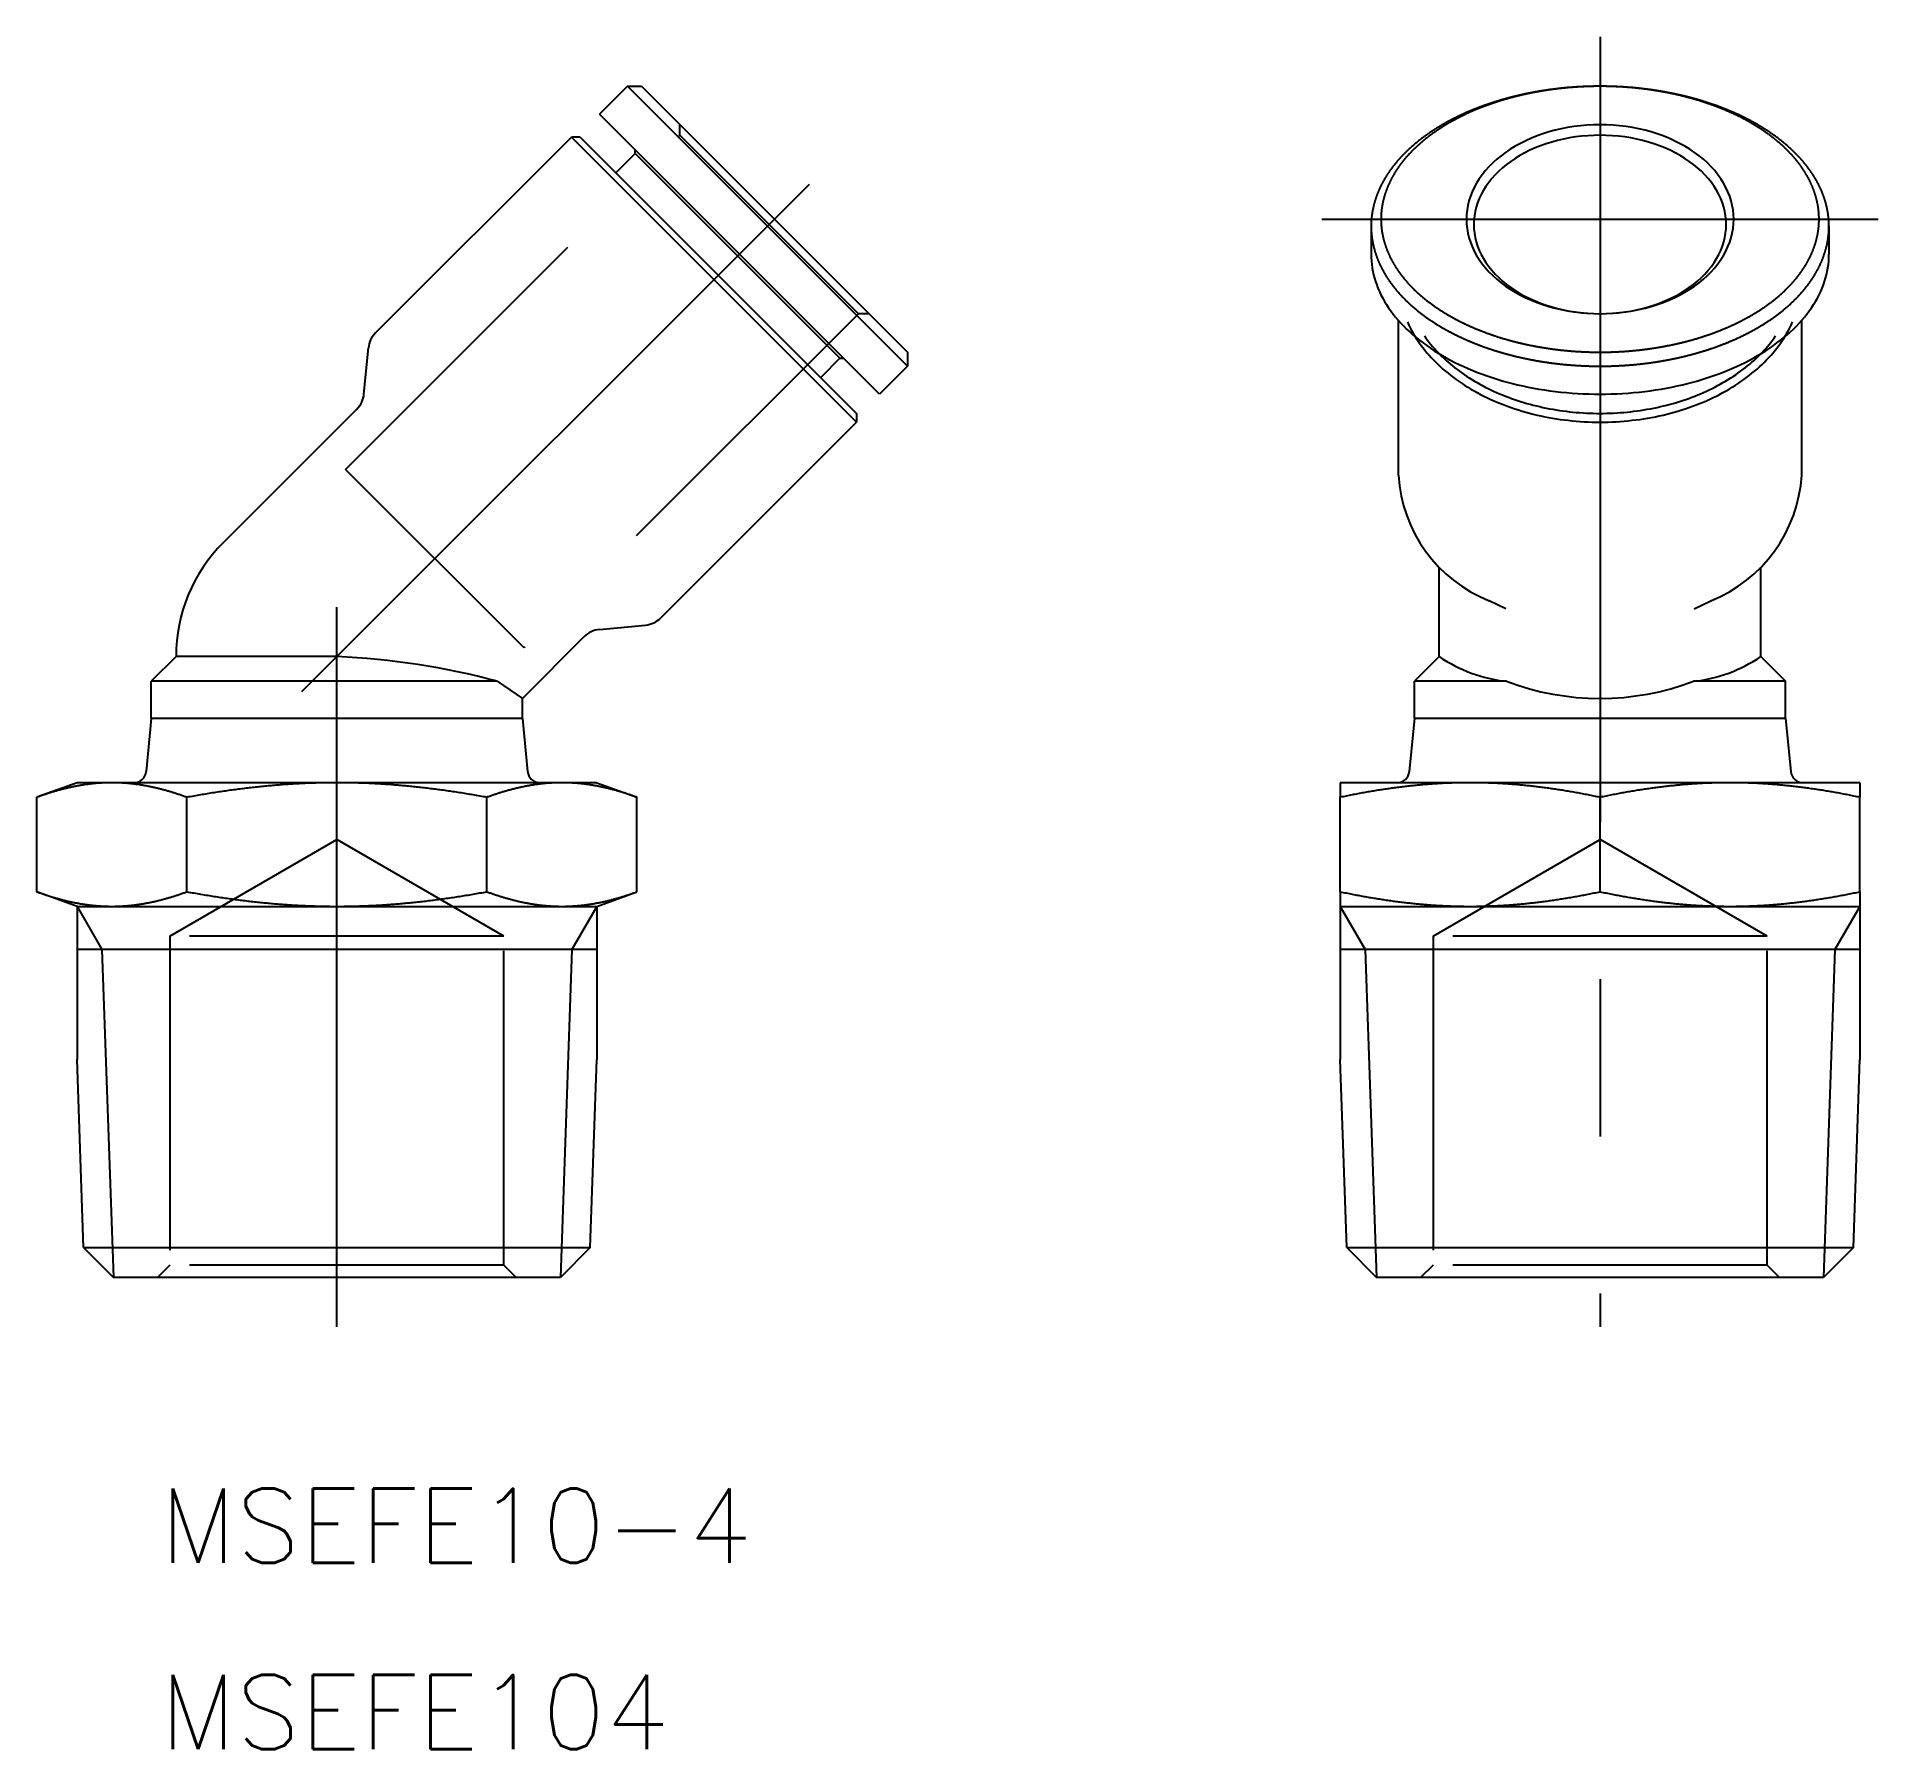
# Model space of a CAD drawing. Extents: x -12.1 to 62.3, y -19.1 to 50.2.
import ezdxf

# ---------------------------------------------------------------- set-up
doc = ezdxf.new("R2010")
doc.units = 0
doc.linetypes.add('CENTER', pattern=[50.8, 31.75, -6.35, 6.35, -6.35])
doc.linetypes.add('DASHED', pattern=[19.05, 12.7, -6.35])
doc.layers.get('0').update_dxf_attribs({"linetype": 'CONTINUOUS'})
doc.layers.add('CENTER', color=1, linetype='CENTER')
doc.styles.get("Standard").update_dxf_attribs({"font": 'txt.shx', "height": 3, "bigfont": 'bigfont.shx'})

msp = doc.modelspace()

# ---------------------------------------------------------------- texts
at = {"color": 7, "linetype": 'CONTINUOUS'}
for s, p in [('MSEFE10-4', (-7.148, -11.534)), ('MSEFE104', (-7.148, -19.071))]:
    msp.add_text(s, height=3, dxfattribs=at).set_placement(p)

# ---------------------------------------------------------------- linework, layer by layer
at = {"color": 7, "linetype": 'CONTINUOUS'}
for p, q in [((11.738, 48.152), (10.607, 47.02)), ((11.738, 48.152), (23.052, 36.838)), ((11.738, 48.152), (12.304, 48.152)), ((12.304, 48.152), (23.052, 37.404)), ((21.92, 35.707), (10.607, 47.02)), ((1.562, 38.188), (9.475, 46.101)), ((21.001, 34.575), (9.475, 46.101)), ((9.829, 46.101), (9.475, 46.101)), ((9.829, 46.101), (21.001, 34.929)), ((12.056, 45.429), (11.278, 44.652)), ((12.056, 45.429), (12.056, 45.571)), ((12.056, 45.429), (20.329, 37.156)), ((41.792, 42.495), (41.792, 41.363)), ((60.292, 42.495), (60.292, 41.363)), ((42.892, 32.425), (42.892, 38.688)), ((59.192, 32.425), (59.192, 38.688)), ((1.095, 35.711), (1.274, 37.576)), ((23.052, 37.404), (23.052, 36.838)), ((20.329, 37.156), (19.552, 36.378)), ((20.329, 37.156), (20.471, 37.156)), ((23.052, 36.838), (21.92, 35.707)), ((-4.596, 29.696), (0.807, 35.099)), ((13.088, 26.662), (21.001, 34.575)), ((21.001, 34.929), (21.001, 34.575)), ((44.542, 25.1), (44.542, 28.707)), ((57.542, 25.1), (57.542, 28.707)), ((47.239, 27.028), (46.565, 27.354)), ((54.845, 27.028), (55.519, 27.354)), ((10.611, 26.195), (12.476, 26.374)), ((7.5, 23.408), (9.999, 25.907)), ((-6.5, 25.1), (-7.5, 24.1)), ((0, 25.1), (-6.5, 25.1)), ((44.542, 25.1), (43.542, 24.1)), ((57.542, 25.1), (58.542, 24.1)), ((6.477, 24.1), (-7.5, 24.1)), ((-7.5, 22.6), (-7.5, 24.1)), ((6.477, 24.1), (7.5, 23.408)), ((43.542, 22.6), (43.542, 24.1)), ((47.261, 24.1), (43.542, 24.1)), ((58.542, 24.1), (54.823, 24.1)), ((58.542, 22.6), (58.542, 24.1)), ((7.5, 22.6), (7.5, 23.408)), ((-7.5, 22.6), (-7.707, 20.452)), ((7.5, 22.6), (-7.5, 22.6)), ((7.5, 22.6), (7.707, 20.452)), ((43.542, 22.6), (43.335, 20.452)), ((58.542, 22.6), (43.542, 22.6)), ((58.542, 22.6), (58.748, 20.452)), ((-10.5, 20), (-12.124, 19.409)), ((-12.124, 15.591), (-12.124, 19.409)), ((-9.093, 20), (-10.5, 20)), ((0, 20), (-9.093, 20)), ((-6.062, 15.591), (-6.062, 19.409)), ((9.093, 20), (0, 20)), ((6.062, 15.591), (6.062, 19.409)), ((10.5, 20), (9.093, 20)), ((10.5, 20), (12.124, 19.409)), ((12.124, 15.591), (12.124, 19.409)), ((45.792, 20), (40.542, 20)), ((40.542, 20), (40.542, 19.409)), ((40.542, 15.591), (40.542, 19.409)), ((56.292, 20), (45.792, 20)), ((51.042, 15.591), (51.042, 19.409)), ((61.542, 20), (56.292, 20)), ((61.542, 20), (61.542, 19.409)), ((61.542, 15.591), (61.542, 19.409)), ((-10.5, 15), (-12.124, 15.591)), ((-10.5, 15), (-9.093, 15)), ((-10.5, 15), (-10.5, 8.804)), ((-9.093, 15), (0, 15)), ((0, 15), (9.093, 15)), ((9.093, 15), (10.5, 15)), ((10.5, 15), (12.124, 15.591)), ((10.5, 15), (10.5, 8.804)), ((40.542, 15.591), (40.542, 15)), ((40.542, 15), (45.792, 15)), ((40.542, 15), (40.542, 8.804)), ((45.792, 15), (56.292, 15)), ((56.292, 15), (61.542, 15)), ((61.542, 15.591), (61.542, 15)), ((61.542, 15), (61.542, 8.804)), ((10.5, 13.257), (-10.5, 13.257)), ((61.542, 13.257), (40.542, 13.257)), ((-10.235, 1.204), (-10.5, 8.804)), ((10.235, 1.204), (10.5, 8.804)), ((40.807, 1.204), (40.542, 8.804)), ((61.277, 1.204), (61.542, 8.804)), ((-10.235, 1.204), (10.235, 1.204)), ((-10.235, 1.204), (-9.031, 0)), ((10.235, 1.204), (9.031, 0)), ((40.807, 1.204), (61.277, 1.204)), ((40.807, 1.204), (42.011, 0)), ((61.277, 1.204), (60.072, 0)), ((9.031, 0), (-9.031, 0)), ((60.072, 0), (42.011, 0))]:
    msp.add_line(p, q, dxfattribs=at)
at = {"color": 3, "linetype": 'DASHED'}
for p, q in [((0.354, 32.666), (13.859, 46.172)), ((13.859, 46.172), (13.859, 46.596)), ((21.072, 38.959), (13.859, 46.172)), ((21.072, 38.959), (7.566, 25.454)), ((21.496, 38.959), (21.072, 38.959)), ((7.566, 25.454), (0.354, 32.666)), ((-6.75, 13.8), (0, 17.697)), ((6.75, 13.8), (0, 17.697)), ((44.292, 13.8), (51.042, 17.697)), ((57.792, 13.8), (51.042, 17.697)), ((6.75, 13.8), (-6.75, 13.8)), ((-6.75, 13.8), (-6.75, 0.5)), ((6.75, 0.5), (6.75, 13.8)), ((57.792, 13.8), (44.292, 13.8)), ((44.292, 13.8), (44.292, 0.5)), ((57.792, 0.5), (57.792, 13.8)), ((-6.75, 0.5), (-7.25, 0)), ((6.75, 0.5), (-6.75, 0.5)), ((7.25, 0), (6.75, 0.5)), ((44.292, 0.5), (43.792, 0)), ((57.792, 0.5), (44.292, 0.5)), ((57.792, 0.5), (58.292, 0))]:
    msp.add_line(p, q, dxfattribs=at)
at = {"color": 3, "linetype": 'CONTINUOUS'}
for p, q in [((-10.5, 15), (-9.493, 13.257)), ((10.5, 15), (9.493, 13.257)), ((40.542, 15), (41.548, 13.257)), ((61.542, 15), (60.535, 13.257)), ((-9.493, 13.257), (-9.031, 0)), ((9.493, 13.257), (9.031, 0)), ((41.548, 13.257), (42.011, 0)), ((60.535, 13.257), (60.072, 0))]:
    msp.add_line(p, q, dxfattribs=at)
at = {"color": 7}
for points in [[(51.042, 36.838, 0), (51.057, 36.838, 0), (51.072, 36.838, 0), (51.088, 36.838, 0), (51.103, 36.838, 0), (51.118, 36.838, 0), (51.134, 36.838, 0), (51.149, 36.838, 0), (51.164, 36.838, 0), (51.179, 36.839, 0), (51.195, 36.839, 0), (51.21, 36.839, 0), (51.225, 36.839, 0), (51.24, 36.839, 0), (51.256, 36.839, 0), (51.271, 36.84, 0), (51.286, 36.84, 0), (51.301, 36.84, 0), (51.317, 36.84, 0), (51.332, 36.841, 0), (51.347, 36.841, 0), (51.362, 36.841, 0), (51.378, 36.842, 0), (51.393, 36.842, 0), (51.408, 36.842, 0), (51.423, 36.843, 0), (51.439, 36.843, 0), (51.454, 36.843, 0), (51.469, 36.844, 0), (51.485, 36.844, 0), (51.5, 36.845, 0), (51.516, 36.845, 0), (51.531, 36.846, 0), (51.546, 36.846, 0), (51.562, 36.847, 0), (51.577, 36.847, 0), (51.593, 36.848, 0), (51.608, 36.849, 0), (51.624, 36.849, 0), (51.639, 36.85, 0), (51.655, 36.85, 0), (51.67, 36.851, 0), (51.686, 36.852, 0), (51.701, 36.852, 0), (51.717, 36.853, 0), (51.733, 36.854, 0), (51.748, 36.855, 0), (51.764, 36.855, 0), (51.78, 36.856, 0), (51.796, 36.857, 0), (51.811, 36.858, 0), (51.827, 36.858, 0), (51.843, 36.859, 0), (51.859, 36.86, 0), (51.875, 36.861, 0), (51.891, 36.862, 0), (51.907, 36.863, 0), (51.923, 36.864, 0), (51.939, 36.865, 0), (51.955, 36.866, 0), (51.971, 36.867, 0), (51.987, 36.868, 0), (52.003, 36.869, 0), (52.019, 36.87, 0), (52.036, 36.871, 0), (52.052, 36.872, 0), (52.068, 36.873, 0), (52.085, 36.874, 0), (52.101, 36.875, 0), (52.118, 36.876, 0), (52.134, 36.877, 0), (52.151, 36.879, 0), (52.167, 36.88, 0), (52.184, 36.881, 0), (52.201, 36.883, 0), (52.218, 36.884, 0), (52.234, 36.885, 0), (52.251, 36.886, 0), (52.268, 36.888, 0), (52.285, 36.889, 0), (52.302, 36.891, 0), (52.319, 36.892, 0), (52.336, 36.894, 0), (52.353, 36.895, 0), (52.371, 36.897, 0), (52.388, 36.898, 0), (52.405, 36.9, 0), (52.423, 36.901, 0), (52.44, 36.903, 0), (52.458, 36.904, 0), (52.475, 36.906, 0), (52.493, 36.908, 0), (52.511, 36.91, 0), (52.528, 36.911, 0), (52.546, 36.913, 0), (52.564, 36.915, 0), (52.582, 36.917, 0), (52.6, 36.919, 0), (52.618, 36.921, 0), (52.636, 36.922, 0), (52.654, 36.925, 0), (52.673, 36.926, 0), (52.691, 36.928, 0), (52.709, 36.931, 0), (52.728, 36.933, 0), (52.746, 36.935, 0), (52.765, 36.937, 0), (52.784, 36.939, 0), (52.802, 36.941, 0), (52.821, 36.944, 0), (52.84, 36.946, 0), (52.859, 36.948, 0), (52.878, 36.95, 0), (52.897, 36.953, 0), (52.916, 36.955, 0), (52.936, 36.958, 0), (52.955, 36.96, 0), (52.974, 36.963, 0), (52.994, 36.965, 0), (53.014, 36.968, 0), (53.033, 36.971, 0), (53.053, 36.973, 0), (53.072, 36.976, 0), (53.092, 36.979, 0), (53.112, 36.981, 0), (53.132, 36.984, 0), (53.152, 36.987, 0), (53.172, 36.99, 0), (53.192, 36.993, 0), (53.212, 36.996, 0), (53.232, 36.999, 0), (53.252, 37.002, 0), (53.273, 37.005, 0), (53.293, 37.008, 0), (53.313, 37.011, 0), (53.334, 37.015, 0), (53.355, 37.018, 0), (53.375, 37.021, 0), (53.396, 37.024, 0), (53.416, 37.028, 0), (53.437, 37.031, 0), (53.458, 37.035, 0), (53.478, 37.038, 0), (53.499, 37.041, 0), (53.52, 37.045, 0), (53.541, 37.049, 0), (53.562, 37.052, 0), (53.583, 37.056, 0), (53.604, 37.06, 0), (53.625, 37.063, 0), (53.647, 37.067, 0), (53.668, 37.071, 0), (53.689, 37.075, 0), (53.71, 37.079, 0), (53.731, 37.083, 0), (53.753, 37.087, 0), (53.774, 37.091, 0), (53.796, 37.095, 0), (53.817, 37.099, 0), (53.839, 37.103, 0), (53.86, 37.107, 0), (53.882, 37.111, 0), (53.903, 37.116, 0), (53.925, 37.12, 0), (53.947, 37.124, 0), (53.968, 37.129, 0), (53.99, 37.133, 0), (54.012, 37.138, 0), (54.034, 37.142, 0), (54.055, 37.147, 0), (54.077, 37.151, 0), (54.099, 37.156, 0), (54.121, 37.161, 0), (54.143, 37.166, 0), (54.165, 37.17, 0), (54.187, 37.175, 0), (54.209, 37.18, 0), (54.231, 37.185, 0), (54.253, 37.19, 0), (54.275, 37.195, 0), (54.297, 37.2, 0), (54.319, 37.205, 0), (54.342, 37.21, 0), (54.364, 37.215, 0), (54.386, 37.221, 0), (54.408, 37.226, 0), (54.43, 37.231, 0), (54.453, 37.237, 0), (54.475, 37.242, 0), (54.497, 37.248, 0), (54.519, 37.253, 0), (54.542, 37.259, 0), (54.564, 37.264, 0), (54.586, 37.27, 0), (54.609, 37.276, 0), (54.631, 37.281, 0), (54.653, 37.287, 0), (54.676, 37.293, 0), (54.698, 37.299, 0), (54.721, 37.305, 0), (54.743, 37.31, 0), (54.766, 37.316, 0), (54.788, 37.323, 0), (54.81, 37.329, 0), (54.833, 37.335, 0), (54.855, 37.341, 0), (54.878, 37.347, 0), (54.9, 37.354, 0), (54.923, 37.36, 0), (54.945, 37.366, 0), (54.968, 37.373, 0), (54.99, 37.379, 0), (55.013, 37.386, 0), (55.035, 37.392, 0), (55.058, 37.399, 0), (55.08, 37.406, 0), (55.103, 37.412, 0), (55.125, 37.419, 0), (55.148, 37.426, 0), (55.17, 37.433, 0), (55.193, 37.44, 0), (55.216, 37.447, 0), (55.238, 37.454, 0), (55.261, 37.461, 0), (55.283, 37.468, 0), (55.306, 37.475, 0), (55.328, 37.482, 0), (55.351, 37.489, 0), (55.374, 37.497, 0), (55.396, 37.504, 0), (55.419, 37.511, 0), (55.441, 37.519, 0), (55.464, 37.526, 0), (55.487, 37.534, 0), (55.509, 37.541, 0), (55.532, 37.549, 0), (55.554, 37.557, 0), (55.577, 37.565, 0), (55.599, 37.572, 0), (55.622, 37.58, 0), (55.645, 37.588, 0), (55.667, 37.596, 0), (55.69, 37.604, 0), (55.712, 37.612, 0), (55.735, 37.62, 0), (55.757, 37.628, 0), (55.78, 37.636, 0), (55.802, 37.645, 0), (55.825, 37.653, 0), (55.847, 37.661, 0), (55.87, 37.67, 0), (55.892, 37.678, 0), (55.915, 37.687, 0), (55.937, 37.695, 0), (55.96, 37.704, 0), (55.982, 37.712, 0), (56.004, 37.721, 0), (56.027, 37.73, 0), (56.049, 37.739, 0), (56.072, 37.747, 0), (56.094, 37.756, 0), (56.116, 37.765, 0), (56.139, 37.774, 0), (56.161, 37.783, 0), (56.183, 37.792, 0), (56.206, 37.801, 0), (56.228, 37.811, 0), (56.25, 37.82, 0), (56.272, 37.829, 0), (56.295, 37.839, 0), (56.317, 37.848, 0), (56.339, 37.857, 0), (56.361, 37.867, 0), (56.383, 37.876, 0), (56.405, 37.886, 0), (56.428, 37.896, 0), (56.45, 37.905, 0), (56.472, 37.915, 0), (56.494, 37.925, 0), (56.516, 37.935, 0), (56.538, 37.945, 0), (56.56, 37.955, 0), (56.581, 37.965, 0), (56.603, 37.975, 0), (56.625, 37.985, 0), (56.647, 37.995, 0), (56.669, 38.005, 0), (56.691, 38.015, 0), (56.712, 38.026, 0), (56.734, 38.036, 0), (56.756, 38.046, 0), (56.778, 38.057, 0), (56.799, 38.067, 0), (56.821, 38.078, 0), (56.842, 38.089, 0), (56.864, 38.099, 0), (56.886, 38.11, 0), (56.907, 38.121, 0), (56.928, 38.131, 0), (56.95, 38.142, 0), (56.971, 38.153, 0), (56.992, 38.164, 0), (57.014, 38.175, 0), (57.035, 38.186, 0), (57.056, 38.197, 0), (57.077, 38.208, 0), (57.099, 38.219, 0), (57.12, 38.231, 0), (57.141, 38.242, 0), (57.162, 38.253, 0), (57.183, 38.264, 0), (57.204, 38.276, 0), (57.224, 38.287, 0), (57.245, 38.299, 0), (57.266, 38.31, 0), (57.287, 38.322, 0), (57.308, 38.334, 0), (57.328, 38.345, 0), (57.349, 38.357, 0), (57.37, 38.369, 0), (57.39, 38.38, 0), (57.411, 38.392, 0), (57.431, 38.404, 0), (57.451, 38.416, 0), (57.472, 38.428, 0), (57.492, 38.44, 0), (57.512, 38.452, 0), (57.532, 38.464, 0), (57.553, 38.477, 0), (57.573, 38.489, 0), (57.593, 38.501, 0), (57.613, 38.513, 0), (57.633, 38.526, 0), (57.653, 38.538, 0), (57.672, 38.55, 0), (57.692, 38.563, 0), (57.712, 38.575, 0), (57.732, 38.588, 0), (57.751, 38.601, 0), (57.771, 38.613, 0), (57.79, 38.626, 0), (57.81, 38.639, 0), (57.829, 38.651, 0), (57.848, 38.664, 0), (57.868, 38.677, 0), (57.887, 38.69, 0), (57.906, 38.703, 0), (57.925, 38.716, 0), (57.944, 38.729, 0), (57.963, 38.742, 0), (57.982, 38.755, 0), (58.001, 38.768, 0), (58.02, 38.781, 0), (58.038, 38.794, 0), (58.057, 38.808, 0), (58.075, 38.821, 0), (58.094, 38.834, 0), (58.112, 38.848, 0), (58.131, 38.861, 0), (58.149, 38.874, 0), (58.167, 38.888, 0), (58.186, 38.901, 0), (58.204, 38.915, 0), (58.222, 38.928, 0), (58.24, 38.942, 0), (58.258, 38.956, 0), (58.276, 38.969, 0), (58.293, 38.983, 0), (58.311, 38.997, 0), (58.329, 39.01, 0), (58.346, 39.024, 0), (58.364, 39.038, 0), (58.381, 39.052, 0), (58.399, 39.066, 0), (58.416, 39.08, 0), (58.433, 39.094, 0), (58.45, 39.108, 0), (58.467, 39.122, 0), (58.484, 39.136, 0), (58.501, 39.15, 0), (58.518, 39.164, 0), (58.535, 39.178, 0), (58.552, 39.192, 0), (58.568, 39.206, 0), (58.585, 39.221, 0), (58.602, 39.235, 0), (58.618, 39.249, 0), (58.634, 39.264, 0), (58.651, 39.278, 0), (58.667, 39.292, 0), (58.683, 39.307, 0), (58.699, 39.321, 0), (58.715, 39.336, 0), (58.731, 39.35, 0), (58.746, 39.364, 0), (58.762, 39.379, 0), (58.778, 39.394, 0), (58.794, 39.408, 0), (58.809, 39.423, 0), (58.824, 39.437, 0), (58.84, 39.452, 0), (58.855, 39.467, 0), (58.87, 39.481, 0), (58.885, 39.496, 0), (58.9, 39.511, 0), (58.915, 39.526, 0), (58.93, 39.54, 0), (58.945, 39.555, 0), (58.959, 39.57, 0), (58.974, 39.585, 0), (58.989, 39.599, 0), (59.003, 39.614, 0), (59.017, 39.629, 0), (59.032, 39.644, 0), (59.046, 39.659, 0), (59.06, 39.674, 0), (59.074, 39.689, 0), (59.088, 39.704, 0), (59.102, 39.719, 0), (59.116, 39.734, 0), (59.129, 39.749, 0), (59.143, 39.764, 0), (59.157, 39.779, 0), (59.17, 39.794, 0), (59.183, 39.81, 0), (59.197, 39.825, 0), (59.21, 39.84, 0), (59.223, 39.855, 0), (59.236, 39.87, 0), (59.249, 39.885, 0), (59.262, 39.901, 0), (59.275, 39.916, 0), (59.288, 39.931, 0), (59.3, 39.947, 0), (59.313, 39.962, 0), (59.325, 39.977, 0), (59.338, 39.992, 0), (59.35, 40.008, 0), (59.362, 40.023, 0), (59.374, 40.038, 0), (59.386, 40.054, 0), (59.398, 40.069, 0), (59.41, 40.085, 0), (59.422, 40.1, 0), (59.434, 40.116, 0), (59.446, 40.131, 0), (59.457, 40.147, 0), (59.469, 40.162, 0), (59.48, 40.178, 0), (59.492, 40.193, 0), (59.503, 40.209, 0), (59.514, 40.224, 0), (59.525, 40.24, 0), (59.536, 40.255, 0), (59.547, 40.271, 0), (59.558, 40.286, 0), (59.569, 40.302, 0), (59.579, 40.318, 0), (59.59, 40.333, 0), (59.601, 40.349, 0), (59.611, 40.365, 0), (59.621, 40.38, 0), (59.632, 40.396, 0), (59.642, 40.412, 0), (59.652, 40.427, 0), (59.662, 40.443, 0), (59.672, 40.459, 0), (59.682, 40.475, 0), (59.692, 40.49, 0), (59.702, 40.506, 0), (59.711, 40.522, 0), (59.721, 40.538, 0), (59.73, 40.553, 0), (59.74, 40.569, 0), (59.749, 40.585, 0), (59.758, 40.601, 0), (59.767, 40.617, 0), (59.776, 40.633, 0), (59.785, 40.649, 0), (59.794, 40.664, 0), (59.803, 40.68, 0), (59.812, 40.696, 0), (59.821, 40.712, 0), (59.829, 40.728, 0), (59.838, 40.744, 0), (59.846, 40.76, 0), (59.855, 40.776, 0), (59.863, 40.792, 0), (59.871, 40.808, 0), (59.879, 40.824, 0), (59.887, 40.84, 0), (59.895, 40.856, 0), (59.903, 40.872, 0), (59.911, 40.888, 0), (59.919, 40.904, 0), (59.926, 40.92, 0), (59.934, 40.936, 0), (59.941, 40.952, 0), (59.949, 40.968, 0), (59.956, 40.984, 0), (59.963, 41, 0), (59.97, 41.016, 0), (59.977, 41.032, 0), (59.984, 41.048, 0), (59.991, 41.065, 0), (59.998, 41.081, 0), (60.005, 41.097, 0), (60.012, 41.113, 0), (60.018, 41.129, 0), (60.025, 41.145, 0), (60.031, 41.161, 0), (60.038, 41.177, 0), (60.044, 41.194, 0), (60.05, 41.21, 0), (60.056, 41.226, 0), (60.062, 41.242, 0), (60.068, 41.258, 0), (60.074, 41.274, 0), (60.08, 41.291, 0), (60.086, 41.307, 0), (60.091, 41.323, 0), (60.097, 41.339, 0), (60.102, 41.355, 0), (60.108, 41.372, 0), (60.113, 41.388, 0), (60.118, 41.404, 0), (60.123, 41.42, 0), (60.129, 41.437, 0), (60.134, 41.453, 0), (60.139, 41.469, 0), (60.144, 41.485, 0), (60.148, 41.502, 0), (60.153, 41.518, 0), (60.158, 41.534, 0), (60.162, 41.55, 0), (60.167, 41.567, 0), (60.171, 41.583, 0), (60.175, 41.599, 0), (60.179, 41.615, 0), (60.184, 41.632, 0), (60.188, 41.648, 0), (60.192, 41.664, 0), (60.196, 41.681, 0), (60.2, 41.697, 0), (60.203, 41.713, 0), (60.207, 41.73, 0), (60.211, 41.746, 0), (60.214, 41.762, 0), (60.218, 41.779, 0), (60.221, 41.795, 0), (60.224, 41.811, 0), (60.227, 41.828, 0), (60.23, 41.844, 0), (60.234, 41.86, 0), (60.237, 41.877, 0), (60.239, 41.893, 0), (60.242, 41.909, 0), (60.245, 41.926, 0), (60.248, 41.942, 0), (60.25, 41.958, 0), (60.253, 41.975, 0), (60.255, 41.991, 0), (60.258, 42.007, 0), (60.26, 42.024, 0), (60.262, 42.04, 0), (60.264, 42.056, 0), (60.266, 42.073, 0), (60.268, 42.089, 0), (60.27, 42.106, 0), (60.272, 42.122, 0), (60.274, 42.138, 0), (60.275, 42.155, 0), (60.277, 42.171, 0), (60.278, 42.188, 0), (60.28, 42.204, 0), (60.281, 42.22, 0), (60.282, 42.237, 0), (60.283, 42.253, 0), (60.285, 42.27, 0), (60.286, 42.286, 0), (60.287, 42.302, 0), (60.288, 42.319, 0), (60.288, 42.335, 0), (60.289, 42.351, 0), (60.29, 42.368, 0), (60.29, 42.384, 0), (60.291, 42.401, 0), (60.291, 42.417, 0), (60.291, 42.433, 0), (60.292, 42.45, 0), (60.292, 42.466, 0), (60.292, 42.483, 0), (60.292, 42.499, 0), (60.292, 42.515, 0), (60.292, 42.532, 0), (60.291, 42.548, 0), (60.291, 42.565, 0), (60.291, 42.581, 0), (60.29, 42.597, 0), (60.29, 42.614, 0), (60.289, 42.63, 0), (60.289, 42.647, 0), (60.288, 42.663, 0), (60.287, 42.679, 0), (60.286, 42.696, 0), (60.285, 42.712, 0), (60.284, 42.728, 0), (60.283, 42.745, 0), (60.282, 42.761, 0), (60.28, 42.778, 0), (60.279, 42.794, 0), (60.278, 42.81, 0), (60.276, 42.827, 0), (60.274, 42.843, 0), (60.273, 42.859, 0), (60.271, 42.876, 0), (60.269, 42.892, 0), (60.267, 42.908, 0), (60.265, 42.925, 0), (60.263, 42.941, 0), (60.261, 42.957, 0), (60.259, 42.974, 0), (60.256, 42.99, 0), (60.254, 43.006, 0), (60.252, 43.023, 0), (60.249, 43.039, 0), (60.246, 43.055, 0), (60.244, 43.072, 0), (60.241, 43.088, 0), (60.238, 43.104, 0), (60.235, 43.12, 0), (60.232, 43.137, 0), (60.229, 43.153, 0), (60.226, 43.169, 0), (60.223, 43.185, 0), (60.219, 43.202, 0), (60.216, 43.218, 0), (60.213, 43.234, 0), (60.209, 43.251, 0), (60.205, 43.267, 0), (60.202, 43.283, 0), (60.198, 43.299, 0), (60.194, 43.315, 0), (60.19, 43.332, 0), (60.186, 43.348, 0), (60.182, 43.364, 0), (60.178, 43.38, 0), (60.174, 43.396, 0), (60.169, 43.412, 0), (60.165, 43.428, 0), (60.161, 43.445, 0), (60.156, 43.461, 0), (60.151, 43.477, 0), (60.147, 43.493, 0), (60.142, 43.509, 0), (60.137, 43.525, 0), (60.132, 43.541, 0), (60.127, 43.557, 0), (60.122, 43.573, 0), (60.117, 43.589, 0), (60.112, 43.605, 0), (60.107, 43.621, 0), (60.101, 43.638, 0), (60.096, 43.653, 0), (60.09, 43.669, 0), (60.085, 43.685, 0), (60.079, 43.701, 0), (60.073, 43.717, 0), (60.068, 43.733, 0), (60.062, 43.749, 0), (60.056, 43.765, 0), (60.05, 43.781, 0), (60.044, 43.797, 0), (60.037, 43.813, 0), (60.031, 43.828, 0), (60.025, 43.844, 0), (60.018, 43.86, 0), (60.012, 43.876, 0), (60.005, 43.892, 0), (59.999, 43.908, 0), (59.992, 43.923, 0), (59.985, 43.939, 0), (59.978, 43.955, 0), (59.972, 43.971, 0), (59.965, 43.986, 0), (59.958, 44.002, 0), (59.95, 44.018, 0), (59.943, 44.033, 0), (59.936, 44.049, 0), (59.929, 44.065, 0), (59.921, 44.08, 0), (59.914, 44.096, 0), (59.906, 44.111, 0), (59.899, 44.127, 0), (59.891, 44.142, 0), (59.883, 44.158, 0), (59.875, 44.173, 0), (59.867, 44.189, 0), (59.859, 44.204, 0), (59.851, 44.22, 0), (59.843, 44.235, 0), (59.835, 44.251, 0), (59.827, 44.266, 0), (59.819, 44.281, 0), (59.81, 44.297, 0), (59.802, 44.312, 0), (59.793, 44.327, 0), (59.785, 44.343, 0), (59.776, 44.358, 0), (59.767, 44.373, 0), (59.758, 44.388, 0), (59.749, 44.404, 0), (59.741, 44.419, 0), (59.731, 44.434, 0), (59.722, 44.449, 0), (59.713, 44.464, 0), (59.704, 44.479, 0), (59.695, 44.494, 0), (59.685, 44.509, 0), (59.676, 44.524, 0), (59.667, 44.539, 0), (59.657, 44.554, 0), (59.648, 44.569, 0), (59.638, 44.584, 0), (59.628, 44.599, 0), (59.618, 44.614, 0), (59.608, 44.629, 0), (59.598, 44.644, 0), (59.588, 44.659, 0), (59.578, 44.673, 0), (59.568, 44.688, 0), (59.558, 44.703, 0), (59.548, 44.718, 0), (59.538, 44.732, 0), (59.527, 44.747, 0), (59.517, 44.762, 0), (59.506, 44.776, 0), (59.496, 44.791, 0), (59.485, 44.806, 0), (59.474, 44.82, 0), (59.464, 44.835, 0), (59.453, 44.849, 0), (59.442, 44.864, 0), (59.431, 44.878, 0), (59.42, 44.893, 0), (59.409, 44.907, 0), (59.398, 44.921, 0), (59.386, 44.936, 0), (59.375, 44.95, 0), (59.364, 44.964, 0), (59.352, 44.979, 0), (59.341, 44.993, 0), (59.33, 45.007, 0), (59.318, 45.021, 0), (59.306, 45.035, 0), (59.295, 45.05, 0), (59.283, 45.064, 0), (59.271, 45.078, 0), (59.26, 45.092, 0), (59.248, 45.106, 0), (59.236, 45.12, 0), (59.224, 45.134, 0), (59.212, 45.148, 0), (59.199, 45.162, 0), (59.187, 45.176, 0), (59.175, 45.19, 0), (59.163, 45.203, 0), (59.15, 45.217, 0), (59.138, 45.231, 0), (59.126, 45.245, 0), (59.113, 45.258, 0), (59.1, 45.272, 0), (59.088, 45.286, 0), (59.075, 45.299, 0), (59.062, 45.313, 0), (59.05, 45.327, 0), (59.037, 45.34, 0), (59.024, 45.354, 0), (59.011, 45.367, 0), (58.998, 45.381, 0), (58.985, 45.394, 0), (58.972, 45.407, 0), (58.959, 45.421, 0), (58.945, 45.434, 0), (58.932, 45.447, 0), (58.919, 45.461, 0), (58.905, 45.474, 0), (58.892, 45.487, 0), (58.878, 45.5, 0), (58.865, 45.514, 0), (58.851, 45.527, 0), (58.838, 45.54, 0), (58.824, 45.553, 0), (58.81, 45.566, 0), (58.796, 45.579, 0), (58.782, 45.592, 0), (58.769, 45.605, 0), (58.755, 45.618, 0), (58.741, 45.631, 0), (58.727, 45.644, 0), (58.712, 45.656, 0), (58.698, 45.669, 0), (58.684, 45.682, 0), (58.67, 45.695, 0), (58.656, 45.707, 0), (58.641, 45.72, 0), (58.627, 45.733, 0), (58.612, 45.745, 0), (58.598, 45.758, 0), (58.583, 45.77, 0), (58.569, 45.783, 0), (58.554, 45.795, 0), (58.539, 45.808, 0), (58.525, 45.82, 0), (58.51, 45.833, 0), (58.495, 45.845, 0), (58.48, 45.858, 0), (58.465, 45.87, 0), (58.45, 45.882, 0), (58.435, 45.894, 0), (58.42, 45.907, 0), (58.405, 45.919, 0), (58.39, 45.931, 0), (58.375, 45.943, 0), (58.359, 45.955, 0), (58.344, 45.967, 0), (58.329, 45.979, 0), (58.313, 45.991, 0), (58.298, 46.003, 0), (58.282, 46.015, 0), (58.267, 46.027, 0), (58.251, 46.039, 0), (58.236, 46.051, 0), (58.22, 46.063, 0), (58.204, 46.075, 0), (58.188, 46.086, 0), (58.173, 46.098, 0), (58.157, 46.11, 0), (58.141, 46.121, 0), (58.125, 46.133, 0), (58.109, 46.145, 0), (58.093, 46.156, 0), (58.077, 46.168, 0), (58.061, 46.179, 0), (58.044, 46.191, 0), (58.028, 46.202, 0), (58.012, 46.214, 0), (57.996, 46.225, 0), (57.979, 46.236, 0), (57.963, 46.248, 0), (57.947, 46.259, 0), (57.93, 46.27, 0), (57.914, 46.282, 0), (57.897, 46.293, 0), (57.88, 46.304, 0), (57.864, 46.315, 0), (57.847, 46.326, 0), (57.831, 46.337, 0), (57.814, 46.348, 0), (57.797, 46.359, 0), (57.78, 46.37, 0), (57.763, 46.381, 0), (57.746, 46.392, 0), (57.729, 46.403, 0), (57.712, 46.414, 0), (57.695, 46.425, 0), (57.678, 46.435, 0), (57.661, 46.446, 0), (57.644, 46.457, 0), (57.627, 46.468, 0), (57.609, 46.478, 0), (57.592, 46.489, 0), (57.575, 46.5, 0), (57.557, 46.51, 0), (57.54, 46.521, 0), (57.523, 46.531, 0), (57.505, 46.542, 0), (57.488, 46.552, 0), (57.47, 46.562, 0), (57.453, 46.573, 0), (57.435, 46.583, 0), (57.417, 46.593, 0), (57.4, 46.604, 0), (57.382, 46.614, 0), (57.364, 46.624, 0), (57.346, 46.634, 0), (57.328, 46.645, 0), (57.31, 46.655, 0), (57.293, 46.665, 0), (57.275, 46.675, 0), (57.257, 46.685, 0), (57.239, 46.695, 0), (57.221, 46.705, 0), (57.202, 46.715, 0), (57.184, 46.724, 0), (57.166, 46.734, 0), (57.148, 46.744, 0), (57.13, 46.754, 0), (57.111, 46.764, 0), (57.093, 46.773, 0), (57.075, 46.783, 0), (57.056, 46.793, 0), (57.038, 46.802, 0), (57.019, 46.812, 0), (57.001, 46.821, 0), (56.982, 46.831, 0), (56.964, 46.84, 0), (56.945, 46.85, 0), (56.927, 46.859, 0), (56.908, 46.869, 0), (56.889, 46.878, 0), (56.871, 46.887, 0), (56.852, 46.897, 0), (56.833, 46.906, 0), (56.814, 46.915, 0), (56.795, 46.924, 0), (56.776, 46.933, 0), (56.758, 46.943, 0), (56.739, 46.952, 0), (56.72, 46.961, 0), (56.701, 46.97, 0), (56.682, 46.979, 0), (56.663, 46.988, 0), (56.644, 46.996, 0), (56.624, 47.005, 0), (56.605, 47.014, 0), (56.586, 47.023, 0), (56.567, 47.032, 0), (56.548, 47.041, 0), (56.528, 47.049, 0), (56.509, 47.058, 0), (56.49, 47.066, 0), (56.47, 47.075, 0), (56.451, 47.084, 0), (56.431, 47.092, 0), (56.412, 47.101, 0), (56.393, 47.109, 0), (56.373, 47.118, 0), (56.353, 47.126, 0), (56.334, 47.134, 0), (56.314, 47.143, 0), (56.295, 47.151, 0), (56.275, 47.159, 0), (56.255, 47.168, 0), (56.236, 47.176, 0), (56.216, 47.184, 0), (56.196, 47.192, 0), (56.176, 47.2, 0), (56.157, 47.208, 0), (56.137, 47.216, 0), (56.117, 47.224, 0), (56.097, 47.232, 0), (56.077, 47.24, 0), (56.057, 47.248, 0), (56.037, 47.256, 0), (56.017, 47.264, 0), (55.997, 47.271, 0), (55.977, 47.279, 0), (55.957, 47.287, 0), (55.937, 47.295, 0), (55.917, 47.302, 0), (55.897, 47.31, 0), (55.877, 47.317, 0), (55.857, 47.325, 0), (55.837, 47.333, 0), (55.816, 47.34, 0), (55.796, 47.347, 0), (55.776, 47.355, 0), (55.755, 47.362, 0), (55.735, 47.37, 0), (55.715, 47.377, 0), (55.694, 47.384, 0), (55.674, 47.391, 0), (55.654, 47.398, 0), (55.633, 47.406, 0), (55.613, 47.413, 0), (55.592, 47.42, 0), (55.572, 47.427, 0), (55.551, 47.434, 0), (55.531, 47.441, 0), (55.51, 47.448, 0), (55.49, 47.455, 0), (55.469, 47.462, 0), (55.449, 47.468, 0), (55.428, 47.475, 0), (55.407, 47.482, 0), (55.387, 47.489, 0), (55.366, 47.496, 0), (55.345, 47.502, 0), (55.325, 47.509, 0), (55.304, 47.516, 0), (55.283, 47.522, 0), (55.262, 47.529, 0), (55.241, 47.535, 0), (55.221, 47.542, 0), (55.2, 47.548, 0), (55.179, 47.554, 0), (55.158, 47.561, 0), (55.137, 47.567, 0), (55.116, 47.573, 0), (55.095, 47.58, 0), (55.074, 47.586, 0), (55.053, 47.592, 0), (55.032, 47.598, 0), (55.011, 47.604, 0), (54.99, 47.611, 0), (54.969, 47.617, 0), (54.948, 47.623, 0), (54.927, 47.629, 0), (54.906, 47.635, 0), (54.885, 47.64, 0), (54.864, 47.646, 0), (54.843, 47.652, 0), (54.821, 47.658, 0), (54.8, 47.664, 0), (54.779, 47.669, 0), (54.758, 47.675, 0), (54.736, 47.681, 0), (54.715, 47.687, 0), (54.694, 47.692, 0), (54.673, 47.698, 0), (54.651, 47.703, 0), (54.63, 47.709, 0), (54.609, 47.714, 0), (54.587, 47.72, 0), (54.566, 47.725, 0), (54.544, 47.73, 0), (54.523, 47.736, 0), (54.502, 47.741, 0), (54.48, 47.746, 0), (54.459, 47.752, 0), (54.437, 47.757, 0), (54.416, 47.762, 0), (54.394, 47.767, 0), (54.373, 47.772, 0), (54.351, 47.777, 0), (54.33, 47.782, 0), (54.308, 47.787, 0), (54.286, 47.792, 0), (54.265, 47.797, 0), (54.243, 47.802, 0), (54.222, 47.807, 0), (54.2, 47.812, 0), (54.178, 47.817, 0), (54.157, 47.821, 0), (54.135, 47.826, 0), (54.113, 47.831, 0), (54.092, 47.835, 0), (54.07, 47.84, 0), (54.048, 47.845, 0), (54.026, 47.849, 0), (54.005, 47.854, 0), (53.983, 47.858, 0), (53.961, 47.863, 0), (53.939, 47.867, 0), (53.918, 47.871, 0), (53.896, 47.876, 0), (53.874, 47.88, 0), (53.852, 47.884, 0), (53.83, 47.889, 0), (53.808, 47.893, 0), (53.786, 47.897, 0), (53.764, 47.901, 0), (53.743, 47.905, 0), (53.721, 47.909, 0), (53.699, 47.913, 0), (53.677, 47.917, 0), (53.655, 47.921, 0), (53.633, 47.925, 0), (53.611, 47.929, 0), (53.589, 47.933, 0), (53.567, 47.937, 0), (53.545, 47.941, 0), (53.523, 47.944, 0), (53.501, 47.948, 0), (53.479, 47.952, 0), (53.457, 47.956, 0), (53.435, 47.959, 0), (53.413, 47.963, 0), (53.39, 47.966, 0), (53.368, 47.97, 0), (53.346, 47.973, 0), (53.324, 47.977, 0), (53.302, 47.98, 0), (53.28, 47.984, 0), (53.258, 47.987, 0), (53.235, 47.99, 0), (53.213, 47.994, 0), (53.191, 47.997, 0), (53.169, 48, 0), (53.147, 48.003, 0), (53.124, 48.007, 0), (53.102, 48.01, 0), (53.08, 48.013, 0), (53.058, 48.016, 0), (53.035, 48.019, 0), (53.013, 48.022, 0), (52.991, 48.025, 0), (52.969, 48.028, 0), (52.946, 48.031, 0), (52.924, 48.033, 0), (52.902, 48.036, 0), (52.879, 48.039, 0), (52.857, 48.042, 0), (52.835, 48.044, 0), (52.812, 48.047, 0), (52.79, 48.05, 0), (52.768, 48.052, 0), (52.745, 48.055, 0), (52.723, 48.057, 0), (52.701, 48.06, 0), (52.678, 48.062, 0), (52.656, 48.065, 0), (52.633, 48.067, 0), (52.611, 48.07, 0), (52.589, 48.072, 0), (52.566, 48.074, 0), (52.544, 48.077, 0), (52.521, 48.079, 0), (52.499, 48.081, 0), (52.476, 48.083, 0), (52.454, 48.085, 0), (52.431, 48.087, 0), (52.409, 48.09, 0), (52.387, 48.092, 0), (52.364, 48.094, 0), (52.342, 48.096, 0), (52.319, 48.097, 0), (52.297, 48.099, 0), (52.274, 48.101, 0), (52.252, 48.103, 0), (52.229, 48.105, 0), (52.207, 48.107, 0), (52.184, 48.108, 0), (52.161, 48.11, 0), (52.139, 48.112, 0), (52.116, 48.113, 0), (52.094, 48.115, 0), (52.071, 48.117, 0), (52.049, 48.118, 0), (52.026, 48.12, 0), (52.004, 48.121, 0), (51.981, 48.123, 0), (51.959, 48.124, 0), (51.936, 48.125, 0), (51.913, 48.127, 0), (51.891, 48.128, 0), (51.868, 48.129, 0), (51.846, 48.13, 0), (51.823, 48.132, 0), (51.8, 48.133, 0), (51.778, 48.134, 0), (51.755, 48.135, 0), (51.733, 48.136, 0), (51.71, 48.137, 0), (51.687, 48.138, 0), (51.665, 48.139, 0), (51.642, 48.14, 0), (51.62, 48.141, 0), (51.597, 48.142, 0), (51.574, 48.142, 0), (51.552, 48.143, 0), (51.529, 48.144, 0), (51.506, 48.145, 0), (51.484, 48.145, 0), (51.461, 48.146, 0), (51.438, 48.147, 0), (51.416, 48.147, 0), (51.393, 48.148, 0), (51.37, 48.148, 0), (51.348, 48.149, 0), (51.325, 48.149, 0), (51.303, 48.149, 0), (51.28, 48.15, 0), (51.257, 48.15, 0), (51.234, 48.151, 0), (51.212, 48.151, 0), (51.189, 48.151, 0), (51.167, 48.151, 0), (51.144, 48.151, 0), (51.121, 48.151, 0), (51.099, 48.152, 0), (51.076, 48.152, 0), (51.053, 48.152, 0), (51.031, 48.152, 0), (51.008, 48.152, 0), (50.985, 48.152, 0), (50.963, 48.151, 0), (50.94, 48.151, 0), (50.917, 48.151, 0), (50.895, 48.151, 0), (50.872, 48.151, 0), (50.849, 48.151, 0), (50.827, 48.15, 0), (50.804, 48.15, 0), (50.781, 48.149, 0), (50.759, 48.149, 0), (50.736, 48.149, 0), (50.713, 48.148, 0), (50.691, 48.148, 0), (50.668, 48.147, 0), (50.645, 48.147, 0), (50.623, 48.146, 0), (50.6, 48.145, 0), (50.578, 48.145, 0), (50.555, 48.144, 0), (50.532, 48.143, 0), (50.51, 48.142, 0), (50.487, 48.142, 0), (50.464, 48.141, 0), (50.442, 48.14, 0), (50.419, 48.139, 0), (50.397, 48.138, 0), (50.374, 48.137, 0), (50.351, 48.136, 0), (50.329, 48.135, 0), (50.306, 48.134, 0), (50.283, 48.133, 0), (50.261, 48.132, 0), (50.238, 48.13, 0), (50.216, 48.129, 0), (50.193, 48.128, 0), (50.17, 48.127, 0), (50.148, 48.125, 0), (50.125, 48.124, 0), (50.103, 48.123, 0), (50.08, 48.121, 0), (50.058, 48.12, 0), (50.035, 48.118, 0), (50.013, 48.117, 0), (49.99, 48.115, 0), (49.968, 48.113, 0), (49.945, 48.112, 0), (49.922, 48.11, 0), (49.9, 48.108, 0), (49.877, 48.107, 0), (49.855, 48.105, 0), (49.832, 48.103, 0), (49.81, 48.101, 0), (49.787, 48.099, 0), (49.765, 48.097, 0), (49.742, 48.096, 0), (49.72, 48.094, 0), (49.697, 48.092, 0), (49.675, 48.09, 0), (49.652, 48.087, 0), (49.63, 48.085, 0), (49.608, 48.083, 0), (49.585, 48.081, 0), (49.563, 48.079, 0), (49.54, 48.077, 0), (49.518, 48.074, 0), (49.495, 48.072, 0), (49.473, 48.07, 0), (49.45, 48.067, 0), (49.428, 48.065, 0), (49.406, 48.062, 0), (49.383, 48.06, 0), (49.361, 48.057, 0), (49.339, 48.055, 0), (49.316, 48.052, 0), (49.294, 48.05, 0), (49.272, 48.047, 0), (49.249, 48.044, 0), (49.227, 48.042, 0), (49.205, 48.039, 0), (49.182, 48.036, 0), (49.16, 48.033, 0), (49.138, 48.031, 0), (49.115, 48.028, 0), (49.093, 48.025, 0), (49.071, 48.022, 0), (49.048, 48.019, 0), (49.026, 48.016, 0), (49.004, 48.013, 0), (48.982, 48.01, 0), (48.959, 48.007, 0), (48.937, 48.003, 0), (48.915, 48, 0), (48.893, 47.997, 0), (48.871, 47.994, 0), (48.849, 47.99, 0), (48.826, 47.987, 0), (48.804, 47.984, 0), (48.782, 47.98, 0), (48.76, 47.977, 0), (48.738, 47.973, 0), (48.716, 47.97, 0), (48.694, 47.966, 0), (48.671, 47.963, 0), (48.649, 47.959, 0), (48.627, 47.956, 0), (48.605, 47.952, 0), (48.583, 47.948, 0), (48.561, 47.944, 0), (48.539, 47.941, 0), (48.517, 47.937, 0), (48.495, 47.933, 0), (48.473, 47.929, 0), (48.451, 47.925, 0), (48.429, 47.921, 0), (48.407, 47.917, 0), (48.385, 47.913, 0), (48.363, 47.909, 0), (48.341, 47.905, 0), (48.319, 47.901, 0), (48.297, 47.897, 0), (48.276, 47.893, 0), (48.254, 47.889, 0), (48.232, 47.884, 0), (48.21, 47.88, 0), (48.188, 47.876, 0), (48.166, 47.871, 0), (48.145, 47.867, 0), (48.123, 47.863, 0), (48.101, 47.858, 0), (48.079, 47.854, 0), (48.057, 47.849, 0), (48.036, 47.845, 0), (48.014, 47.84, 0), (47.992, 47.835, 0), (47.971, 47.831, 0), (47.949, 47.826, 0), (47.927, 47.821, 0), (47.905, 47.817, 0), (47.884, 47.812, 0), (47.862, 47.807, 0), (47.84, 47.802, 0), (47.819, 47.797, 0), (47.797, 47.792, 0), (47.776, 47.787, 0), (47.754, 47.782, 0), (47.733, 47.777, 0), (47.711, 47.772, 0), (47.69, 47.767, 0), (47.668, 47.762, 0), (47.647, 47.757, 0), (47.625, 47.752, 0), (47.604, 47.746, 0), (47.582, 47.741, 0), (47.561, 47.736, 0), (47.539, 47.73, 0), (47.518, 47.725, 0), (47.497, 47.72, 0), (47.475, 47.714, 0), (47.454, 47.709, 0), (47.433, 47.703, 0), (47.411, 47.698, 0), (47.39, 47.692, 0), (47.369, 47.687, 0), (47.347, 47.681, 0), (47.326, 47.675, 0), (47.305, 47.669, 0), (47.284, 47.664, 0), (47.263, 47.658, 0), (47.241, 47.652, 0), (47.22, 47.646, 0), (47.199, 47.64, 0), (47.178, 47.635, 0), (47.157, 47.629, 0), (47.136, 47.623, 0), (47.115, 47.617, 0), (47.094, 47.611, 0), (47.073, 47.604, 0), (47.052, 47.598, 0), (47.031, 47.592, 0), (47.01, 47.586, 0), (46.989, 47.58, 0), (46.968, 47.573, 0), (46.947, 47.567, 0), (46.926, 47.561, 0), (46.905, 47.554, 0), (46.884, 47.548, 0), (46.863, 47.542, 0), (46.843, 47.535, 0), (46.822, 47.529, 0), (46.801, 47.522, 0), (46.78, 47.516, 0), (46.759, 47.509, 0), (46.739, 47.502, 0), (46.718, 47.496, 0), (46.697, 47.489, 0), (46.676, 47.482, 0), (46.656, 47.475, 0), (46.635, 47.468, 0), (46.615, 47.462, 0), (46.594, 47.455, 0), (46.574, 47.448, 0), (46.553, 47.441, 0), (46.532, 47.434, 0), (46.512, 47.427, 0), (46.491, 47.42, 0), (46.471, 47.413, 0), (46.45, 47.406, 0), (46.43, 47.398, 0), (46.41, 47.391, 0), (46.389, 47.384, 0), (46.369, 47.377, 0), (46.349, 47.37, 0), (46.328, 47.362, 0), (46.308, 47.355, 0), (46.288, 47.347, 0), (46.268, 47.34, 0), (46.247, 47.333, 0), (46.227, 47.325, 0), (46.207, 47.317, 0), (46.187, 47.31, 0), (46.167, 47.302, 0), (46.147, 47.295, 0), (46.127, 47.287, 0), (46.106, 47.279, 0), (46.087, 47.271, 0), (46.066, 47.264, 0), (46.047, 47.256, 0), (46.027, 47.248, 0), (46.007, 47.24, 0), (45.987, 47.232, 0), (45.967, 47.224, 0), (45.947, 47.216, 0), (45.927, 47.208, 0), (45.907, 47.2, 0), (45.888, 47.192, 0), (45.868, 47.184, 0), (45.848, 47.176, 0), (45.828, 47.168, 0), (45.809, 47.159, 0), (45.789, 47.151, 0), (45.77, 47.143, 0), (45.75, 47.134, 0), (45.73, 47.126, 0), (45.711, 47.118, 0), (45.691, 47.109, 0), (45.672, 47.101, 0), (45.652, 47.092, 0), (45.633, 47.084, 0), (45.614, 47.075, 0), (45.594, 47.066, 0), (45.575, 47.058, 0), (45.556, 47.049, 0), (45.536, 47.041, 0), (45.517, 47.032, 0), (45.498, 47.023, 0), (45.479, 47.014, 0), (45.459, 47.005, 0), (45.44, 46.996, 0), (45.421, 46.988, 0), (45.402, 46.979, 0), (45.383, 46.97, 0), (45.364, 46.961, 0), (45.345, 46.952, 0), (45.326, 46.943, 0), (45.307, 46.933, 0), (45.288, 46.924, 0), (45.27, 46.915, 0), (45.251, 46.906, 0), (45.232, 46.897, 0), (45.213, 46.887, 0), (45.195, 46.878, 0), (45.176, 46.869, 0), (45.157, 46.859, 0), (45.139, 46.85, 0), (45.12, 46.84, 0), (45.102, 46.831, 0), (45.083, 46.821, 0), (45.065, 46.812, 0), (45.046, 46.802, 0), (45.028, 46.793, 0), (45.009, 46.783, 0), (44.991, 46.773, 0), (44.972, 46.764, 0), (44.954, 46.754, 0), (44.936, 46.744, 0), (44.918, 46.734, 0), (44.9, 46.724, 0), (44.882, 46.715, 0), (44.863, 46.705, 0), (44.845, 46.695, 0), (44.827, 46.685, 0), (44.809, 46.675, 0), (44.791, 46.665, 0), (44.773, 46.655, 0), (44.755, 46.645, 0), (44.738, 46.634, 0), (44.72, 46.624, 0), (44.702, 46.614, 0), (44.684, 46.604, 0), (44.667, 46.593, 0), (44.649, 46.583, 0), (44.631, 46.573, 0), (44.614, 46.562, 0), (44.596, 46.552, 0), (44.579, 46.542, 0), (44.561, 46.531, 0), (44.544, 46.521, 0), (44.526, 46.51, 0), (44.509, 46.5, 0), (44.492, 46.489, 0), (44.474, 46.478, 0), (44.457, 46.468, 0), (44.44, 46.457, 0), (44.423, 46.446, 0), (44.406, 46.435, 0), (44.389, 46.425, 0), (44.371, 46.414, 0), (44.355, 46.403, 0), (44.338, 46.392, 0), (44.321, 46.381, 0), (44.304, 46.37, 0), (44.287, 46.359, 0), (44.27, 46.348, 0), (44.253, 46.337, 0), (44.237, 46.326, 0), (44.22, 46.315, 0), (44.203, 46.304, 0), (44.187, 46.293, 0), (44.17, 46.282, 0), (44.154, 46.27, 0), (44.137, 46.259, 0), (44.121, 46.248, 0), (44.105, 46.236, 0), (44.088, 46.225, 0), (44.072, 46.214, 0), (44.056, 46.202, 0), (44.039, 46.191, 0), (44.023, 46.179, 0), (44.007, 46.168, 0), (43.991, 46.156, 0), (43.975, 46.145, 0), (43.959, 46.133, 0), (43.943, 46.121, 0), (43.927, 46.11, 0), (43.911, 46.098, 0), (43.895, 46.086, 0), (43.88, 46.075, 0), (43.864, 46.063, 0), (43.848, 46.051, 0), (43.833, 46.039, 0), (43.817, 46.027, 0), (43.802, 46.015, 0), (43.786, 46.003, 0), (43.771, 45.991, 0), (43.755, 45.979, 0), (43.74, 45.967, 0), (43.724, 45.955, 0), (43.709, 45.943, 0), (43.694, 45.931, 0), (43.679, 45.919, 0), (43.664, 45.907, 0), (43.649, 45.894, 0), (43.634, 45.882, 0), (43.619, 45.87, 0), (43.604, 45.858, 0), (43.589, 45.845, 0), (43.574, 45.833, 0), (43.559, 45.82, 0), (43.544, 45.808, 0), (43.53, 45.795, 0), (43.515, 45.783, 0), (43.501, 45.77, 0), (43.486, 45.758, 0), (43.471, 45.745, 0), (43.457, 45.733, 0), (43.443, 45.72, 0), (43.428, 45.707, 0), (43.414, 45.695, 0), (43.4, 45.682, 0), (43.386, 45.669, 0), (43.371, 45.656, 0), (43.357, 45.644, 0), (43.343, 45.631, 0), (43.329, 45.618, 0), (43.315, 45.605, 0), (43.301, 45.592, 0), (43.288, 45.579, 0), (43.274, 45.566, 0), (43.26, 45.553, 0), (43.246, 45.54, 0), (43.233, 45.527, 0), (43.219, 45.514, 0), (43.206, 45.5, 0), (43.192, 45.487, 0), (43.179, 45.474, 0), (43.165, 45.461, 0), (43.152, 45.447, 0), (43.139, 45.434, 0), (43.125, 45.421, 0), (43.112, 45.407, 0), (43.099, 45.394, 0), (43.086, 45.38, 0), (43.073, 45.367, 0), (43.06, 45.354, 0), (43.047, 45.34, 0), (43.034, 45.327, 0), (43.022, 45.313, 0), (43.009, 45.299, 0), (42.996, 45.286, 0), (42.983, 45.272, 0), (42.971, 45.258, 0), (42.958, 45.245, 0), (42.946, 45.231, 0), (42.934, 45.217, 0), (42.921, 45.203, 0), (42.909, 45.19, 0), (42.897, 45.176, 0), (42.884, 45.162, 0), (42.872, 45.148, 0), (42.86, 45.134, 0), (42.848, 45.12, 0), (42.836, 45.106, 0), (42.824, 45.092, 0), (42.812, 45.078, 0), (42.801, 45.064, 0), (42.789, 45.05, 0), (42.777, 45.035, 0), (42.766, 45.021, 0), (42.754, 45.007, 0), (42.743, 44.993, 0), (42.731, 44.979, 0), (42.72, 44.964, 0), (42.709, 44.95, 0), (42.697, 44.936, 0), (42.686, 44.921, 0), (42.675, 44.907, 0), (42.664, 44.893, 0), (42.653, 44.878, 0), (42.642, 44.864, 0), (42.631, 44.849, 0), (42.62, 44.835, 0), (42.61, 44.82, 0), (42.599, 44.806, 0), (42.588, 44.791, 0), (42.578, 44.776, 0), (42.567, 44.762, 0), (42.557, 44.747, 0), (42.546, 44.732, 0), (42.536, 44.718, 0), (42.526, 44.703, 0), (42.516, 44.688, 0), (42.505, 44.673, 0), (42.495, 44.659, 0), (42.485, 44.644, 0), (42.475, 44.629, 0), (42.466, 44.614, 0), (42.456, 44.599, 0), (42.446, 44.584, 0), (42.436, 44.569, 0), (42.427, 44.554, 0), (42.417, 44.539, 0), (42.408, 44.524, 0), (42.398, 44.509, 0), (42.389, 44.494, 0), (42.38, 44.479, 0), (42.371, 44.464, 0), (42.361, 44.449, 0), (42.352, 44.434, 0), (42.343, 44.419, 0), (42.334, 44.404, 0), (42.326, 44.388, 0), (42.317, 44.373, 0), (42.308, 44.358, 0), (42.299, 44.343, 0), (42.291, 44.327, 0), (42.282, 44.312, 0), (42.274, 44.297, 0), (42.265, 44.281, 0), (42.257, 44.266, 0), (42.249, 44.251, 0), (42.241, 44.235, 0), (42.233, 44.22, 0), (42.224, 44.204, 0), (42.217, 44.189, 0), (42.209, 44.173, 0), (42.201, 44.158, 0), (42.193, 44.142, 0), (42.185, 44.127, 0), (42.178, 44.111, 0), (42.17, 44.096, 0), (42.163, 44.08, 0), (42.155, 44.065, 0), (42.148, 44.049, 0), (42.141, 44.033, 0), (42.133, 44.018, 0), (42.126, 44.002, 0), (42.119, 43.986, 0), (42.112, 43.971, 0), (42.105, 43.955, 0), (42.099, 43.939, 0), (42.092, 43.923, 0), (42.085, 43.908, 0), (42.078, 43.892, 0), (42.072, 43.876, 0), (42.065, 43.86, 0), (42.059, 43.844, 0), (42.053, 43.828, 0), (42.047, 43.813, 0), (42.04, 43.797, 0), (42.034, 43.781, 0), (42.028, 43.765, 0), (42.022, 43.749, 0), (42.016, 43.733, 0), (42.011, 43.717, 0), (42.005, 43.701, 0), (41.999, 43.685, 0), (41.994, 43.669, 0), (41.988, 43.654, 0), (41.983, 43.638, 0), (41.977, 43.621, 0), (41.972, 43.605, 0), (41.967, 43.589, 0), (41.962, 43.573, 0), (41.957, 43.557, 0), (41.952, 43.541, 0), (41.947, 43.525, 0), (41.942, 43.509, 0), (41.937, 43.493, 0), (41.932, 43.477, 0), (41.928, 43.461, 0), (41.923, 43.445, 0), (41.919, 43.429, 0), (41.914, 43.412, 0), (41.91, 43.396, 0), (41.906, 43.38, 0), (41.902, 43.364, 0), (41.898, 43.348, 0), (41.894, 43.332, 0), (41.89, 43.315, 0), (41.886, 43.299, 0), (41.882, 43.283, 0), (41.879, 43.267, 0), (41.875, 43.251, 0), (41.871, 43.234, 0), (41.868, 43.218, 0), (41.864, 43.202, 0), (41.861, 43.185, 0), (41.858, 43.169, 0), (41.855, 43.153, 0), (41.852, 43.137, 0), (41.849, 43.12, 0), (41.846, 43.104, 0), (41.843, 43.088, 0), (41.84, 43.072, 0), (41.837, 43.055, 0), (41.835, 43.039, 0), (41.832, 43.023, 0), (41.83, 43.006, 0), (41.828, 42.99, 0), (41.825, 42.974, 0), (41.823, 42.957, 0), (41.821, 42.941, 0), (41.819, 42.925, 0), (41.817, 42.908, 0), (41.815, 42.892, 0), (41.813, 42.876, 0), (41.811, 42.859, 0), (41.809, 42.843, 0), (41.808, 42.827, 0), (41.806, 42.81, 0), (41.805, 42.794, 0), (41.803, 42.778, 0), (41.802, 42.761, 0), (41.801, 42.745, 0), (41.8, 42.728, 0), (41.799, 42.712, 0), (41.798, 42.696, 0), (41.797, 42.679, 0), (41.796, 42.663, 0), (41.795, 42.647, 0), (41.795, 42.63, 0), (41.794, 42.614, 0), (41.794, 42.597, 0), (41.793, 42.581, 0), (41.793, 42.565, 0), (41.792, 42.548, 0), (41.792, 42.532, 0), (41.792, 42.515, 0), (41.792, 42.499, 0), (41.792, 42.483, 0), (41.792, 42.466, 0), (41.792, 42.45, 0), (41.792, 42.433, 0), (41.793, 42.417, 0), (41.793, 42.401, 0), (41.794, 42.384, 0), (41.794, 42.368, 0), (41.795, 42.352, 0), (41.796, 42.335, 0), (41.796, 42.319, 0), (41.797, 42.302, 0), (41.798, 42.286, 0), (41.799, 42.27, 0), (41.8, 42.253, 0), (41.802, 42.237, 0), (41.803, 42.22, 0), (41.804, 42.204, 0), (41.806, 42.188, 0), (41.807, 42.171, 0), (41.809, 42.155, 0), (41.81, 42.138, 0), (41.812, 42.122, 0), (41.814, 42.106, 0), (41.816, 42.089, 0), (41.818, 42.073, 0), (41.82, 42.057, 0), (41.822, 42.04, 0), (41.824, 42.024, 0), (41.826, 42.008, 0), (41.829, 41.991, 0), (41.831, 41.975, 0), (41.834, 41.958, 0), (41.836, 41.942, 0), (41.839, 41.926, 0), (41.842, 41.909, 0), (41.844, 41.893, 0), (41.847, 41.877, 0), (41.85, 41.86, 0), (41.853, 41.844, 0), (41.856, 41.828, 0), (41.86, 41.811, 0), (41.863, 41.795, 0), (41.866, 41.779, 0), (41.87, 41.762, 0), (41.873, 41.746, 0), (41.877, 41.73, 0), (41.881, 41.713, 0), (41.884, 41.697, 0), (41.888, 41.681, 0), (41.892, 41.664, 0), (41.896, 41.648, 0), (41.9, 41.632, 0), (41.904, 41.615, 0), (41.909, 41.599, 0), (41.913, 41.583, 0), (41.917, 41.567, 0), (41.922, 41.55, 0), (41.926, 41.534, 0), (41.931, 41.518, 0), (41.936, 41.502, 0), (41.94, 41.485, 0), (41.945, 41.469, 0), (41.95, 41.453, 0), (41.955, 41.437, 0), (41.96, 41.42, 0), (41.965, 41.404, 0), (41.971, 41.388, 0), (41.976, 41.372, 0), (41.981, 41.355, 0), (41.987, 41.339, 0), (41.993, 41.323, 0), (41.998, 41.307, 0), (42.004, 41.291, 0), (42.01, 41.274, 0), (42.016, 41.258, 0), (42.022, 41.242, 0), (42.028, 41.226, 0), (42.034, 41.21, 0), (42.04, 41.194, 0), (42.046, 41.177, 0), (42.053, 41.161, 0), (42.059, 41.145, 0), (42.066, 41.129, 0), (42.072, 41.113, 0), (42.079, 41.097, 0), (42.086, 41.081, 0), (42.093, 41.065, 0), (42.099, 41.048, 0), (42.106, 41.032, 0), (42.114, 41.016, 0), (42.121, 41, 0), (42.128, 40.984, 0), (42.135, 40.968, 0), (42.143, 40.952, 0), (42.15, 40.936, 0), (42.158, 40.92, 0), (42.165, 40.904, 0), (42.173, 40.888, 0), (42.181, 40.872, 0), (42.189, 40.856, 0), (42.197, 40.84, 0), (42.205, 40.824, 0), (42.213, 40.808, 0), (42.221, 40.792, 0), (42.229, 40.776, 0), (42.238, 40.76, 0), (42.246, 40.744, 0), (42.255, 40.728, 0), (42.263, 40.712, 0), (42.272, 40.696, 0), (42.281, 40.68, 0), (42.289, 40.664, 0), (42.298, 40.649, 0), (42.307, 40.633, 0), (42.316, 40.617, 0), (42.326, 40.601, 0), (42.335, 40.585, 0), (42.344, 40.569, 0), (42.354, 40.553, 0), (42.363, 40.538, 0), (42.373, 40.522, 0), (42.382, 40.506, 0), (42.392, 40.49, 0), (42.402, 40.475, 0), (42.412, 40.459, 0), (42.422, 40.443, 0), (42.432, 40.427, 0), (42.442, 40.412, 0), (42.452, 40.396, 0), (42.462, 40.38, 0), (42.473, 40.365, 0), (42.483, 40.349, 0), (42.494, 40.333, 0), (42.505, 40.318, 0), (42.515, 40.302, 0), (42.526, 40.286, 0), (42.537, 40.271, 0), (42.548, 40.255, 0), (42.559, 40.24, 0), (42.57, 40.224, 0), (42.581, 40.209, 0), (42.592, 40.193, 0), (42.604, 40.178, 0), (42.615, 40.162, 0), (42.627, 40.147, 0), (42.638, 40.131, 0), (42.65, 40.116, 0), (42.662, 40.1, 0), (42.673, 40.085, 0), (42.685, 40.069, 0), (42.697, 40.054, 0), (42.709, 40.038, 0), (42.722, 40.023, 0), (42.734, 40.008, 0), (42.746, 39.992, 0), (42.759, 39.977, 0), (42.771, 39.962, 0), (42.784, 39.947, 0), (42.796, 39.931, 0), (42.809, 39.916, 0), (42.822, 39.901, 0), (42.835, 39.886, 0), (42.848, 39.87, 0), (42.861, 39.855, 0), (42.874, 39.84, 0), (42.887, 39.825, 0), (42.901, 39.81, 0), (42.914, 39.794, 0), (42.927, 39.779, 0), (42.941, 39.764, 0), (42.955, 39.749, 0), (42.968, 39.734, 0), (42.982, 39.719, 0), (42.996, 39.704, 0), (43.01, 39.689, 0), (43.024, 39.674, 0), (43.038, 39.659, 0), (43.052, 39.644, 0), (43.067, 39.629, 0), (43.081, 39.614, 0), (43.096, 39.599, 0), (43.11, 39.585, 0), (43.125, 39.57, 0), (43.139, 39.555, 0), (43.154, 39.54, 0), (43.169, 39.525, 0), (43.184, 39.511, 0), (43.199, 39.496, 0), (43.214, 39.481, 0), (43.229, 39.466, 0), (43.245, 39.452, 0), (43.26, 39.437, 0), (43.275, 39.422, 0), (43.291, 39.408, 0), (43.306, 39.393, 0), (43.322, 39.379, 0), (43.338, 39.364, 0), (43.353, 39.35, 0), (43.369, 39.335, 0), (43.385, 39.321, 0), (43.401, 39.306, 0), (43.417, 39.292, 0), (43.434, 39.278, 0), (43.45, 39.263, 0), (43.466, 39.249, 0), (43.483, 39.235, 0), (43.499, 39.221, 0), (43.516, 39.206, 0), (43.532, 39.192, 0), (43.549, 39.178, 0), (43.566, 39.164, 0), (43.583, 39.15, 0), (43.599, 39.136, 0), (43.616, 39.122, 0), (43.633, 39.108, 0), (43.651, 39.094, 0), (43.668, 39.08, 0), (43.685, 39.066, 0), (43.703, 39.052, 0), (43.72, 39.038, 0), (43.737, 39.024, 0), (43.755, 39.01, 0), (43.773, 38.997, 0), (43.791, 38.983, 0), (43.808, 38.969, 0), (43.826, 38.956, 0), (43.844, 38.942, 0), (43.862, 38.928, 0), (43.88, 38.915, 0), (43.898, 38.901, 0), (43.916, 38.888, 0), (43.935, 38.874, 0), (43.953, 38.861, 0), (43.971, 38.848, 0), (43.99, 38.834, 0), (44.008, 38.821, 0), (44.027, 38.808, 0), (44.046, 38.794, 0), (44.064, 38.781, 0), (44.083, 38.768, 0), (44.102, 38.755, 0), (44.121, 38.742, 0), (44.14, 38.729, 0), (44.159, 38.716, 0), (44.178, 38.703, 0), (44.197, 38.69, 0), (44.216, 38.677, 0), (44.236, 38.664, 0), (44.255, 38.651, 0), (44.274, 38.639, 0), (44.294, 38.626, 0), (44.313, 38.613, 0), (44.333, 38.601, 0), (44.352, 38.588, 0), (44.372, 38.575, 0), (44.392, 38.563, 0), (44.411, 38.55, 0), (44.431, 38.538, 0), (44.451, 38.526, 0), (44.471, 38.513, 0), (44.491, 38.501, 0), (44.511, 38.489, 0), (44.531, 38.477, 0), (44.551, 38.464, 0), (44.572, 38.452, 0), (44.592, 38.44, 0), (44.612, 38.428, 0), (44.632, 38.416, 0), (44.653, 38.404, 0), (44.673, 38.392, 0), (44.694, 38.38, 0), (44.714, 38.369, 0), (44.735, 38.357, 0), (44.755, 38.345, 0), (44.776, 38.334, 0), (44.797, 38.322, 0), (44.818, 38.31, 0), (44.839, 38.299, 0), (44.859, 38.287, 0), (44.88, 38.276, 0), (44.901, 38.264, 0), (44.922, 38.253, 0), (44.943, 38.242, 0), (44.964, 38.23, 0), (44.985, 38.219, 0), (45.006, 38.208, 0), (45.028, 38.197, 0), (45.049, 38.186, 0), (45.07, 38.175, 0), (45.091, 38.164, 0), (45.113, 38.153, 0), (45.134, 38.142, 0), (45.156, 38.131, 0), (45.177, 38.12, 0), (45.198, 38.11, 0), (45.22, 38.099, 0), (45.241, 38.089, 0), (45.263, 38.078, 0), (45.285, 38.067, 0), (45.306, 38.057, 0), (45.328, 38.046, 0), (45.35, 38.036, 0), (45.371, 38.026, 0), (45.393, 38.015, 0), (45.415, 38.005, 0), (45.437, 37.995, 0), (45.459, 37.985, 0), (45.48, 37.975, 0), (45.502, 37.965, 0), (45.524, 37.955, 0), (45.546, 37.945, 0), (45.568, 37.935, 0), (45.59, 37.925, 0), (45.612, 37.915, 0), (45.634, 37.905, 0), (45.656, 37.896, 0), (45.678, 37.886, 0), (45.701, 37.876, 0), (45.723, 37.867, 0), (45.745, 37.857, 0), (45.767, 37.848, 0), (45.789, 37.839, 0), (45.812, 37.829, 0), (45.834, 37.82, 0), (45.856, 37.811, 0), (45.878, 37.801, 0), (45.901, 37.792, 0), (45.923, 37.783, 0), (45.945, 37.774, 0), (45.968, 37.765, 0), (45.99, 37.756, 0), (46.012, 37.747, 0), (46.035, 37.738, 0), (46.057, 37.73, 0), (46.08, 37.721, 0), (46.102, 37.712, 0), (46.124, 37.704, 0), (46.147, 37.695, 0), (46.169, 37.686, 0), (46.192, 37.678, 0), (46.214, 37.669, 0), (46.237, 37.661, 0), (46.259, 37.653, 0), (46.282, 37.645, 0), (46.304, 37.636, 0), (46.327, 37.628, 0), (46.349, 37.62, 0), (46.372, 37.612, 0), (46.394, 37.604, 0), (46.417, 37.596, 0), (46.44, 37.588, 0), (46.462, 37.58, 0), (46.485, 37.572, 0), (46.507, 37.564, 0), (46.53, 37.557, 0), (46.552, 37.549, 0), (46.575, 37.541, 0), (46.597, 37.534, 0), (46.62, 37.526, 0), (46.643, 37.519, 0), (46.665, 37.511, 0), (46.688, 37.504, 0), (46.71, 37.497, 0), (46.733, 37.489, 0), (46.755, 37.482, 0), (46.778, 37.475, 0), (46.801, 37.468, 0), (46.823, 37.461, 0), (46.846, 37.454, 0), (46.868, 37.447, 0), (46.891, 37.44, 0), (46.913, 37.433, 0), (46.936, 37.426, 0), (46.959, 37.419, 0), (46.981, 37.412, 0), (47.004, 37.406, 0), (47.026, 37.399, 0), (47.049, 37.392, 0), (47.071, 37.386, 0), (47.094, 37.379, 0), (47.116, 37.373, 0), (47.139, 37.366, 0), (47.161, 37.36, 0), (47.184, 37.354, 0), (47.206, 37.347, 0), (47.229, 37.341, 0), (47.251, 37.335, 0), (47.273, 37.329, 0), (47.296, 37.323, 0), (47.318, 37.316, 0), (47.341, 37.31, 0), (47.363, 37.305, 0), (47.386, 37.299, 0), (47.408, 37.293, 0), (47.43, 37.287, 0), (47.453, 37.281, 0), (47.475, 37.276, 0), (47.497, 37.27, 0), (47.52, 37.264, 0), (47.542, 37.258, 0), (47.564, 37.253, 0), (47.587, 37.248, 0), (47.609, 37.242, 0), (47.631, 37.237, 0), (47.653, 37.231, 0), (47.676, 37.226, 0), (47.698, 37.221, 0), (47.72, 37.215, 0), (47.742, 37.21, 0), (47.764, 37.205, 0), (47.786, 37.2, 0), (47.809, 37.195, 0), (47.831, 37.19, 0), (47.853, 37.185, 0), (47.875, 37.18, 0), (47.897, 37.175, 0), (47.919, 37.17, 0), (47.941, 37.166, 0), (47.962, 37.161, 0), (47.984, 37.156, 0), (48.006, 37.151, 0), (48.028, 37.147, 0), (48.05, 37.142, 0), (48.072, 37.138, 0), (48.093, 37.133, 0), (48.115, 37.129, 0), (48.137, 37.124, 0), (48.159, 37.12, 0), (48.18, 37.116, 0), (48.202, 37.111, 0), (48.223, 37.107, 0), (48.245, 37.103, 0), (48.267, 37.099, 0), (48.288, 37.095, 0), (48.309, 37.091, 0), (48.331, 37.087, 0), (48.352, 37.083, 0), (48.373, 37.079, 0), (48.395, 37.075, 0), (48.416, 37.071, 0), (48.437, 37.067, 0), (48.458, 37.063, 0), (48.479, 37.059, 0), (48.501, 37.056, 0), (48.522, 37.052, 0), (48.542, 37.048, 0), (48.563, 37.045, 0), (48.584, 37.041, 0), (48.605, 37.038, 0), (48.626, 37.034, 0), (48.647, 37.031, 0), (48.667, 37.028, 0), (48.688, 37.024, 0), (48.709, 37.021, 0), (48.729, 37.018, 0), (48.75, 37.014, 0), (48.77, 37.011, 0), (48.791, 37.008, 0), (48.811, 37.005, 0), (48.831, 37.002, 0), (48.852, 36.999, 0), (48.872, 36.996, 0), (48.892, 36.993, 0), (48.912, 36.99, 0), (48.932, 36.987, 0), (48.952, 36.984, 0), (48.972, 36.981, 0), (48.992, 36.979, 0), (49.011, 36.976, 0), (49.031, 36.973, 0), (49.051, 36.971, 0), (49.07, 36.968, 0), (49.09, 36.965, 0), (49.109, 36.963, 0), (49.129, 36.96, 0), (49.148, 36.958, 0), (49.167, 36.955, 0), (49.186, 36.953, 0), (49.206, 36.951, 0), (49.224, 36.948, 0), (49.243, 36.946, 0), (49.262, 36.944, 0), (49.281, 36.941, 0), (49.3, 36.939, 0), (49.319, 36.937, 0), (49.337, 36.935, 0), (49.356, 36.933, 0), (49.374, 36.931, 0), (49.392, 36.928, 0), (49.411, 36.926, 0), (49.429, 36.925, 0), (49.447, 36.923, 0), (49.465, 36.921, 0), (49.483, 36.919, 0), (49.502, 36.917, 0), (49.519, 36.915, 0), (49.537, 36.913, 0), (49.555, 36.911, 0), (49.573, 36.91, 0), (49.591, 36.908, 0), (49.608, 36.906, 0), (49.626, 36.904, 0), (49.643, 36.903, 0), (49.661, 36.901, 0), (49.678, 36.9, 0), (49.696, 36.898, 0), (49.713, 36.897, 0), (49.73, 36.895, 0), (49.747, 36.894, 0), (49.764, 36.892, 0), (49.782, 36.891, 0), (49.799, 36.889, 0), (49.816, 36.888, 0), (49.833, 36.886, 0), (49.849, 36.885, 0), (49.866, 36.884, 0), (49.883, 36.883, 0), (49.9, 36.881, 0), (49.916, 36.88, 0), (49.933, 36.879, 0), (49.95, 36.877, 0), (49.966, 36.876, 0), (49.983, 36.875, 0), (49.999, 36.874, 0), (50.016, 36.873, 0), (50.032, 36.872, 0), (50.048, 36.871, 0), (50.064, 36.87, 0), (50.081, 36.869, 0), (50.097, 36.868, 0), (50.113, 36.867, 0), (50.129, 36.866, 0), (50.145, 36.865, 0), (50.161, 36.864, 0), (50.177, 36.863, 0), (50.193, 36.862, 0), (50.209, 36.861, 0), (50.225, 36.86, 0), (50.241, 36.859, 0), (50.257, 36.858, 0), (50.273, 36.858, 0), (50.288, 36.857, 0), (50.304, 36.856, 0), (50.32, 36.855, 0), (50.336, 36.854, 0), (50.351, 36.854, 0), (50.367, 36.853, 0), (50.383, 36.852, 0), (50.398, 36.852, 0), (50.414, 36.851, 0), (50.429, 36.85, 0), (50.445, 36.85, 0), (50.46, 36.849, 0), (50.476, 36.849, 0), (50.491, 36.848, 0), (50.507, 36.847, 0), (50.522, 36.847, 0), (50.538, 36.846, 0), (50.553, 36.846, 0), (50.568, 36.845, 0), (50.584, 36.845, 0), (50.599, 36.844, 0), (50.614, 36.844, 0), (50.63, 36.843, 0), (50.645, 36.843, 0), (50.66, 36.843, 0), (50.676, 36.842, 0), (50.691, 36.842, 0), (50.706, 36.842, 0), (50.721, 36.841, 0), (50.737, 36.841, 0), (50.752, 36.841, 0), (50.767, 36.84, 0), (50.783, 36.84, 0), (50.798, 36.84, 0), (50.813, 36.84, 0), (50.828, 36.839, 0), (50.844, 36.839, 0), (50.859, 36.839, 0), (50.874, 36.839, 0), (50.889, 36.839, 0), (50.904, 36.839, 0), (50.92, 36.838, 0), (50.935, 36.838, 0), (50.95, 36.838, 0), (50.966, 36.838, 0), (50.981, 36.838, 0), (50.996, 36.838, 0), (51.011, 36.838, 0), (51.027, 36.838, 0), (51.042, 36.838, 0)], [(51.042, 37.404, 0), (51.057, 37.404, 0), (51.071, 37.404, 0), (51.086, 37.404, 0), (51.101, 37.404, 0), (51.115, 37.404, 0), (51.13, 37.404, 0), (51.145, 37.404, 0), (51.16, 37.404, 0), (51.174, 37.404, 0), (51.189, 37.404, 0), (51.204, 37.404, 0), (51.218, 37.405, 0), (51.233, 37.405, 0), (51.248, 37.405, 0), (51.262, 37.405, 0), (51.277, 37.406, 0), (51.292, 37.406, 0), (51.306, 37.406, 0), (51.321, 37.406, 0), (51.336, 37.407, 0), (51.35, 37.407, 0), (51.365, 37.407, 0), (51.38, 37.407, 0), (51.395, 37.408, 0), (51.409, 37.408, 0), (51.424, 37.409, 0), (51.439, 37.409, 0), (51.453, 37.409, 0), (51.468, 37.41, 0), (51.483, 37.41, 0), (51.498, 37.411, 0), (51.513, 37.411, 0), (51.528, 37.412, 0), (51.542, 37.412, 0), (51.557, 37.413, 0), (51.572, 37.413, 0), (51.587, 37.414, 0), (51.602, 37.414, 0), (51.617, 37.415, 0), (51.632, 37.416, 0), (51.647, 37.416, 0), (51.662, 37.417, 0), (51.677, 37.417, 0), (51.692, 37.418, 0), (51.707, 37.419, 0), (51.722, 37.419, 0), (51.737, 37.42, 0), (51.752, 37.421, 0), (51.767, 37.422, 0), (51.782, 37.422, 0), (51.798, 37.423, 0), (51.813, 37.424, 0), (51.828, 37.425, 0), (51.844, 37.426, 0), (51.859, 37.427, 0), (51.874, 37.428, 0), (51.89, 37.428, 0), (51.905, 37.429, 0), (51.921, 37.43, 0), (51.936, 37.431, 0), (51.952, 37.432, 0), (51.967, 37.433, 0), (51.983, 37.434, 0), (51.998, 37.435, 0), (52.014, 37.436, 0), (52.03, 37.437, 0), (52.046, 37.438, 0), (52.062, 37.439, 0), (52.077, 37.441, 0), (52.093, 37.442, 0), (52.109, 37.443, 0), (52.125, 37.444, 0), (52.141, 37.445, 0), (52.157, 37.447, 0), (52.173, 37.448, 0), (52.19, 37.449, 0), (52.206, 37.45, 0), (52.222, 37.452, 0), (52.239, 37.453, 0), (52.255, 37.454, 0), (52.271, 37.456, 0), (52.288, 37.457, 0), (52.304, 37.459, 0), (52.321, 37.46, 0), (52.337, 37.462, 0), (52.354, 37.463, 0), (52.371, 37.465, 0), (52.388, 37.466, 0), (52.405, 37.468, 0), (52.422, 37.469, 0), (52.438, 37.471, 0), (52.456, 37.473, 0), (52.473, 37.474, 0), (52.49, 37.476, 0), (52.507, 37.478, 0), (52.524, 37.48, 0), (52.541, 37.481, 0), (52.559, 37.483, 0), (52.576, 37.485, 0), (52.594, 37.487, 0), (52.611, 37.489, 0), (52.629, 37.491, 0), (52.647, 37.493, 0), (52.664, 37.495, 0), (52.682, 37.497, 0), (52.7, 37.499, 0), (52.718, 37.501, 0), (52.736, 37.503, 0), (52.754, 37.505, 0), (52.773, 37.508, 0), (52.791, 37.51, 0), (52.809, 37.512, 0), (52.828, 37.514, 0), (52.846, 37.517, 0), (52.864, 37.519, 0), (52.883, 37.521, 0), (52.902, 37.524, 0), (52.92, 37.526, 0), (52.939, 37.529, 0), (52.958, 37.531, 0), (52.977, 37.534, 0), (52.996, 37.536, 0), (53.015, 37.539, 0), (53.034, 37.542, 0), (53.053, 37.544, 0), (53.072, 37.547, 0), (53.092, 37.55, 0), (53.111, 37.553, 0), (53.13, 37.556, 0), (53.15, 37.559, 0), (53.169, 37.562, 0), (53.189, 37.565, 0), (53.208, 37.568, 0), (53.228, 37.571, 0), (53.248, 37.574, 0), (53.267, 37.577, 0), (53.287, 37.58, 0), (53.307, 37.583, 0), (53.327, 37.586, 0), (53.347, 37.59, 0), (53.367, 37.593, 0), (53.387, 37.596, 0), (53.407, 37.599, 0), (53.427, 37.603, 0), (53.447, 37.606, 0), (53.467, 37.61, 0), (53.487, 37.613, 0), (53.507, 37.617, 0), (53.528, 37.62, 0), (53.548, 37.624, 0), (53.568, 37.628, 0), (53.589, 37.632, 0), (53.609, 37.635, 0), (53.63, 37.639, 0), (53.65, 37.643, 0), (53.671, 37.647, 0), (53.691, 37.651, 0), (53.712, 37.655, 0), (53.733, 37.659, 0), (53.754, 37.663, 0), (53.774, 37.667, 0), (53.795, 37.671, 0), (53.816, 37.675, 0), (53.837, 37.679, 0), (53.857, 37.684, 0), (53.878, 37.688, 0), (53.899, 37.692, 0), (53.92, 37.696, 0), (53.941, 37.701, 0), (53.962, 37.705, 0), (53.983, 37.71, 0), (54.004, 37.714, 0), (54.025, 37.719, 0), (54.046, 37.723, 0), (54.068, 37.728, 0), (54.089, 37.733, 0), (54.11, 37.737, 0), (54.131, 37.742, 0), (54.152, 37.747, 0), (54.173, 37.752, 0), (54.195, 37.757, 0), (54.216, 37.762, 0), (54.237, 37.767, 0), (54.259, 37.772, 0), (54.28, 37.777, 0), (54.301, 37.782, 0), (54.323, 37.787, 0), (54.344, 37.792, 0), (54.365, 37.797, 0), (54.387, 37.803, 0), (54.408, 37.808, 0), (54.43, 37.813, 0), (54.451, 37.819, 0), (54.473, 37.824, 0), (54.494, 37.83, 0), (54.516, 37.835, 0), (54.537, 37.841, 0), (54.559, 37.847, 0), (54.58, 37.852, 0), (54.602, 37.858, 0), (54.623, 37.864, 0), (54.645, 37.87, 0), (54.666, 37.875, 0), (54.688, 37.881, 0), (54.709, 37.887, 0), (54.731, 37.893, 0), (54.753, 37.899, 0), (54.774, 37.905, 0), (54.796, 37.911, 0), (54.817, 37.918, 0), (54.839, 37.924, 0), (54.861, 37.93, 0), (54.882, 37.937, 0), (54.904, 37.943, 0), (54.925, 37.949, 0), (54.947, 37.956, 0), (54.969, 37.962, 0), (54.99, 37.969, 0), (55.012, 37.975, 0), (55.034, 37.982, 0), (55.055, 37.989, 0), (55.077, 37.995, 0), (55.099, 38.002, 0), (55.12, 38.009, 0), (55.142, 38.016, 0), (55.164, 38.023, 0), (55.185, 38.03, 0), (55.207, 38.037, 0), (55.229, 38.044, 0), (55.25, 38.051, 0), (55.272, 38.058, 0), (55.294, 38.065, 0), (55.315, 38.072, 0), (55.337, 38.08, 0), (55.359, 38.087, 0), (55.38, 38.094, 0), (55.402, 38.102, 0), (55.423, 38.109, 0), (55.445, 38.117, 0), (55.467, 38.124, 0), (55.488, 38.132, 0), (55.51, 38.139, 0), (55.532, 38.147, 0), (55.553, 38.155, 0), (55.575, 38.163, 0), (55.596, 38.171, 0), (55.618, 38.178, 0), (55.64, 38.187, 0), (55.661, 38.194, 0), (55.683, 38.203, 0), (55.704, 38.211, 0), (55.726, 38.219, 0), (55.747, 38.227, 0), (55.769, 38.235, 0), (55.79, 38.243, 0), (55.812, 38.252, 0), (55.833, 38.26, 0), (55.855, 38.269, 0), (55.876, 38.277, 0), (55.898, 38.285, 0), (55.919, 38.294, 0), (55.94, 38.303, 0), (55.962, 38.311, 0), (55.983, 38.32, 0), (56.004, 38.329, 0), (56.026, 38.337, 0), (56.047, 38.346, 0), (56.068, 38.355, 0), (56.09, 38.364, 0), (56.111, 38.373, 0), (56.132, 38.382, 0), (56.153, 38.391, 0), (56.175, 38.401, 0), (56.196, 38.41, 0), (56.217, 38.419, 0), (56.238, 38.428, 0), (56.259, 38.438, 0), (56.28, 38.447, 0), (56.301, 38.456, 0), (56.322, 38.466, 0), (56.343, 38.475, 0), (56.364, 38.485, 0), (56.385, 38.495, 0), (56.406, 38.504, 0), (56.427, 38.514, 0), (56.448, 38.524, 0), (56.469, 38.533, 0), (56.49, 38.543, 0), (56.51, 38.553, 0), (56.531, 38.563, 0), (56.552, 38.573, 0), (56.573, 38.583, 0), (56.593, 38.593, 0), (56.614, 38.603, 0), (56.635, 38.614, 0), (56.655, 38.624, 0), (56.675, 38.634, 0), (56.696, 38.644, 0), (56.717, 38.655, 0), (56.737, 38.665, 0), (56.757, 38.676, 0), (56.778, 38.686, 0), (56.798, 38.697, 0), (56.818, 38.707, 0), (56.839, 38.718, 0), (56.859, 38.728, 0), (56.879, 38.739, 0), (56.899, 38.75, 0), (56.919, 38.761, 0), (56.939, 38.772, 0), (56.959, 38.783, 0), (56.979, 38.794, 0), (56.999, 38.804, 0), (57.019, 38.816, 0), (57.039, 38.827, 0), (57.059, 38.838, 0), (57.078, 38.849, 0), (57.098, 38.86, 0), (57.118, 38.871, 0), (57.137, 38.883, 0), (57.157, 38.894, 0), (57.176, 38.905, 0), (57.196, 38.917, 0), (57.215, 38.928, 0), (57.234, 38.94, 0), (57.254, 38.951, 0), (57.273, 38.963, 0), (57.292, 38.974, 0), (57.312, 38.986, 0), (57.331, 38.998, 0), (57.35, 39.009, 0), (57.369, 39.021, 0), (57.388, 39.033, 0), (57.407, 39.045, 0), (57.425, 39.057, 0), (57.444, 39.069, 0), (57.463, 39.081, 0), (57.482, 39.093, 0), (57.5, 39.105, 0), (57.519, 39.117, 0), (57.538, 39.129, 0), (57.556, 39.141, 0), (57.574, 39.153, 0), (57.593, 39.165, 0), (57.611, 39.178, 0), (57.629, 39.19, 0), (57.648, 39.202, 0), (57.666, 39.215, 0), (57.684, 39.227, 0), (57.702, 39.24, 0), (57.72, 39.252, 0), (57.737, 39.265, 0), (57.755, 39.277, 0), (57.773, 39.29, 0), (57.791, 39.303, 0), (57.809, 39.315, 0), (57.826, 39.328, 0), (57.844, 39.341, 0), (57.861, 39.353, 0), (57.878, 39.366, 0), (57.896, 39.379, 0), (57.913, 39.392, 0), (57.93, 39.405, 0), (57.947, 39.418, 0), (57.964, 39.431, 0), (57.981, 39.444, 0), (57.998, 39.457, 0), (58.015, 39.47, 0), (58.032, 39.483, 0), (58.049, 39.496, 0), (58.065, 39.509, 0), (58.082, 39.522, 0), (58.099, 39.536, 0), (58.115, 39.549, 0), (58.131, 39.562, 0), (58.148, 39.575, 0), (58.164, 39.589, 0), (58.18, 39.602, 0), (58.196, 39.616, 0), (58.212, 39.629, 0), (58.228, 39.642, 0), (58.244, 39.656, 0), (58.26, 39.669, 0), (58.276, 39.683, 0), (58.291, 39.697, 0), (58.307, 39.71, 0), (58.323, 39.724, 0), (58.338, 39.737, 0), (58.353, 39.751, 0), (58.369, 39.765, 0), (58.384, 39.778, 0), (58.399, 39.792, 0), (58.414, 39.806, 0), (58.429, 39.82, 0), (58.444, 39.833, 0), (58.459, 39.847, 0), (58.474, 39.861, 0), (58.489, 39.875, 0), (58.503, 39.889, 0), (58.518, 39.903, 0), (58.532, 39.917, 0), (58.547, 39.931, 0), (58.561, 39.944, 0), (58.575, 39.959, 0), (58.59, 39.972, 0), (58.603, 39.987, 0), (58.618, 40.001, 0), (58.632, 40.015, 0), (58.645, 40.029, 0), (58.659, 40.043, 0), (58.673, 40.057, 0), (58.687, 40.071, 0), (58.7, 40.085, 0), (58.714, 40.099, 0), (58.727, 40.114, 0), (58.74, 40.128, 0), (58.753, 40.142, 0), (58.767, 40.156, 0), (58.78, 40.17, 0), (58.793, 40.185, 0), (58.806, 40.199, 0), (58.818, 40.213, 0), (58.831, 40.228, 0), (58.844, 40.242, 0), (58.856, 40.256, 0), (58.869, 40.271, 0), (58.882, 40.285, 0), (58.894, 40.3, 0), (58.906, 40.314, 0), (58.918, 40.328, 0), (58.931, 40.343, 0), (58.943, 40.357, 0), (58.955, 40.372, 0), (58.967, 40.386, 0), (58.978, 40.401, 0), (58.99, 40.415, 0), (59.002, 40.43, 0), (59.013, 40.444, 0), (59.025, 40.459, 0), (59.036, 40.474, 0), (59.048, 40.488, 0), (59.059, 40.503, 0), (59.07, 40.517, 0), (59.081, 40.532, 0), (59.093, 40.547, 0), (59.103, 40.561, 0), (59.114, 40.576, 0), (59.125, 40.591, 0), (59.136, 40.605, 0), (59.147, 40.62, 0), (59.157, 40.635, 0), (59.168, 40.65, 0), (59.178, 40.664, 0), (59.188, 40.679, 0), (59.199, 40.694, 0), (59.209, 40.709, 0), (59.219, 40.723, 0), (59.229, 40.738, 0), (59.239, 40.753, 0), (59.249, 40.768, 0), (59.259, 40.783, 0), (59.269, 40.797, 0), (59.278, 40.812, 0), (59.288, 40.827, 0), (59.297, 40.842, 0), (59.307, 40.857, 0), (59.316, 40.872, 0), (59.325, 40.887, 0), (59.335, 40.902, 0), (59.344, 40.917, 0), (59.353, 40.931, 0), (59.362, 40.947, 0), (59.371, 40.961, 0), (59.38, 40.976, 0), (59.388, 40.991, 0), (59.397, 41.006, 0), (59.405, 41.021, 0), (59.414, 41.036, 0), (59.422, 41.051, 0), (59.431, 41.066, 0), (59.439, 41.081, 0), (59.447, 41.096, 0), (59.455, 41.111, 0), (59.463, 41.127, 0), (59.471, 41.142, 0), (59.479, 41.157, 0), (59.487, 41.172, 0), (59.495, 41.187, 0), (59.502, 41.202, 0), (59.51, 41.217, 0), (59.518, 41.232, 0), (59.525, 41.247, 0), (59.532, 41.262, 0), (59.54, 41.278, 0), (59.547, 41.293, 0), (59.554, 41.308, 0), (59.561, 41.323, 0), (59.568, 41.338, 0), (59.575, 41.353, 0), (59.582, 41.368, 0), (59.589, 41.384, 0), (59.595, 41.399, 0), (59.602, 41.414, 0), (59.608, 41.429, 0), (59.615, 41.444, 0), (59.621, 41.46, 0), (59.628, 41.475, 0), (59.634, 41.49, 0), (59.64, 41.505, 0), (59.646, 41.52, 0), (59.652, 41.536, 0), (59.658, 41.551, 0), (59.664, 41.566, 0), (59.67, 41.581, 0), (59.675, 41.597, 0), (59.681, 41.612, 0), (59.687, 41.627, 0), (59.692, 41.642, 0), (59.697, 41.658, 0), (59.703, 41.673, 0), (59.708, 41.688, 0), (59.713, 41.704, 0), (59.718, 41.719, 0), (59.723, 41.734, 0), (59.728, 41.75, 0), (59.733, 41.765, 0), (59.738, 41.78, 0), (59.743, 41.795, 0), (59.747, 41.811, 0), (59.752, 41.826, 0), (59.757, 41.842, 0), (59.761, 41.857, 0), (59.765, 41.872, 0), (59.77, 41.888, 0), (59.774, 41.903, 0), (59.778, 41.918, 0), (59.782, 41.934, 0), (59.786, 41.949, 0), (59.79, 41.964, 0), (59.794, 41.98, 0), (59.797, 41.995, 0), (59.801, 42.01, 0), (59.805, 42.026, 0), (59.808, 42.041, 0), (59.812, 42.057, 0), (59.815, 42.072, 0), (59.819, 42.087, 0), (59.822, 42.103, 0), (59.825, 42.118, 0), (59.828, 42.133, 0), (59.831, 42.149, 0), (59.834, 42.164, 0), (59.837, 42.18, 0), (59.84, 42.195, 0), (59.843, 42.211, 0), (59.845, 42.226, 0), (59.848, 42.241, 0), (59.85, 42.257, 0), (59.853, 42.272, 0), (59.855, 42.288, 0), (59.857, 42.303, 0), (59.859, 42.318, 0), (59.862, 42.334, 0), (59.864, 42.349, 0), (59.866, 42.365, 0), (59.868, 42.38, 0), (59.87, 42.396, 0), (59.871, 42.411, 0), (59.873, 42.426, 0), (59.875, 42.442, 0), (59.876, 42.457, 0), (59.878, 42.473, 0), (59.879, 42.488, 0), (59.88, 42.504, 0), (59.882, 42.519, 0), (59.883, 42.535, 0), (59.884, 42.55, 0), (59.885, 42.565, 0), (59.886, 42.581, 0), (59.887, 42.596, 0), (59.888, 42.612, 0), (59.889, 42.627, 0), (59.889, 42.643, 0), (59.89, 42.658, 0), (59.89, 42.673, 0), (59.891, 42.689, 0), (59.891, 42.704, 0), (59.891, 42.72, 0), (59.892, 42.735, 0), (59.892, 42.751, 0), (59.892, 42.766, 0), (59.892, 42.782, 0), (59.892, 42.797, 0), (59.892, 42.812, 0), (59.892, 42.828, 0), (59.891, 42.843, 0), (59.891, 42.859, 0), (59.891, 42.874, 0), (59.89, 42.89, 0), (59.889, 42.905, 0), (59.889, 42.921, 0), (59.888, 42.936, 0), (59.887, 42.952, 0), (59.886, 42.967, 0), (59.886, 42.982, 0), (59.885, 42.998, 0), (59.883, 43.013, 0), (59.882, 43.029, 0), (59.881, 43.044, 0), (59.88, 43.059, 0), (59.878, 43.075, 0), (59.877, 43.09, 0), (59.875, 43.106, 0), (59.874, 43.121, 0), (59.872, 43.136, 0), (59.87, 43.152, 0), (59.869, 43.167, 0), (59.867, 43.183, 0), (59.865, 43.198, 0), (59.863, 43.214, 0), (59.861, 43.229, 0), (59.858, 43.244, 0), (59.856, 43.26, 0), (59.854, 43.275, 0), (59.852, 43.29, 0), (59.849, 43.306, 0), (59.846, 43.321, 0), (59.844, 43.337, 0), (59.841, 43.352, 0), (59.839, 43.367, 0), (59.836, 43.383, 0), (59.833, 43.398, 0), (59.83, 43.413, 0), (59.827, 43.428, 0), (59.824, 43.444, 0), (59.82, 43.459, 0), (59.817, 43.474, 0), (59.814, 43.49, 0), (59.81, 43.505, 0), (59.807, 43.52, 0), (59.803, 43.536, 0), (59.8, 43.551, 0), (59.796, 43.566, 0), (59.792, 43.581, 0), (59.788, 43.597, 0), (59.785, 43.612, 0), (59.781, 43.627, 0), (59.776, 43.642, 0), (59.772, 43.658, 0), (59.768, 43.673, 0), (59.764, 43.688, 0), (59.76, 43.703, 0), (59.755, 43.718, 0), (59.751, 43.734, 0), (59.746, 43.749, 0), (59.741, 43.764, 0), (59.737, 43.779, 0), (59.732, 43.794, 0), (59.727, 43.809, 0), (59.722, 43.825, 0), (59.717, 43.84, 0), (59.712, 43.855, 0), (59.707, 43.87, 0), (59.702, 43.885, 0), (59.697, 43.9, 0), (59.691, 43.915, 0), (59.686, 43.93, 0), (59.68, 43.945, 0), (59.675, 43.96, 0), (59.669, 43.975, 0), (59.663, 43.99, 0), (59.658, 44.005, 0), (59.652, 44.02, 0), (59.646, 44.035, 0), (59.64, 44.05, 0), (59.634, 44.065, 0), (59.628, 44.08, 0), (59.622, 44.095, 0), (59.615, 44.11, 0), (59.609, 44.124, 0), (59.603, 44.139, 0), (59.596, 44.154, 0), (59.59, 44.169, 0), (59.583, 44.184, 0), (59.577, 44.199, 0), (59.57, 44.213, 0), (59.563, 44.228, 0), (59.556, 44.243, 0), (59.549, 44.258, 0), (59.542, 44.273, 0), (59.535, 44.287, 0), (59.528, 44.302, 0), (59.521, 44.317, 0), (59.514, 44.331, 0), (59.506, 44.346, 0), (59.499, 44.361, 0), (59.492, 44.375, 0), (59.484, 44.39, 0), (59.476, 44.404, 0), (59.469, 44.419, 0), (59.461, 44.434, 0), (59.453, 44.448, 0), (59.445, 44.462, 0), (59.437, 44.477, 0), (59.429, 44.492, 0), (59.421, 44.506, 0), (59.413, 44.52, 0), (59.405, 44.535, 0), (59.397, 44.549, 0), (59.388, 44.564, 0), (59.38, 44.578, 0), (59.371, 44.592, 0), (59.363, 44.607, 0), (59.354, 44.621, 0), (59.346, 44.635, 0), (59.337, 44.65, 0), (59.328, 44.664, 0), (59.319, 44.678, 0), (59.311, 44.692, 0), (59.302, 44.706, 0), (59.293, 44.721, 0), (59.283, 44.735, 0), (59.274, 44.749, 0), (59.265, 44.763, 0), (59.256, 44.777, 0), (59.246, 44.791, 0), (59.237, 44.805, 0), (59.228, 44.819, 0), (59.218, 44.833, 0), (59.209, 44.847, 0), (59.199, 44.861, 0), (59.189, 44.875, 0), (59.179, 44.889, 0), (59.17, 44.903, 0), (59.16, 44.917, 0), (59.15, 44.931, 0), (59.14, 44.945, 0), (59.13, 44.959, 0), (59.12, 44.972, 0), (59.109, 44.986, 0), (59.099, 45, 0), (59.089, 45.014, 0), (59.078, 45.027, 0), (59.068, 45.041, 0), (59.058, 45.054, 0), (59.047, 45.068, 0), (59.036, 45.082, 0), (59.026, 45.095, 0), (59.015, 45.109, 0), (59.004, 45.122, 0), (58.993, 45.136, 0), (58.983, 45.149, 0), (58.972, 45.163, 0), (58.961, 45.176, 0), (58.95, 45.19, 0), (58.938, 45.203, 0), (58.927, 45.216, 0), (58.916, 45.23, 0), (58.905, 45.243, 0), (58.894, 45.256, 0), (58.882, 45.27, 0), (58.871, 45.283, 0), (58.859, 45.296, 0), (58.848, 45.309, 0), (58.836, 45.322, 0), (58.824, 45.335, 0), (58.813, 45.349, 0), (58.801, 45.361, 0), (58.789, 45.375, 0), (58.777, 45.388, 0), (58.765, 45.401, 0), (58.753, 45.413, 0), (58.741, 45.426, 0), (58.729, 45.439, 0), (58.717, 45.452, 0), (58.705, 45.465, 0), (58.693, 45.478, 0), (58.68, 45.491, 0), (58.668, 45.504, 0), (58.656, 45.516, 0), (58.643, 45.529, 0), (58.631, 45.542, 0), (58.618, 45.554, 0), (58.605, 45.567, 0), (58.593, 45.58, 0), (58.58, 45.592, 0), (58.567, 45.605, 0), (58.554, 45.617, 0), (58.542, 45.63, 0), (58.529, 45.642, 0), (58.516, 45.655, 0), (58.503, 45.667, 0), (58.49, 45.679, 0), (58.477, 45.692, 0), (58.464, 45.704, 0), (58.45, 45.716, 0), (58.437, 45.729, 0), (58.424, 45.741, 0), (58.41, 45.753, 0), (58.397, 45.765, 0), (58.383, 45.778, 0), (58.37, 45.79, 0), (58.356, 45.802, 0), (58.343, 45.814, 0), (58.329, 45.826, 0), (58.316, 45.838, 0), (58.302, 45.85, 0), (58.288, 45.862, 0), (58.274, 45.874, 0), (58.26, 45.886, 0), (58.246, 45.898, 0), (58.232, 45.91, 0), (58.218, 45.921, 0), (58.204, 45.933, 0), (58.19, 45.945, 0), (58.176, 45.957, 0), (58.162, 45.968, 0), (58.148, 45.98, 0), (58.133, 45.992, 0), (58.119, 46.003, 0), (58.105, 46.015, 0), (58.09, 46.026, 0), (58.076, 46.038, 0), (58.061, 46.05, 0), (58.047, 46.061, 0), (58.032, 46.072, 0), (58.017, 46.084, 0), (58.003, 46.095, 0), (57.988, 46.107, 0), (57.973, 46.118, 0), (57.958, 46.129, 0), (57.943, 46.141, 0), (57.928, 46.152, 0), (57.913, 46.163, 0), (57.898, 46.174, 0), (57.883, 46.186, 0), (57.868, 46.197, 0), (57.853, 46.208, 0), (57.838, 46.219, 0), (57.823, 46.23, 0), (57.807, 46.241, 0), (57.792, 46.252, 0), (57.777, 46.263, 0), (57.761, 46.274, 0), (57.746, 46.285, 0), (57.73, 46.296, 0), (57.715, 46.307, 0), (57.699, 46.317, 0), (57.684, 46.328, 0), (57.668, 46.339, 0), (57.652, 46.35, 0), (57.637, 46.36, 0), (57.621, 46.371, 0), (57.605, 46.382, 0), (57.589, 46.392, 0), (57.573, 46.403, 0), (57.557, 46.413, 0), (57.541, 46.424, 0), (57.525, 46.434, 0), (57.509, 46.445, 0), (57.493, 46.455, 0), (57.477, 46.466, 0), (57.461, 46.476, 0), (57.445, 46.487, 0), (57.428, 46.497, 0), (57.412, 46.507, 0), (57.396, 46.517, 0), (57.38, 46.528, 0), (57.363, 46.538, 0), (57.347, 46.548, 0), (57.33, 46.558, 0), (57.314, 46.568, 0), (57.297, 46.578, 0), (57.28, 46.588, 0), (57.264, 46.598, 0), (57.247, 46.608, 0), (57.23, 46.618, 0), (57.214, 46.628, 0), (57.197, 46.638, 0), (57.18, 46.648, 0), (57.163, 46.658, 0), (57.146, 46.668, 0), (57.129, 46.678, 0), (57.112, 46.687, 0), (57.095, 46.697, 0), (57.078, 46.707, 0), (57.061, 46.716, 0), (57.044, 46.726, 0), (57.027, 46.736, 0), (57.01, 46.745, 0), (56.992, 46.755, 0), (56.975, 46.764, 0), (56.958, 46.774, 0), (56.941, 46.783, 0), (56.923, 46.792, 0), (56.906, 46.802, 0), (56.888, 46.811, 0), (56.871, 46.82, 0), (56.853, 46.83, 0), (56.836, 46.839, 0), (56.818, 46.848, 0), (56.801, 46.857, 0), (56.783, 46.867, 0), (56.765, 46.876, 0), (56.748, 46.885, 0), (56.73, 46.894, 0), (56.712, 46.903, 0), (56.694, 46.912, 0), (56.677, 46.921, 0), (56.659, 46.93, 0), (56.641, 46.939, 0), (56.623, 46.947, 0), (56.605, 46.956, 0), (56.587, 46.965, 0), (56.569, 46.974, 0), (56.551, 46.983, 0), (56.533, 46.991, 0), (56.515, 47, 0), (56.496, 47.009, 0), (56.478, 47.017, 0), (56.46, 47.026, 0), (56.442, 47.035, 0), (56.424, 47.043, 0), (56.405, 47.051, 0), (56.387, 47.06, 0), (56.369, 47.068, 0), (56.35, 47.077, 0), (56.332, 47.085, 0), (56.313, 47.093, 0), (56.295, 47.102, 0), (56.276, 47.11, 0), (56.258, 47.118, 0), (56.239, 47.127, 0), (56.221, 47.135, 0), (56.202, 47.143, 0), (56.183, 47.151, 0), (56.165, 47.159, 0), (56.146, 47.167, 0), (56.127, 47.175, 0), (56.109, 47.183, 0), (56.09, 47.191, 0), (56.071, 47.199, 0), (56.052, 47.207, 0), (56.033, 47.215, 0), (56.014, 47.222, 0), (55.995, 47.23, 0), (55.977, 47.238, 0), (55.958, 47.246, 0), (55.939, 47.253, 0), (55.92, 47.261, 0), (55.901, 47.269, 0), (55.882, 47.276, 0), (55.862, 47.284, 0), (55.843, 47.291, 0), (55.824, 47.299, 0), (55.805, 47.306, 0), (55.786, 47.314, 0), (55.767, 47.321, 0), (55.747, 47.328, 0), (55.728, 47.336, 0), (55.709, 47.343, 0), (55.689, 47.35, 0), (55.67, 47.358, 0), (55.651, 47.365, 0), (55.631, 47.372, 0), (55.612, 47.379, 0), (55.593, 47.386, 0), (55.573, 47.393, 0), (55.554, 47.4, 0), (55.534, 47.407, 0), (55.515, 47.414, 0), (55.495, 47.421, 0), (55.475, 47.428, 0), (55.456, 47.435, 0), (55.436, 47.442, 0), (55.417, 47.449, 0), (55.397, 47.455, 0), (55.377, 47.462, 0), (55.358, 47.469, 0), (55.338, 47.475, 0), (55.318, 47.482, 0), (55.299, 47.489, 0), (55.279, 47.495, 0), (55.259, 47.502, 0), (55.239, 47.508, 0), (55.219, 47.515, 0), (55.2, 47.521, 0), (55.18, 47.528, 0), (55.16, 47.534, 0), (55.14, 47.54, 0), (55.12, 47.547, 0), (55.1, 47.553, 0), (55.08, 47.559, 0), (55.06, 47.565, 0), (55.04, 47.572, 0), (55.02, 47.578, 0), (55, 47.584, 0), (54.98, 47.59, 0), (54.96, 47.596, 0), (54.94, 47.602, 0), (54.92, 47.608, 0), (54.9, 47.614, 0), (54.879, 47.62, 0), (54.859, 47.626, 0), (54.839, 47.632, 0), (54.819, 47.637, 0), (54.799, 47.643, 0), (54.778, 47.649, 0), (54.758, 47.654, 0), (54.738, 47.66, 0), (54.718, 47.666, 0), (54.697, 47.672, 0), (54.677, 47.677, 0), (54.657, 47.683, 0), (54.636, 47.688, 0), (54.616, 47.694, 0), (54.595, 47.699, 0), (54.575, 47.705, 0), (54.554, 47.71, 0), (54.534, 47.715, 0), (54.514, 47.721, 0), (54.493, 47.726, 0), (54.473, 47.731, 0), (54.452, 47.736, 0), (54.432, 47.742, 0), (54.411, 47.747, 0), (54.391, 47.752, 0), (54.37, 47.757, 0), (54.349, 47.762, 0), (54.329, 47.767, 0), (54.308, 47.772, 0), (54.287, 47.777, 0), (54.267, 47.782, 0), (54.246, 47.787, 0), (54.225, 47.792, 0), (54.205, 47.797, 0), (54.184, 47.801, 0), (54.163, 47.806, 0), (54.142, 47.811, 0), (54.122, 47.816, 0), (54.101, 47.82, 0), (54.08, 47.825, 0), (54.059, 47.829, 0), (54.039, 47.834, 0), (54.018, 47.839, 0), (53.997, 47.843, 0), (53.976, 47.847, 0), (53.955, 47.852, 0), (53.934, 47.856, 0), (53.913, 47.861, 0), (53.892, 47.865, 0), (53.872, 47.869, 0), (53.851, 47.874, 0), (53.83, 47.878, 0), (53.809, 47.882, 0), (53.788, 47.886, 0), (53.767, 47.89, 0), (53.746, 47.895, 0), (53.725, 47.899, 0), (53.704, 47.903, 0), (53.683, 47.907, 0), (53.662, 47.911, 0), (53.641, 47.915, 0), (53.619, 47.919, 0), (53.598, 47.922, 0), (53.577, 47.926, 0), (53.556, 47.93, 0), (53.535, 47.934, 0), (53.514, 47.938, 0), (53.493, 47.941, 0), (53.471, 47.945, 0), (53.45, 47.949, 0), (53.429, 47.952, 0), (53.408, 47.956, 0), (53.387, 47.959, 0), (53.366, 47.963, 0), (53.344, 47.967, 0), (53.323, 47.97, 0), (53.302, 47.973, 0), (53.281, 47.977, 0), (53.259, 47.98, 0), (53.238, 47.983, 0), (53.217, 47.987, 0), (53.195, 47.99, 0), (53.174, 47.993, 0), (53.153, 47.996, 0), (53.132, 48, 0), (53.11, 48.003, 0), (53.089, 48.006, 0), (53.067, 48.009, 0), (53.046, 48.012, 0), (53.025, 48.015, 0), (53.003, 48.018, 0), (52.982, 48.021, 0), (52.961, 48.024, 0), (52.939, 48.027, 0), (52.918, 48.029, 0), (52.896, 48.032, 0), (52.875, 48.035, 0), (52.853, 48.038, 0), (52.832, 48.041, 0), (52.81, 48.043, 0), (52.789, 48.046, 0), (52.767, 48.048, 0), (52.746, 48.051, 0), (52.724, 48.054, 0), (52.703, 48.056, 0), (52.681, 48.059, 0), (52.66, 48.061, 0), (52.638, 48.063, 0), (52.617, 48.066, 0), (52.595, 48.068, 0), (52.574, 48.071, 0), (52.552, 48.073, 0), (52.531, 48.075, 0), (52.509, 48.077, 0), (52.487, 48.079, 0), (52.466, 48.082, 0), (52.444, 48.084, 0), (52.423, 48.086, 0), (52.401, 48.088, 0), (52.379, 48.09, 0), (52.358, 48.092, 0), (52.336, 48.094, 0), (52.315, 48.096, 0), (52.293, 48.098, 0), (52.271, 48.099, 0), (52.25, 48.101, 0), (52.228, 48.103, 0), (52.206, 48.105, 0), (52.185, 48.107, 0), (52.163, 48.108, 0), (52.141, 48.11, 0), (52.12, 48.112, 0), (52.098, 48.113, 0), (52.076, 48.115, 0), (52.054, 48.116, 0), (52.033, 48.118, 0), (52.011, 48.119, 0), (51.989, 48.121, 0), (51.968, 48.122, 0), (51.946, 48.123, 0), (51.924, 48.125, 0), (51.902, 48.126, 0), (51.881, 48.127, 0), (51.859, 48.129, 0), (51.837, 48.13, 0), (51.816, 48.131, 0), (51.794, 48.132, 0), (51.772, 48.133, 0), (51.75, 48.134, 0), (51.728, 48.136, 0), (51.707, 48.136, 0), (51.685, 48.138, 0), (51.663, 48.138, 0), (51.641, 48.139, 0), (51.62, 48.14, 0), (51.598, 48.141, 0), (51.576, 48.142, 0), (51.554, 48.143, 0), (51.532, 48.143, 0), (51.511, 48.144, 0), (51.489, 48.145, 0), (51.467, 48.145, 0), (51.445, 48.146, 0), (51.424, 48.147, 0), (51.402, 48.147, 0), (51.38, 48.148, 0), (51.358, 48.148, 0), (51.336, 48.149, 0), (51.315, 48.149, 0), (51.293, 48.15, 0), (51.271, 48.15, 0), (51.249, 48.15, 0), (51.227, 48.151, 0), (51.206, 48.151, 0), (51.184, 48.151, 0), (51.162, 48.151, 0), (51.14, 48.151, 0), (51.118, 48.151, 0), (51.096, 48.152, 0), (51.075, 48.152, 0), (51.053, 48.152, 0), (51.031, 48.152, 0), (51.009, 48.152, 0), (50.987, 48.152, 0), (50.966, 48.151, 0), (50.944, 48.151, 0), (50.922, 48.151, 0), (50.9, 48.151, 0), (50.878, 48.151, 0), (50.857, 48.151, 0), (50.835, 48.15, 0), (50.813, 48.15, 0), (50.791, 48.15, 0), (50.769, 48.149, 0), (50.748, 48.149, 0), (50.726, 48.148, 0), (50.704, 48.148, 0), (50.682, 48.147, 0), (50.66, 48.147, 0), (50.639, 48.146, 0), (50.617, 48.145, 0), (50.595, 48.145, 0), (50.573, 48.144, 0), (50.551, 48.143, 0), (50.53, 48.143, 0), (50.508, 48.142, 0), (50.486, 48.141, 0), (50.464, 48.14, 0), (50.443, 48.139, 0), (50.421, 48.138, 0), (50.399, 48.138, 0), (50.377, 48.136, 0), (50.355, 48.136, 0), (50.334, 48.134, 0), (50.312, 48.133, 0), (50.29, 48.132, 0), (50.268, 48.131, 0), (50.247, 48.13, 0), (50.225, 48.129, 0), (50.203, 48.127, 0), (50.181, 48.126, 0), (50.16, 48.125, 0), (50.138, 48.123, 0), (50.116, 48.122, 0), (50.094, 48.121, 0), (50.073, 48.119, 0), (50.051, 48.118, 0), (50.029, 48.116, 0), (50.008, 48.115, 0), (49.986, 48.113, 0), (49.964, 48.112, 0), (49.943, 48.11, 0), (49.921, 48.108, 0), (49.899, 48.107, 0), (49.878, 48.105, 0), (49.856, 48.103, 0), (49.834, 48.101, 0), (49.813, 48.099, 0), (49.791, 48.098, 0), (49.769, 48.096, 0), (49.748, 48.094, 0), (49.726, 48.092, 0), (49.705, 48.09, 0), (49.683, 48.088, 0), (49.661, 48.086, 0), (49.64, 48.084, 0), (49.618, 48.082, 0), (49.596, 48.079, 0), (49.575, 48.077, 0), (49.553, 48.075, 0), (49.532, 48.073, 0), (49.51, 48.071, 0), (49.489, 48.068, 0), (49.467, 48.066, 0), (49.446, 48.063, 0), (49.424, 48.061, 0), (49.403, 48.059, 0), (49.381, 48.056, 0), (49.359, 48.054, 0), (49.338, 48.051, 0), (49.316, 48.048, 0), (49.295, 48.046, 0), (49.273, 48.043, 0), (49.252, 48.041, 0), (49.231, 48.038, 0), (49.209, 48.035, 0), (49.188, 48.032, 0), (49.166, 48.029, 0), (49.145, 48.027, 0), (49.123, 48.024, 0), (49.102, 48.021, 0), (49.081, 48.018, 0), (49.059, 48.015, 0), (49.038, 48.012, 0), (49.017, 48.009, 0), (48.995, 48.006, 0), (48.974, 48.003, 0), (48.952, 48, 0), (48.931, 47.996, 0), (48.91, 47.993, 0), (48.889, 47.99, 0), (48.867, 47.987, 0), (48.846, 47.983, 0), (48.825, 47.98, 0), (48.803, 47.977, 0), (48.782, 47.973, 0), (48.761, 47.97, 0), (48.74, 47.967, 0), (48.718, 47.963, 0), (48.697, 47.959, 0), (48.676, 47.956, 0), (48.655, 47.952, 0), (48.633, 47.949, 0), (48.612, 47.945, 0), (48.591, 47.941, 0), (48.57, 47.938, 0), (48.549, 47.934, 0), (48.528, 47.93, 0), (48.507, 47.926, 0), (48.486, 47.922, 0), (48.465, 47.919, 0), (48.443, 47.915, 0), (48.422, 47.911, 0), (48.401, 47.907, 0), (48.38, 47.903, 0), (48.359, 47.899, 0), (48.338, 47.895, 0), (48.317, 47.89, 0), (48.296, 47.886, 0), (48.275, 47.882, 0), (48.254, 47.878, 0), (48.233, 47.874, 0), (48.212, 47.869, 0), (48.191, 47.865, 0), (48.17, 47.861, 0), (48.15, 47.856, 0), (48.129, 47.852, 0), (48.108, 47.847, 0), (48.087, 47.843, 0), (48.066, 47.839, 0), (48.045, 47.834, 0), (48.025, 47.829, 0), (48.004, 47.825, 0), (47.983, 47.82, 0), (47.962, 47.816, 0), (47.941, 47.811, 0), (47.921, 47.806, 0), (47.9, 47.801, 0), (47.879, 47.797, 0), (47.858, 47.792, 0), (47.838, 47.787, 0), (47.817, 47.782, 0), (47.797, 47.777, 0), (47.776, 47.772, 0), (47.755, 47.767, 0), (47.735, 47.762, 0), (47.714, 47.757, 0), (47.693, 47.752, 0), (47.673, 47.747, 0), (47.652, 47.742, 0), (47.632, 47.736, 0), (47.611, 47.731, 0), (47.591, 47.726, 0), (47.57, 47.721, 0), (47.55, 47.715, 0), (47.529, 47.71, 0), (47.509, 47.705, 0), (47.489, 47.699, 0), (47.468, 47.694, 0), (47.448, 47.688, 0), (47.427, 47.683, 0), (47.407, 47.677, 0), (47.387, 47.672, 0), (47.366, 47.666, 0), (47.346, 47.66, 0), (47.326, 47.654, 0), (47.306, 47.649, 0), (47.285, 47.643, 0), (47.265, 47.637, 0), (47.245, 47.632, 0), (47.225, 47.626, 0), (47.205, 47.62, 0), (47.184, 47.614, 0), (47.164, 47.608, 0), (47.144, 47.602, 0), (47.124, 47.596, 0), (47.104, 47.59, 0), (47.084, 47.584, 0), (47.064, 47.578, 0), (47.044, 47.572, 0), (47.024, 47.565, 0), (47.004, 47.559, 0), (46.984, 47.553, 0), (46.964, 47.547, 0), (46.944, 47.54, 0), (46.924, 47.534, 0), (46.904, 47.528, 0), (46.884, 47.521, 0), (46.864, 47.515, 0), (46.845, 47.508, 0), (46.825, 47.502, 0), (46.805, 47.495, 0), (46.785, 47.489, 0), (46.766, 47.482, 0), (46.746, 47.475, 0), (46.726, 47.469, 0), (46.706, 47.462, 0), (46.687, 47.455, 0), (46.667, 47.449, 0), (46.648, 47.442, 0), (46.628, 47.435, 0), (46.608, 47.428, 0), (46.589, 47.421, 0), (46.569, 47.414, 0), (46.55, 47.407, 0), (46.53, 47.4, 0), (46.511, 47.393, 0), (46.491, 47.386, 0), (46.472, 47.379, 0), (46.453, 47.372, 0), (46.433, 47.365, 0), (46.414, 47.358, 0), (46.394, 47.35, 0), (46.375, 47.343, 0), (46.356, 47.336, 0), (46.337, 47.328, 0), (46.317, 47.321, 0), (46.298, 47.314, 0), (46.279, 47.306, 0), (46.26, 47.299, 0), (46.241, 47.291, 0), (46.221, 47.284, 0), (46.202, 47.276, 0), (46.183, 47.269, 0), (46.164, 47.261, 0), (46.145, 47.253, 0), (46.126, 47.246, 0), (46.107, 47.238, 0), (46.088, 47.23, 0), (46.069, 47.222, 0), (46.051, 47.215, 0), (46.032, 47.207, 0), (46.013, 47.199, 0), (45.994, 47.191, 0), (45.975, 47.183, 0), (45.956, 47.175, 0), (45.938, 47.167, 0), (45.919, 47.159, 0), (45.9, 47.151, 0), (45.882, 47.143, 0), (45.863, 47.135, 0), (45.845, 47.127, 0), (45.826, 47.118, 0), (45.807, 47.11, 0), (45.789, 47.102, 0), (45.77, 47.093, 0), (45.752, 47.085, 0), (45.734, 47.077, 0), (45.715, 47.068, 0), (45.697, 47.06, 0), (45.679, 47.051, 0), (45.66, 47.043, 0), (45.642, 47.035, 0), (45.624, 47.026, 0), (45.606, 47.017, 0), (45.587, 47.009, 0), (45.569, 47, 0), (45.551, 46.991, 0), (45.533, 46.983, 0), (45.515, 46.974, 0), (45.497, 46.965, 0), (45.479, 46.956, 0), (45.461, 46.947, 0), (45.443, 46.939, 0), (45.425, 46.93, 0), (45.407, 46.921, 0), (45.389, 46.912, 0), (45.372, 46.903, 0), (45.354, 46.894, 0), (45.336, 46.885, 0), (45.319, 46.876, 0), (45.301, 46.867, 0), (45.283, 46.857, 0), (45.266, 46.848, 0), (45.248, 46.839, 0), (45.23, 46.83, 0), (45.213, 46.82, 0), (45.196, 46.811, 0), (45.178, 46.802, 0), (45.161, 46.792, 0), (45.143, 46.783, 0), (45.126, 46.774, 0), (45.109, 46.764, 0), (45.091, 46.755, 0), (45.074, 46.745, 0), (45.057, 46.736, 0), (45.04, 46.726, 0), (45.023, 46.716, 0), (45.006, 46.707, 0), (44.989, 46.697, 0), (44.972, 46.687, 0), (44.955, 46.678, 0), (44.938, 46.668, 0), (44.921, 46.658, 0), (44.904, 46.648, 0), (44.887, 46.638, 0), (44.87, 46.628, 0), (44.853, 46.618, 0), (44.837, 46.608, 0), (44.82, 46.598, 0), (44.803, 46.588, 0), (44.787, 46.578, 0), (44.77, 46.568, 0), (44.754, 46.558, 0), (44.737, 46.548, 0), (44.721, 46.538, 0), (44.704, 46.528, 0), (44.688, 46.517, 0), (44.672, 46.507, 0), (44.655, 46.497, 0), (44.639, 46.487, 0), (44.623, 46.476, 0), (44.607, 46.466, 0), (44.591, 46.455, 0), (44.575, 46.445, 0), (44.559, 46.434, 0), (44.542, 46.424, 0), (44.526, 46.413, 0), (44.511, 46.403, 0), (44.495, 46.392, 0), (44.479, 46.382, 0), (44.463, 46.371, 0), (44.447, 46.36, 0), (44.431, 46.35, 0), (44.416, 46.339, 0), (44.4, 46.328, 0), (44.385, 46.317, 0), (44.369, 46.307, 0), (44.353, 46.296, 0), (44.338, 46.285, 0), (44.322, 46.274, 0), (44.307, 46.263, 0), (44.292, 46.252, 0), (44.276, 46.241, 0), (44.261, 46.23, 0), (44.246, 46.219, 0), (44.231, 46.208, 0), (44.216, 46.197, 0), (44.2, 46.186, 0), (44.185, 46.174, 0), (44.17, 46.163, 0), (44.156, 46.152, 0), (44.141, 46.141, 0), (44.126, 46.129, 0), (44.111, 46.118, 0), (44.096, 46.107, 0), (44.081, 46.095, 0), (44.067, 46.084, 0), (44.052, 46.072, 0), (44.037, 46.061, 0), (44.023, 46.05, 0), (44.008, 46.038, 0), (43.994, 46.026, 0), (43.979, 46.015, 0), (43.965, 46.003, 0), (43.951, 45.992, 0), (43.936, 45.98, 0), (43.922, 45.968, 0), (43.908, 45.957, 0), (43.894, 45.945, 0), (43.88, 45.933, 0), (43.865, 45.921, 0), (43.852, 45.91, 0), (43.837, 45.898, 0), (43.824, 45.886, 0), (43.81, 45.874, 0), (43.796, 45.862, 0), (43.782, 45.85, 0), (43.768, 45.838, 0), (43.755, 45.826, 0), (43.741, 45.814, 0), (43.727, 45.802, 0), (43.714, 45.79, 0), (43.7, 45.778, 0), (43.687, 45.765, 0), (43.673, 45.753, 0), (43.66, 45.741, 0), (43.647, 45.729, 0), (43.634, 45.716, 0), (43.62, 45.704, 0), (43.607, 45.692, 0), (43.594, 45.679, 0), (43.581, 45.667, 0), (43.568, 45.655, 0), (43.555, 45.642, 0), (43.542, 45.63, 0), (43.529, 45.617, 0), (43.517, 45.605, 0), (43.504, 45.592, 0), (43.491, 45.58, 0), (43.478, 45.567, 0), (43.466, 45.554, 0), (43.453, 45.541, 0), (43.441, 45.529, 0), (43.428, 45.516, 0), (43.416, 45.503, 0), (43.404, 45.491, 0), (43.391, 45.478, 0), (43.379, 45.465, 0), (43.367, 45.452, 0), (43.355, 45.439, 0), (43.343, 45.426, 0), (43.331, 45.413, 0), (43.319, 45.401, 0), (43.307, 45.388, 0), (43.295, 45.374, 0), (43.283, 45.361, 0), (43.271, 45.348, 0), (43.26, 45.335, 0), (43.248, 45.322, 0), (43.236, 45.309, 0), (43.225, 45.296, 0), (43.213, 45.283, 0), (43.202, 45.269, 0), (43.19, 45.256, 0), (43.179, 45.243, 0), (43.168, 45.23, 0), (43.157, 45.216, 0), (43.145, 45.203, 0), (43.134, 45.19, 0), (43.123, 45.176, 0), (43.112, 45.163, 0), (43.101, 45.149, 0), (43.09, 45.136, 0), (43.08, 45.122, 0), (43.069, 45.109, 0), (43.058, 45.095, 0), (43.047, 45.082, 0), (43.037, 45.068, 0), (43.026, 45.054, 0), (43.016, 45.041, 0), (43.005, 45.027, 0), (42.995, 45.014, 0), (42.985, 45, 0), (42.974, 44.986, 0), (42.964, 44.972, 0), (42.954, 44.959, 0), (42.944, 44.945, 0), (42.934, 44.931, 0), (42.924, 44.917, 0), (42.914, 44.903, 0), (42.904, 44.889, 0), (42.895, 44.875, 0), (42.885, 44.861, 0), (42.875, 44.847, 0), (42.866, 44.833, 0), (42.856, 44.819, 0), (42.847, 44.805, 0), (42.837, 44.791, 0), (42.828, 44.777, 0), (42.819, 44.763, 0), (42.81, 44.749, 0), (42.8, 44.735, 0), (42.791, 44.721, 0), (42.782, 44.706, 0), (42.773, 44.692, 0), (42.764, 44.678, 0), (42.756, 44.664, 0), (42.747, 44.65, 0), (42.738, 44.635, 0), (42.73, 44.621, 0), (42.721, 44.607, 0), (42.712, 44.592, 0), (42.704, 44.578, 0), (42.696, 44.564, 0), (42.687, 44.549, 0), (42.679, 44.535, 0), (42.671, 44.52, 0), (42.663, 44.506, 0), (42.655, 44.492, 0), (42.647, 44.477, 0), (42.639, 44.462, 0), (42.631, 44.448, 0), (42.623, 44.434, 0), (42.615, 44.419, 0), (42.608, 44.404, 0), (42.6, 44.39, 0), (42.593, 44.375, 0), (42.585, 44.361, 0), (42.578, 44.346, 0), (42.57, 44.331, 0), (42.563, 44.317, 0), (42.556, 44.302, 0), (42.549, 44.287, 0), (42.542, 44.273, 0), (42.535, 44.258, 0), (42.528, 44.243, 0), (42.521, 44.228, 0), (42.514, 44.213, 0), (42.507, 44.199, 0), (42.501, 44.184, 0), (42.494, 44.169, 0), (42.487, 44.154, 0), (42.481, 44.139, 0), (42.475, 44.124, 0), (42.468, 44.11, 0), (42.462, 44.095, 0), (42.456, 44.08, 0), (42.45, 44.065, 0), (42.444, 44.05, 0), (42.438, 44.035, 0), (42.432, 44.02, 0), (42.426, 44.005, 0), (42.42, 43.99, 0), (42.415, 43.975, 0), (42.409, 43.96, 0), (42.404, 43.945, 0), (42.398, 43.93, 0), (42.393, 43.915, 0), (42.387, 43.9, 0), (42.382, 43.885, 0), (42.377, 43.87, 0), (42.372, 43.855, 0), (42.367, 43.84, 0), (42.362, 43.825, 0), (42.357, 43.809, 0), (42.352, 43.794, 0), (42.347, 43.779, 0), (42.343, 43.764, 0), (42.338, 43.749, 0), (42.333, 43.734, 0), (42.329, 43.718, 0), (42.324, 43.703, 0), (42.32, 43.688, 0), (42.316, 43.673, 0), (42.312, 43.658, 0), (42.307, 43.642, 0), (42.303, 43.627, 0), (42.299, 43.612, 0), (42.295, 43.597, 0), (42.292, 43.581, 0), (42.288, 43.566, 0), (42.284, 43.551, 0), (42.281, 43.536, 0), (42.277, 43.52, 0), (42.273, 43.505, 0), (42.27, 43.49, 0), (42.267, 43.474, 0), (42.264, 43.459, 0), (42.26, 43.444, 0), (42.257, 43.429, 0), (42.254, 43.413, 0), (42.251, 43.398, 0), (42.248, 43.383, 0), (42.245, 43.367, 0), (42.243, 43.352, 0), (42.24, 43.337, 0), (42.237, 43.321, 0), (42.235, 43.306, 0), (42.232, 43.29, 0), (42.23, 43.275, 0), (42.228, 43.26, 0), (42.225, 43.244, 0), (42.223, 43.229, 0), (42.221, 43.214, 0), (42.219, 43.198, 0), (42.217, 43.183, 0), (42.215, 43.167, 0), (42.214, 43.152, 0), (42.212, 43.136, 0), (42.21, 43.121, 0), (42.209, 43.106, 0), (42.207, 43.09, 0), (42.206, 43.075, 0), (42.204, 43.059, 0), (42.203, 43.044, 0), (42.202, 43.029, 0), (42.2, 43.013, 0), (42.199, 42.998, 0), (42.198, 42.982, 0), (42.197, 42.967, 0), (42.197, 42.951, 0), (42.196, 42.936, 0), (42.195, 42.921, 0), (42.194, 42.905, 0), (42.194, 42.89, 0), (42.193, 42.874, 0), (42.193, 42.859, 0), (42.193, 42.843, 0), (42.192, 42.828, 0), (42.192, 42.812, 0), (42.192, 42.797, 0), (42.192, 42.782, 0), (42.192, 42.766, 0), (42.192, 42.751, 0), (42.192, 42.735, 0), (42.192, 42.72, 0), (42.193, 42.704, 0), (42.193, 42.689, 0), (42.194, 42.673, 0), (42.194, 42.658, 0), (42.195, 42.643, 0), (42.195, 42.627, 0), (42.196, 42.612, 0), (42.197, 42.596, 0), (42.198, 42.581, 0), (42.199, 42.565, 0), (42.2, 42.55, 0), (42.201, 42.535, 0), (42.202, 42.519, 0), (42.203, 42.504, 0), (42.205, 42.488, 0), (42.206, 42.473, 0), (42.208, 42.457, 0), (42.209, 42.442, 0), (42.211, 42.426, 0), (42.213, 42.411, 0), (42.214, 42.396, 0), (42.216, 42.38, 0), (42.218, 42.365, 0), (42.22, 42.349, 0), (42.222, 42.334, 0), (42.224, 42.318, 0), (42.227, 42.303, 0), (42.229, 42.288, 0), (42.231, 42.272, 0), (42.234, 42.257, 0), (42.236, 42.241, 0), (42.239, 42.226, 0), (42.241, 42.211, 0), (42.244, 42.195, 0), (42.247, 42.18, 0), (42.25, 42.164, 0), (42.253, 42.149, 0), (42.256, 42.133, 0), (42.259, 42.118, 0), (42.262, 42.103, 0), (42.265, 42.087, 0), (42.269, 42.072, 0), (42.272, 42.057, 0), (42.276, 42.041, 0), (42.279, 42.026, 0), (42.283, 42.01, 0), (42.286, 41.995, 0), (42.29, 41.98, 0), (42.294, 41.964, 0), (42.298, 41.949, 0), (42.302, 41.934, 0), (42.306, 41.918, 0), (42.31, 41.903, 0), (42.314, 41.888, 0), (42.319, 41.872, 0), (42.323, 41.857, 0), (42.327, 41.842, 0), (42.332, 41.826, 0), (42.337, 41.811, 0), (42.341, 41.795, 0), (42.346, 41.78, 0), (42.351, 41.765, 0), (42.356, 41.75, 0), (42.361, 41.734, 0), (42.366, 41.719, 0), (42.371, 41.704, 0), (42.376, 41.688, 0), (42.381, 41.673, 0), (42.386, 41.658, 0), (42.392, 41.642, 0), (42.397, 41.627, 0), (42.403, 41.612, 0), (42.408, 41.597, 0), (42.414, 41.581, 0), (42.42, 41.566, 0), (42.426, 41.551, 0), (42.432, 41.536, 0), (42.438, 41.52, 0), (42.444, 41.505, 0), (42.45, 41.49, 0), (42.456, 41.475, 0), (42.463, 41.46, 0), (42.469, 41.444, 0), (42.475, 41.429, 0), (42.482, 41.414, 0), (42.489, 41.399, 0), (42.495, 41.384, 0), (42.502, 41.368, 0), (42.509, 41.353, 0), (42.516, 41.338, 0), (42.523, 41.323, 0), (42.53, 41.308, 0), (42.537, 41.293, 0), (42.544, 41.278, 0), (42.551, 41.262, 0), (42.559, 41.247, 0), (42.566, 41.232, 0), (42.574, 41.217, 0), (42.581, 41.202, 0), (42.589, 41.187, 0), (42.597, 41.172, 0), (42.605, 41.157, 0), (42.612, 41.142, 0), (42.62, 41.127, 0), (42.629, 41.111, 0), (42.637, 41.096, 0), (42.645, 41.081, 0), (42.653, 41.066, 0), (42.661, 41.051, 0), (42.67, 41.036, 0), (42.678, 41.021, 0), (42.687, 41.006, 0), (42.696, 40.991, 0), (42.704, 40.976, 0), (42.713, 40.961, 0), (42.722, 40.946, 0), (42.731, 40.931, 0), (42.74, 40.917, 0), (42.749, 40.902, 0), (42.758, 40.887, 0), (42.768, 40.872, 0), (42.777, 40.857, 0), (42.787, 40.842, 0), (42.796, 40.827, 0), (42.806, 40.812, 0), (42.815, 40.797, 0), (42.825, 40.783, 0), (42.835, 40.768, 0), (42.845, 40.753, 0), (42.855, 40.738, 0), (42.865, 40.723, 0), (42.875, 40.709, 0), (42.885, 40.694, 0), (42.895, 40.679, 0), (42.906, 40.664, 0), (42.916, 40.65, 0), (42.927, 40.635, 0), (42.937, 40.62, 0), (42.948, 40.605, 0), (42.959, 40.591, 0), (42.969, 40.576, 0), (42.98, 40.561, 0), (42.991, 40.547, 0), (43.002, 40.532, 0), (43.014, 40.517, 0), (43.025, 40.503, 0), (43.036, 40.488, 0), (43.047, 40.474, 0), (43.059, 40.459, 0), (43.07, 40.444, 0), (43.082, 40.43, 0), (43.094, 40.415, 0), (43.105, 40.401, 0), (43.117, 40.386, 0), (43.129, 40.372, 0), (43.141, 40.357, 0), (43.153, 40.343, 0), (43.165, 40.328, 0), (43.178, 40.314, 0), (43.19, 40.3, 0), (43.202, 40.285, 0), (43.215, 40.271, 0), (43.227, 40.257, 0), (43.24, 40.242, 0), (43.253, 40.228, 0), (43.266, 40.213, 0), (43.278, 40.199, 0), (43.291, 40.185, 0), (43.304, 40.17, 0), (43.317, 40.156, 0), (43.331, 40.142, 0), (43.344, 40.128, 0), (43.357, 40.114, 0), (43.371, 40.099, 0), (43.384, 40.085, 0), (43.398, 40.071, 0), (43.411, 40.057, 0), (43.425, 40.043, 0), (43.439, 40.029, 0), (43.453, 40.014, 0), (43.467, 40.001, 0), (43.481, 39.986, 0), (43.495, 39.972, 0), (43.509, 39.958, 0), (43.523, 39.944, 0), (43.537, 39.93, 0), (43.552, 39.916, 0), (43.566, 39.903, 0), (43.581, 39.889, 0), (43.596, 39.875, 0), (43.61, 39.861, 0), (43.625, 39.847, 0), (43.64, 39.833, 0), (43.655, 39.819, 0), (43.67, 39.806, 0), (43.685, 39.792, 0), (43.7, 39.778, 0), (43.715, 39.764, 0), (43.73, 39.751, 0), (43.746, 39.737, 0), (43.761, 39.724, 0), (43.777, 39.71, 0), (43.792, 39.696, 0), (43.808, 39.683, 0), (43.824, 39.669, 0), (43.84, 39.656, 0), (43.856, 39.642, 0), (43.871, 39.629, 0), (43.888, 39.615, 0), (43.904, 39.602, 0), (43.92, 39.589, 0), (43.936, 39.575, 0), (43.952, 39.562, 0), (43.969, 39.549, 0), (43.985, 39.536, 0), (44.002, 39.522, 0), (44.018, 39.509, 0), (44.035, 39.496, 0), (44.052, 39.483, 0), (44.069, 39.47, 0), (44.086, 39.457, 0), (44.102, 39.444, 0), (44.119, 39.431, 0), (44.136, 39.418, 0), (44.154, 39.405, 0), (44.171, 39.392, 0), (44.188, 39.379, 0), (44.206, 39.366, 0), (44.223, 39.353, 0), (44.24, 39.341, 0), (44.258, 39.328, 0), (44.275, 39.315, 0), (44.293, 39.303, 0), (44.311, 39.29, 0), (44.328, 39.277, 0), (44.346, 39.265, 0), (44.364, 39.252, 0), (44.382, 39.24, 0), (44.4, 39.227, 0), (44.418, 39.215, 0), (44.436, 39.202, 0), (44.455, 39.19, 0), (44.473, 39.178, 0), (44.491, 39.166, 0), (44.51, 39.153, 0), (44.528, 39.141, 0), (44.546, 39.129, 0), (44.565, 39.117, 0), (44.584, 39.105, 0), (44.602, 39.093, 0), (44.621, 39.081, 0), (44.64, 39.069, 0), (44.658, 39.057, 0), (44.677, 39.045, 0), (44.696, 39.033, 0), (44.715, 39.021, 0), (44.734, 39.009, 0), (44.753, 38.998, 0), (44.772, 38.986, 0), (44.791, 38.974, 0), (44.811, 38.963, 0), (44.83, 38.951, 0), (44.849, 38.94, 0), (44.869, 38.928, 0), (44.888, 38.916, 0), (44.908, 38.905, 0), (44.927, 38.894, 0), (44.947, 38.882, 0), (44.966, 38.871, 0), (44.986, 38.86, 0), (45.006, 38.849, 0), (45.025, 38.838, 0), (45.045, 38.827, 0), (45.065, 38.815, 0), (45.085, 38.804, 0), (45.105, 38.793, 0), (45.125, 38.782, 0), (45.145, 38.772, 0), (45.165, 38.761, 0), (45.185, 38.75, 0), (45.205, 38.739, 0), (45.225, 38.728, 0), (45.245, 38.718, 0), (45.266, 38.707, 0), (45.286, 38.697, 0), (45.306, 38.686, 0), (45.327, 38.676, 0), (45.347, 38.665, 0), (45.367, 38.655, 0), (45.388, 38.644, 0), (45.408, 38.634, 0), (45.429, 38.624, 0), (45.449, 38.614, 0), (45.47, 38.603, 0), (45.491, 38.593, 0), (45.511, 38.583, 0), (45.532, 38.573, 0), (45.553, 38.563, 0), (45.574, 38.553, 0), (45.594, 38.543, 0), (45.615, 38.533, 0), (45.636, 38.524, 0), (45.657, 38.514, 0), (45.678, 38.504, 0), (45.699, 38.495, 0), (45.72, 38.485, 0), (45.741, 38.475, 0), (45.762, 38.466, 0), (45.783, 38.456, 0), (45.804, 38.447, 0), (45.825, 38.438, 0), (45.846, 38.428, 0), (45.867, 38.419, 0), (45.888, 38.41, 0), (45.909, 38.401, 0), (45.931, 38.391, 0), (45.952, 38.382, 0), (45.973, 38.373, 0), (45.994, 38.364, 0), (46.016, 38.355, 0), (46.037, 38.346, 0), (46.058, 38.337, 0), (46.08, 38.329, 0), (46.101, 38.32, 0), (46.122, 38.311, 0), (46.144, 38.303, 0), (46.165, 38.294, 0), (46.187, 38.285, 0), (46.208, 38.277, 0), (46.229, 38.268, 0), (46.251, 38.26, 0), (46.272, 38.252, 0), (46.294, 38.243, 0), (46.315, 38.235, 0), (46.337, 38.227, 0), (46.358, 38.219, 0), (46.38, 38.21, 0), (46.401, 38.202, 0), (46.423, 38.194, 0), (46.444, 38.186, 0), (46.466, 38.178, 0), (46.488, 38.17, 0), (46.509, 38.163, 0), (46.531, 38.155, 0), (46.552, 38.147, 0), (46.574, 38.139, 0), (46.596, 38.132, 0), (46.617, 38.124, 0), (46.639, 38.117, 0), (46.66, 38.109, 0), (46.682, 38.102, 0), (46.704, 38.094, 0), (46.725, 38.087, 0), (46.747, 38.08, 0), (46.769, 38.072, 0), (46.79, 38.065, 0), (46.812, 38.058, 0), (46.834, 38.051, 0), (46.855, 38.044, 0), (46.877, 38.037, 0), (46.899, 38.03, 0), (46.92, 38.023, 0), (46.942, 38.016, 0), (46.964, 38.009, 0), (46.985, 38.002, 0), (47.007, 37.995, 0), (47.029, 37.989, 0), (47.05, 37.982, 0), (47.072, 37.975, 0), (47.093, 37.969, 0), (47.115, 37.962, 0), (47.137, 37.956, 0), (47.158, 37.949, 0), (47.18, 37.943, 0), (47.202, 37.937, 0), (47.223, 37.93, 0), (47.245, 37.924, 0), (47.267, 37.918, 0), (47.288, 37.911, 0), (47.31, 37.905, 0), (47.331, 37.899, 0), (47.353, 37.893, 0), (47.374, 37.887, 0), (47.396, 37.881, 0), (47.417, 37.875, 0), (47.439, 37.87, 0), (47.461, 37.864, 0), (47.482, 37.858, 0), (47.504, 37.852, 0), (47.525, 37.847, 0), (47.547, 37.841, 0), (47.568, 37.835, 0), (47.59, 37.83, 0), (47.611, 37.824, 0), (47.633, 37.819, 0), (47.654, 37.813, 0), (47.675, 37.808, 0), (47.697, 37.803, 0), (47.718, 37.797, 0), (47.74, 37.792, 0), (47.761, 37.787, 0), (47.782, 37.782, 0), (47.804, 37.777, 0), (47.825, 37.772, 0), (47.846, 37.767, 0), (47.867, 37.762, 0), (47.889, 37.757, 0), (47.91, 37.752, 0), (47.931, 37.747, 0), (47.953, 37.742, 0), (47.974, 37.737, 0), (47.995, 37.733, 0), (48.016, 37.728, 0), (48.037, 37.723, 0), (48.058, 37.719, 0), (48.079, 37.714, 0), (48.1, 37.71, 0), (48.121, 37.705, 0), (48.142, 37.701, 0), (48.163, 37.696, 0), (48.184, 37.692, 0), (48.205, 37.688, 0), (48.226, 37.683, 0), (48.247, 37.679, 0), (48.268, 37.675, 0), (48.289, 37.671, 0), (48.309, 37.667, 0), (48.33, 37.663, 0), (48.351, 37.658, 0), (48.371, 37.654, 0), (48.392, 37.651, 0), (48.413, 37.647, 0), (48.433, 37.643, 0), (48.454, 37.639, 0), (48.474, 37.635, 0), (48.495, 37.631, 0), (48.515, 37.628, 0), (48.536, 37.624, 0), (48.556, 37.62, 0), (48.576, 37.617, 0), (48.596, 37.613, 0), (48.617, 37.61, 0), (48.637, 37.606, 0), (48.657, 37.603, 0), (48.677, 37.599, 0), (48.697, 37.596, 0), (48.717, 37.593, 0), (48.737, 37.589, 0), (48.757, 37.586, 0), (48.777, 37.583, 0), (48.797, 37.58, 0), (48.816, 37.577, 0), (48.836, 37.574, 0), (48.856, 37.57, 0), (48.875, 37.567, 0), (48.895, 37.564, 0), (48.914, 37.561, 0), (48.934, 37.559, 0), (48.953, 37.556, 0), (48.973, 37.553, 0), (48.992, 37.55, 0), (49.011, 37.547, 0), (49.031, 37.544, 0), (49.05, 37.542, 0), (49.069, 37.539, 0), (49.088, 37.536, 0), (49.107, 37.534, 0), (49.126, 37.531, 0), (49.145, 37.529, 0), (49.163, 37.526, 0), (49.182, 37.524, 0), (49.201, 37.521, 0), (49.219, 37.519, 0), (49.238, 37.517, 0), (49.256, 37.514, 0), (49.275, 37.512, 0), (49.293, 37.51, 0), (49.311, 37.508, 0), (49.329, 37.505, 0), (49.347, 37.503, 0), (49.365, 37.501, 0), (49.383, 37.499, 0), (49.401, 37.497, 0), (49.419, 37.495, 0), (49.437, 37.493, 0), (49.454, 37.491, 0), (49.472, 37.489, 0), (49.49, 37.487, 0), (49.507, 37.485, 0), (49.525, 37.483, 0), (49.542, 37.481, 0), (49.559, 37.48, 0), (49.577, 37.478, 0), (49.594, 37.476, 0), (49.611, 37.474, 0), (49.628, 37.473, 0), (49.645, 37.471, 0), (49.662, 37.469, 0), (49.679, 37.468, 0), (49.696, 37.466, 0), (49.713, 37.465, 0), (49.729, 37.463, 0), (49.746, 37.462, 0), (49.763, 37.46, 0), (49.779, 37.459, 0), (49.796, 37.457, 0), (49.812, 37.456, 0), (49.829, 37.454, 0), (49.845, 37.453, 0), (49.861, 37.452, 0), (49.878, 37.45, 0), (49.894, 37.449, 0), (49.91, 37.448, 0), (49.926, 37.447, 0), (49.943, 37.445, 0), (49.959, 37.444, 0), (49.975, 37.443, 0), (49.99, 37.442, 0), (50.007, 37.441, 0), (50.022, 37.439, 0), (50.038, 37.438, 0), (50.054, 37.437, 0), (50.07, 37.436, 0), (50.085, 37.435, 0), (50.101, 37.434, 0), (50.117, 37.433, 0), (50.132, 37.432, 0), (50.148, 37.431, 0), (50.163, 37.43, 0), (50.179, 37.429, 0), (50.194, 37.428, 0), (50.21, 37.428, 0), (50.225, 37.427, 0), (50.24, 37.426, 0), (50.256, 37.425, 0), (50.271, 37.424, 0), (50.286, 37.423, 0), (50.301, 37.422, 0), (50.316, 37.422, 0), (50.332, 37.421, 0), (50.347, 37.42, 0), (50.362, 37.419, 0), (50.377, 37.419, 0), (50.392, 37.418, 0), (50.407, 37.417, 0), (50.422, 37.417, 0), (50.437, 37.416, 0), (50.452, 37.416, 0), (50.467, 37.415, 0), (50.482, 37.414, 0), (50.497, 37.414, 0), (50.512, 37.413, 0), (50.527, 37.413, 0), (50.541, 37.412, 0), (50.556, 37.412, 0), (50.571, 37.411, 0), (50.586, 37.411, 0), (50.601, 37.41, 0), (50.616, 37.41, 0), (50.63, 37.409, 0), (50.645, 37.409, 0), (50.66, 37.409, 0), (50.675, 37.408, 0), (50.689, 37.408, 0), (50.704, 37.407, 0), (50.719, 37.407, 0), (50.733, 37.407, 0), (50.748, 37.407, 0), (50.763, 37.406, 0), (50.778, 37.406, 0), (50.792, 37.406, 0), (50.807, 37.406, 0), (50.822, 37.405, 0), (50.836, 37.405, 0), (50.851, 37.405, 0), (50.866, 37.405, 0), (50.88, 37.404, 0), (50.895, 37.404, 0), (50.91, 37.404, 0), (50.924, 37.404, 0), (50.939, 37.404, 0), (50.954, 37.404, 0), (50.968, 37.404, 0), (50.983, 37.404, 0), (50.998, 37.404, 0), (51.013, 37.404, 0), (51.027, 37.404, 0), (51.042, 37.404, 0)], [(-9.093, 20, 0), (-9.124, 20, 0), (-9.155, 20, 0), (-9.187, 19.999, 0), (-9.218, 19.999, 0), (-9.249, 19.998, 0), (-9.28, 19.998, 0), (-9.311, 19.997, 0), (-9.341, 19.996, 0), (-9.372, 19.995, 0), (-9.403, 19.993, 0), (-9.434, 19.992, 0), (-9.465, 19.99, 0), (-9.496, 19.989, 0), (-9.527, 19.987, 0), (-9.557, 19.985, 0), (-9.588, 19.983, 0), (-9.619, 19.981, 0), (-9.65, 19.979, 0), (-9.681, 19.976, 0), (-9.712, 19.974, 0), (-9.742, 19.971, 0), (-9.773, 19.968, 0), (-9.804, 19.965, 0), (-9.835, 19.962, 0), (-9.865, 19.959, 0), (-9.896, 19.956, 0), (-9.927, 19.952, 0), (-9.958, 19.948, 0), (-9.989, 19.945, 0), (-10.02, 19.941, 0), (-10.05, 19.937, 0), (-10.081, 19.933, 0), (-10.112, 19.929, 0), (-10.143, 19.924, 0), (-10.174, 19.92, 0), (-10.205, 19.915, 0), (-10.236, 19.91, 0), (-10.267, 19.906, 0), (-10.298, 19.901, 0), (-10.329, 19.895, 0), (-10.36, 19.89, 0), (-10.391, 19.885, 0), (-10.422, 19.879, 0), (-10.454, 19.874, 0), (-10.485, 19.868, 0), (-10.516, 19.862, 0), (-10.547, 19.856, 0), (-10.579, 19.85, 0), (-10.61, 19.844, 0), (-10.642, 19.837, 0), (-10.673, 19.831, 0), (-10.704, 19.824, 0), (-10.736, 19.817, 0), (-10.768, 19.81, 0), (-10.799, 19.803, 0), (-10.831, 19.796, 0), (-10.863, 19.789, 0), (-10.894, 19.781, 0), (-10.926, 19.774, 0), (-10.958, 19.766, 0), (-10.99, 19.758, 0), (-11.022, 19.75, 0), (-11.054, 19.742, 0), (-11.086, 19.734, 0), (-11.119, 19.725, 0), (-11.151, 19.717, 0), (-11.183, 19.708, 0), (-11.216, 19.7, 0), (-11.248, 19.691, 0), (-11.281, 19.681, 0), (-11.314, 19.672, 0), (-11.346, 19.663, 0), (-11.379, 19.654, 0), (-11.412, 19.644, 0), (-11.445, 19.634, 0), (-11.478, 19.624, 0), (-11.511, 19.614, 0), (-11.544, 19.604, 0), (-11.578, 19.594, 0), (-11.611, 19.583, 0), (-11.645, 19.573, 0), (-11.678, 19.562, 0), (-11.712, 19.551, 0), (-11.746, 19.54, 0), (-11.78, 19.529, 0), (-11.814, 19.517, 0), (-11.848, 19.506, 0), (-11.882, 19.494, 0), (-11.916, 19.483, 0), (-11.951, 19.471, 0), (-11.985, 19.459, 0), (-12.02, 19.446, 0), (-12.055, 19.434, 0), (-12.089, 19.422, 0), (-12.124, 19.409, 0)], [(-6.062, 19.409, 0), (-6.097, 19.422, 0), (-6.132, 19.434, 0), (-6.167, 19.446, 0), (-6.201, 19.459, 0), (-6.236, 19.471, 0), (-6.27, 19.483, 0), (-6.305, 19.494, 0), (-6.339, 19.506, 0), (-6.373, 19.517, 0), (-6.407, 19.529, 0), (-6.441, 19.54, 0), (-6.475, 19.551, 0), (-6.508, 19.562, 0), (-6.542, 19.573, 0), (-6.575, 19.583, 0), (-6.609, 19.594, 0), (-6.642, 19.604, 0), (-6.675, 19.614, 0), (-6.708, 19.624, 0), (-6.742, 19.634, 0), (-6.775, 19.644, 0), (-6.807, 19.654, 0), (-6.84, 19.663, 0), (-6.873, 19.672, 0), (-6.906, 19.681, 0), (-6.938, 19.691, 0), (-6.971, 19.7, 0), (-7.003, 19.708, 0), (-7.036, 19.717, 0), (-7.068, 19.725, 0), (-7.1, 19.734, 0), (-7.132, 19.742, 0), (-7.164, 19.75, 0), (-7.196, 19.758, 0), (-7.228, 19.766, 0), (-7.26, 19.774, 0), (-7.292, 19.781, 0), (-7.324, 19.789, 0), (-7.356, 19.796, 0), (-7.387, 19.803, 0), (-7.419, 19.81, 0), (-7.451, 19.817, 0), (-7.482, 19.824, 0), (-7.514, 19.831, 0), (-7.545, 19.837, 0), (-7.576, 19.844, 0), (-7.608, 19.85, 0), (-7.639, 19.856, 0), (-7.67, 19.862, 0), (-7.702, 19.868, 0), (-7.733, 19.874, 0), (-7.764, 19.879, 0), (-7.795, 19.885, 0), (-7.826, 19.89, 0), (-7.857, 19.895, 0), (-7.888, 19.901, 0), (-7.92, 19.906, 0), (-7.951, 19.91, 0), (-7.981, 19.915, 0), (-8.012, 19.92, 0), (-8.043, 19.924, 0), (-8.074, 19.929, 0), (-8.105, 19.933, 0), (-8.136, 19.937, 0), (-8.167, 19.941, 0), (-8.198, 19.945, 0), (-8.229, 19.948, 0), (-8.259, 19.952, 0), (-8.29, 19.956, 0), (-8.321, 19.959, 0), (-8.352, 19.962, 0), (-8.383, 19.965, 0), (-8.413, 19.968, 0), (-8.444, 19.971, 0), (-8.475, 19.974, 0), (-8.506, 19.976, 0), (-8.537, 19.979, 0), (-8.567, 19.981, 0), (-8.598, 19.983, 0), (-8.629, 19.985, 0), (-8.66, 19.987, 0), (-8.691, 19.989, 0), (-8.722, 19.99, 0), (-8.752, 19.992, 0), (-8.783, 19.993, 0), (-8.814, 19.995, 0), (-8.845, 19.996, 0), (-8.876, 19.997, 0), (-8.907, 19.998, 0), (-8.938, 19.998, 0), (-8.969, 19.999, 0), (-9, 19.999, 0), (-9.031, 20, 0), (-9.062, 20, 0), (-9.093, 20, 0)], [(0, 20, 0), (-0.062, 20, 0), (-0.124, 20, 0), (-0.187, 19.999, 0), (-0.249, 19.999, 0), (-0.311, 19.998, 0), (-0.373, 19.998, 0), (-0.434, 19.997, 0), (-0.496, 19.996, 0), (-0.558, 19.995, 0), (-0.62, 19.993, 0), (-0.682, 19.992, 0), (-0.743, 19.99, 0), (-0.805, 19.989, 0), (-0.867, 19.987, 0), (-0.928, 19.985, 0), (-0.99, 19.983, 0), (-1.052, 19.981, 0), (-1.113, 19.979, 0), (-1.175, 19.976, 0), (-1.236, 19.974, 0), (-1.298, 19.971, 0), (-1.36, 19.968, 0), (-1.421, 19.965, 0), (-1.483, 19.962, 0), (-1.544, 19.959, 0), (-1.606, 19.956, 0), (-1.668, 19.952, 0), (-1.729, 19.948, 0), (-1.791, 19.945, 0), (-1.853, 19.941, 0), (-1.914, 19.937, 0), (-1.976, 19.933, 0), (-2.038, 19.929, 0), (-2.1, 19.924, 0), (-2.162, 19.92, 0), (-2.224, 19.915, 0), (-2.285, 19.91, 0), (-2.348, 19.906, 0), (-2.41, 19.901, 0), (-2.472, 19.895, 0), (-2.534, 19.89, 0), (-2.596, 19.885, 0), (-2.658, 19.879, 0), (-2.721, 19.874, 0), (-2.783, 19.868, 0), (-2.846, 19.862, 0), (-2.908, 19.856, 0), (-2.971, 19.85, 0), (-3.034, 19.844, 0), (-3.096, 19.837, 0), (-3.159, 19.831, 0), (-3.222, 19.824, 0), (-3.285, 19.817, 0), (-3.349, 19.81, 0), (-3.412, 19.803, 0), (-3.475, 19.796, 0), (-3.539, 19.789, 0), (-3.602, 19.781, 0), (-3.666, 19.774, 0), (-3.73, 19.766, 0), (-3.794, 19.758, 0), (-3.858, 19.75, 0), (-3.922, 19.742, 0), (-3.986, 19.734, 0), (-4.051, 19.725, 0), (-4.116, 19.717, 0), (-4.18, 19.708, 0), (-4.245, 19.7, 0), (-4.31, 19.691, 0), (-4.375, 19.681, 0), (-4.441, 19.672, 0), (-4.506, 19.663, 0), (-4.572, 19.654, 0), (-4.638, 19.644, 0), (-4.703, 19.634, 0), (-4.77, 19.624, 0), (-4.836, 19.614, 0), (-4.902, 19.604, 0), (-4.969, 19.594, 0), (-5.036, 19.583, 0), (-5.103, 19.573, 0), (-5.17, 19.562, 0), (-5.237, 19.551, 0), (-5.305, 19.54, 0), (-5.373, 19.529, 0), (-5.441, 19.517, 0), (-5.509, 19.506, 0), (-5.577, 19.494, 0), (-5.646, 19.483, 0), (-5.715, 19.471, 0), (-5.784, 19.459, 0), (-5.853, 19.446, 0), (-5.923, 19.434, 0), (-5.992, 19.422, 0), (-6.062, 19.409, 0)], [(6.062, 19.409, 0), (5.992, 19.422, 0), (5.923, 19.434, 0), (5.853, 19.446, 0), (5.784, 19.459, 0), (5.715, 19.471, 0), (5.646, 19.483, 0), (5.577, 19.494, 0), (5.509, 19.506, 0), (5.441, 19.517, 0), (5.373, 19.529, 0), (5.305, 19.54, 0), (5.237, 19.551, 0), (5.17, 19.562, 0), (5.103, 19.573, 0), (5.036, 19.583, 0), (4.969, 19.594, 0), (4.902, 19.604, 0), (4.836, 19.614, 0), (4.77, 19.624, 0), (4.703, 19.634, 0), (4.638, 19.644, 0), (4.572, 19.654, 0), (4.506, 19.663, 0), (4.441, 19.672, 0), (4.375, 19.681, 0), (4.31, 19.691, 0), (4.245, 19.7, 0), (4.18, 19.708, 0), (4.116, 19.717, 0), (4.051, 19.725, 0), (3.986, 19.734, 0), (3.922, 19.742, 0), (3.858, 19.75, 0), (3.794, 19.758, 0), (3.73, 19.766, 0), (3.666, 19.774, 0), (3.602, 19.781, 0), (3.539, 19.789, 0), (3.475, 19.796, 0), (3.412, 19.803, 0), (3.349, 19.81, 0), (3.285, 19.817, 0), (3.222, 19.824, 0), (3.159, 19.831, 0), (3.096, 19.837, 0), (3.034, 19.844, 0), (2.971, 19.85, 0), (2.908, 19.856, 0), (2.846, 19.862, 0), (2.783, 19.868, 0), (2.721, 19.874, 0), (2.658, 19.879, 0), (2.596, 19.885, 0), (2.534, 19.89, 0), (2.472, 19.895, 0), (2.41, 19.901, 0), (2.348, 19.906, 0), (2.285, 19.91, 0), (2.224, 19.915, 0), (2.162, 19.92, 0), (2.1, 19.924, 0), (2.038, 19.929, 0), (1.976, 19.933, 0), (1.914, 19.937, 0), (1.853, 19.941, 0), (1.791, 19.945, 0), (1.729, 19.948, 0), (1.668, 19.952, 0), (1.606, 19.956, 0), (1.544, 19.959, 0), (1.483, 19.962, 0), (1.421, 19.965, 0), (1.36, 19.968, 0), (1.298, 19.971, 0), (1.236, 19.974, 0), (1.175, 19.976, 0), (1.113, 19.979, 0), (1.052, 19.981, 0), (0.99, 19.983, 0), (0.928, 19.985, 0), (0.867, 19.987, 0), (0.805, 19.989, 0), (0.743, 19.99, 0), (0.682, 19.992, 0), (0.62, 19.993, 0), (0.558, 19.995, 0), (0.496, 19.996, 0), (0.434, 19.997, 0), (0.373, 19.998, 0), (0.311, 19.998, 0), (0.249, 19.999, 0), (0.187, 19.999, 0), (0.124, 20, 0), (0.062, 20, 0), (0, 20, 0)], [(9.093, 20, 0), (9.062, 20, 0), (9.031, 20, 0), (9, 19.999, 0), (8.969, 19.999, 0), (8.938, 19.998, 0), (8.907, 19.998, 0), (8.876, 19.997, 0), (8.845, 19.996, 0), (8.814, 19.995, 0), (8.783, 19.993, 0), (8.752, 19.992, 0), (8.722, 19.99, 0), (8.691, 19.989, 0), (8.66, 19.987, 0), (8.629, 19.985, 0), (8.598, 19.983, 0), (8.567, 19.981, 0), (8.537, 19.979, 0), (8.506, 19.976, 0), (8.475, 19.974, 0), (8.444, 19.971, 0), (8.413, 19.968, 0), (8.383, 19.965, 0), (8.352, 19.962, 0), (8.321, 19.959, 0), (8.29, 19.956, 0), (8.259, 19.952, 0), (8.229, 19.948, 0), (8.198, 19.945, 0), (8.167, 19.941, 0), (8.136, 19.937, 0), (8.105, 19.933, 0), (8.074, 19.929, 0), (8.043, 19.924, 0), (8.012, 19.92, 0), (7.981, 19.915, 0), (7.951, 19.91, 0), (7.92, 19.906, 0), (7.888, 19.901, 0), (7.857, 19.895, 0), (7.826, 19.89, 0), (7.795, 19.885, 0), (7.764, 19.879, 0), (7.733, 19.874, 0), (7.702, 19.868, 0), (7.67, 19.862, 0), (7.639, 19.856, 0), (7.608, 19.85, 0), (7.576, 19.844, 0), (7.545, 19.837, 0), (7.514, 19.831, 0), (7.482, 19.824, 0), (7.451, 19.817, 0), (7.419, 19.81, 0), (7.387, 19.803, 0), (7.356, 19.796, 0), (7.324, 19.789, 0), (7.292, 19.781, 0), (7.26, 19.774, 0), (7.228, 19.766, 0), (7.196, 19.758, 0), (7.164, 19.75, 0), (7.132, 19.742, 0), (7.1, 19.734, 0), (7.068, 19.725, 0), (7.036, 19.717, 0), (7.003, 19.708, 0), (6.971, 19.7, 0), (6.938, 19.691, 0), (6.906, 19.681, 0), (6.873, 19.672, 0), (6.84, 19.663, 0), (6.807, 19.654, 0), (6.775, 19.644, 0), (6.742, 19.634, 0), (6.708, 19.624, 0), (6.675, 19.614, 0), (6.642, 19.604, 0), (6.609, 19.594, 0), (6.575, 19.583, 0), (6.542, 19.573, 0), (6.508, 19.562, 0), (6.475, 19.551, 0), (6.441, 19.54, 0), (6.407, 19.529, 0), (6.373, 19.517, 0), (6.339, 19.506, 0), (6.305, 19.494, 0), (6.27, 19.483, 0), (6.236, 19.471, 0), (6.201, 19.459, 0), (6.167, 19.446, 0), (6.132, 19.434, 0), (6.097, 19.422, 0), (6.062, 19.409, 0)], [(12.124, 19.409, 0), (12.089, 19.422, 0), (12.055, 19.434, 0), (12.02, 19.446, 0), (11.985, 19.459, 0), (11.951, 19.471, 0), (11.916, 19.483, 0), (11.882, 19.494, 0), (11.848, 19.506, 0), (11.814, 19.517, 0), (11.78, 19.529, 0), (11.746, 19.54, 0), (11.712, 19.551, 0), (11.678, 19.562, 0), (11.645, 19.573, 0), (11.611, 19.583, 0), (11.578, 19.594, 0), (11.544, 19.604, 0), (11.511, 19.614, 0), (11.478, 19.624, 0), (11.445, 19.634, 0), (11.412, 19.644, 0), (11.379, 19.654, 0), (11.346, 19.663, 0), (11.314, 19.672, 0), (11.281, 19.681, 0), (11.248, 19.691, 0), (11.216, 19.7, 0), (11.183, 19.708, 0), (11.151, 19.717, 0), (11.119, 19.725, 0), (11.086, 19.734, 0), (11.054, 19.742, 0), (11.022, 19.75, 0), (10.99, 19.758, 0), (10.958, 19.766, 0), (10.926, 19.774, 0), (10.894, 19.781, 0), (10.863, 19.789, 0), (10.831, 19.796, 0), (10.799, 19.803, 0), (10.768, 19.81, 0), (10.736, 19.817, 0), (10.704, 19.824, 0), (10.673, 19.831, 0), (10.642, 19.837, 0), (10.61, 19.844, 0), (10.579, 19.85, 0), (10.547, 19.856, 0), (10.516, 19.862, 0), (10.485, 19.868, 0), (10.454, 19.874, 0), (10.422, 19.879, 0), (10.391, 19.885, 0), (10.36, 19.89, 0), (10.329, 19.895, 0), (10.298, 19.901, 0), (10.267, 19.906, 0), (10.236, 19.91, 0), (10.205, 19.915, 0), (10.174, 19.92, 0), (10.143, 19.924, 0), (10.112, 19.929, 0), (10.081, 19.933, 0), (10.05, 19.937, 0), (10.02, 19.941, 0), (9.989, 19.945, 0), (9.958, 19.948, 0), (9.927, 19.952, 0), (9.896, 19.956, 0), (9.865, 19.959, 0), (9.835, 19.962, 0), (9.804, 19.965, 0), (9.773, 19.968, 0), (9.742, 19.971, 0), (9.712, 19.974, 0), (9.681, 19.976, 0), (9.65, 19.979, 0), (9.619, 19.981, 0), (9.588, 19.983, 0), (9.557, 19.985, 0), (9.527, 19.987, 0), (9.496, 19.989, 0), (9.465, 19.99, 0), (9.434, 19.992, 0), (9.403, 19.993, 0), (9.372, 19.995, 0), (9.341, 19.996, 0), (9.311, 19.997, 0), (9.28, 19.998, 0), (9.249, 19.998, 0), (9.218, 19.999, 0), (9.187, 19.999, 0), (9.155, 20, 0), (9.124, 20, 0), (9.093, 20, 0)], [(45.792, 20, 0), (45.738, 20, 0), (45.684, 20, 0), (45.63, 19.999, 0), (45.577, 19.999, 0), (45.523, 19.998, 0), (45.469, 19.998, 0), (45.416, 19.997, 0), (45.362, 19.996, 0), (45.309, 19.995, 0), (45.255, 19.993, 0), (45.202, 19.992, 0), (45.148, 19.99, 0), (45.095, 19.989, 0), (45.041, 19.987, 0), (44.988, 19.985, 0), (44.934, 19.983, 0), (44.881, 19.981, 0), (44.828, 19.979, 0), (44.774, 19.976, 0), (44.721, 19.974, 0), (44.668, 19.971, 0), (44.614, 19.968, 0), (44.561, 19.965, 0), (44.508, 19.962, 0), (44.454, 19.959, 0), (44.401, 19.956, 0), (44.348, 19.952, 0), (44.294, 19.948, 0), (44.241, 19.945, 0), (44.188, 19.941, 0), (44.134, 19.937, 0), (44.081, 19.933, 0), (44.027, 19.929, 0), (43.974, 19.924, 0), (43.92, 19.92, 0), (43.866, 19.915, 0), (43.813, 19.91, 0), (43.759, 19.906, 0), (43.705, 19.901, 0), (43.651, 19.895, 0), (43.598, 19.89, 0), (43.544, 19.885, 0), (43.49, 19.879, 0), (43.436, 19.874, 0), (43.382, 19.868, 0), (43.328, 19.862, 0), (43.273, 19.856, 0), (43.219, 19.85, 0), (43.165, 19.844, 0), (43.11, 19.837, 0), (43.056, 19.831, 0), (43.001, 19.824, 0), (42.947, 19.817, 0), (42.892, 19.81, 0), (42.837, 19.803, 0), (42.782, 19.796, 0), (42.727, 19.789, 0), (42.672, 19.781, 0), (42.617, 19.774, 0), (42.562, 19.766, 0), (42.506, 19.758, 0), (42.451, 19.75, 0), (42.395, 19.742, 0), (42.34, 19.734, 0), (42.284, 19.725, 0), (42.228, 19.717, 0), (42.172, 19.708, 0), (42.116, 19.7, 0), (42.059, 19.691, 0), (42.003, 19.681, 0), (41.946, 19.672, 0), (41.89, 19.663, 0), (41.833, 19.654, 0), (41.776, 19.644, 0), (41.719, 19.634, 0), (41.661, 19.624, 0), (41.604, 19.614, 0), (41.546, 19.604, 0), (41.489, 19.594, 0), (41.431, 19.583, 0), (41.373, 19.573, 0), (41.315, 19.562, 0), (41.256, 19.551, 0), (41.198, 19.54, 0), (41.139, 19.529, 0), (41.08, 19.517, 0), (41.021, 19.506, 0), (40.962, 19.494, 0), (40.903, 19.483, 0), (40.843, 19.471, 0), (40.783, 19.459, 0), (40.723, 19.446, 0), (40.663, 19.434, 0), (40.602, 19.422, 0), (40.542, 19.409, 0)], [(51.042, 19.409, 0), (50.981, 19.422, 0), (50.921, 19.434, 0), (50.861, 19.446, 0), (50.801, 19.459, 0), (50.741, 19.471, 0), (50.681, 19.483, 0), (50.622, 19.494, 0), (50.563, 19.506, 0), (50.504, 19.517, 0), (50.445, 19.529, 0), (50.386, 19.54, 0), (50.328, 19.551, 0), (50.269, 19.562, 0), (50.211, 19.573, 0), (50.153, 19.583, 0), (50.095, 19.594, 0), (50.038, 19.604, 0), (49.98, 19.614, 0), (49.922, 19.624, 0), (49.865, 19.634, 0), (49.808, 19.644, 0), (49.751, 19.654, 0), (49.694, 19.663, 0), (49.638, 19.672, 0), (49.581, 19.681, 0), (49.525, 19.691, 0), (49.468, 19.7, 0), (49.412, 19.708, 0), (49.356, 19.717, 0), (49.3, 19.725, 0), (49.244, 19.734, 0), (49.189, 19.742, 0), (49.133, 19.75, 0), (49.078, 19.758, 0), (49.022, 19.766, 0), (48.967, 19.774, 0), (48.912, 19.781, 0), (48.857, 19.789, 0), (48.802, 19.796, 0), (48.747, 19.803, 0), (48.692, 19.81, 0), (48.637, 19.817, 0), (48.583, 19.824, 0), (48.528, 19.831, 0), (48.474, 19.837, 0), (48.419, 19.844, 0), (48.365, 19.85, 0), (48.31, 19.856, 0), (48.256, 19.862, 0), (48.202, 19.868, 0), (48.148, 19.874, 0), (48.094, 19.879, 0), (48.04, 19.885, 0), (47.986, 19.89, 0), (47.932, 19.895, 0), (47.879, 19.901, 0), (47.825, 19.906, 0), (47.771, 19.91, 0), (47.718, 19.915, 0), (47.664, 19.92, 0), (47.61, 19.924, 0), (47.557, 19.929, 0), (47.503, 19.933, 0), (47.45, 19.937, 0), (47.396, 19.941, 0), (47.343, 19.945, 0), (47.29, 19.948, 0), (47.236, 19.952, 0), (47.183, 19.956, 0), (47.13, 19.959, 0), (47.076, 19.962, 0), (47.023, 19.965, 0), (46.969, 19.968, 0), (46.916, 19.971, 0), (46.863, 19.974, 0), (46.809, 19.976, 0), (46.756, 19.979, 0), (46.703, 19.981, 0), (46.649, 19.983, 0), (46.596, 19.985, 0), (46.543, 19.987, 0), (46.489, 19.989, 0), (46.436, 19.99, 0), (46.382, 19.992, 0), (46.329, 19.993, 0), (46.275, 19.995, 0), (46.222, 19.996, 0), (46.168, 19.997, 0), (46.115, 19.998, 0), (46.061, 19.998, 0), (46.007, 19.999, 0), (45.953, 19.999, 0), (45.9, 20, 0), (45.846, 20, 0), (45.792, 20, 0)], [(56.292, 20, 0), (56.238, 20, 0), (56.184, 20, 0), (56.13, 19.999, 0), (56.077, 19.999, 0), (56.023, 19.998, 0), (55.969, 19.998, 0), (55.916, 19.997, 0), (55.862, 19.996, 0), (55.809, 19.995, 0), (55.755, 19.993, 0), (55.702, 19.992, 0), (55.648, 19.99, 0), (55.595, 19.989, 0), (55.541, 19.987, 0), (55.488, 19.985, 0), (55.434, 19.983, 0), (55.381, 19.981, 0), (55.328, 19.979, 0), (55.274, 19.976, 0), (55.221, 19.974, 0), (55.168, 19.971, 0), (55.114, 19.968, 0), (55.061, 19.965, 0), (55.008, 19.962, 0), (54.954, 19.959, 0), (54.901, 19.956, 0), (54.848, 19.952, 0), (54.794, 19.948, 0), (54.741, 19.945, 0), (54.688, 19.941, 0), (54.634, 19.937, 0), (54.581, 19.933, 0), (54.527, 19.929, 0), (54.474, 19.924, 0), (54.42, 19.92, 0), (54.366, 19.915, 0), (54.313, 19.91, 0), (54.259, 19.906, 0), (54.205, 19.901, 0), (54.151, 19.895, 0), (54.098, 19.89, 0), (54.044, 19.885, 0), (53.99, 19.879, 0), (53.936, 19.874, 0), (53.882, 19.868, 0), (53.828, 19.862, 0), (53.773, 19.856, 0), (53.719, 19.85, 0), (53.665, 19.844, 0), (53.61, 19.837, 0), (53.556, 19.831, 0), (53.501, 19.824, 0), (53.447, 19.817, 0), (53.392, 19.81, 0), (53.337, 19.803, 0), (53.282, 19.796, 0), (53.227, 19.789, 0), (53.172, 19.781, 0), (53.117, 19.774, 0), (53.062, 19.766, 0), (53.006, 19.758, 0), (52.951, 19.75, 0), (52.895, 19.742, 0), (52.84, 19.734, 0), (52.784, 19.725, 0), (52.728, 19.717, 0), (52.672, 19.708, 0), (52.616, 19.7, 0), (52.559, 19.691, 0), (52.503, 19.681, 0), (52.446, 19.672, 0), (52.39, 19.663, 0), (52.333, 19.654, 0), (52.276, 19.644, 0), (52.219, 19.634, 0), (52.161, 19.624, 0), (52.104, 19.614, 0), (52.046, 19.604, 0), (51.989, 19.594, 0), (51.931, 19.583, 0), (51.873, 19.573, 0), (51.815, 19.562, 0), (51.756, 19.551, 0), (51.698, 19.54, 0), (51.639, 19.529, 0), (51.58, 19.517, 0), (51.521, 19.506, 0), (51.462, 19.494, 0), (51.403, 19.483, 0), (51.343, 19.471, 0), (51.283, 19.459, 0), (51.223, 19.446, 0), (51.163, 19.434, 0), (51.102, 19.422, 0), (51.042, 19.409, 0)], [(61.542, 19.409, 0), (61.481, 19.422, 0), (61.421, 19.434, 0), (61.361, 19.446, 0), (61.301, 19.459, 0), (61.241, 19.471, 0), (61.181, 19.483, 0), (61.122, 19.494, 0), (61.063, 19.506, 0), (61.004, 19.517, 0), (60.945, 19.529, 0), (60.886, 19.54, 0), (60.828, 19.551, 0), (60.769, 19.562, 0), (60.711, 19.573, 0), (60.653, 19.583, 0), (60.595, 19.594, 0), (60.538, 19.604, 0), (60.48, 19.614, 0), (60.422, 19.624, 0), (60.365, 19.634, 0), (60.308, 19.644, 0), (60.251, 19.654, 0), (60.194, 19.663, 0), (60.138, 19.672, 0), (60.081, 19.681, 0), (60.025, 19.691, 0), (59.968, 19.7, 0), (59.912, 19.708, 0), (59.856, 19.717, 0), (59.8, 19.725, 0), (59.744, 19.734, 0), (59.689, 19.742, 0), (59.633, 19.75, 0), (59.578, 19.758, 0), (59.522, 19.766, 0), (59.467, 19.774, 0), (59.412, 19.781, 0), (59.357, 19.789, 0), (59.302, 19.796, 0), (59.247, 19.803, 0), (59.192, 19.81, 0), (59.137, 19.817, 0), (59.083, 19.824, 0), (59.028, 19.831, 0), (58.974, 19.837, 0), (58.919, 19.844, 0), (58.865, 19.85, 0), (58.81, 19.856, 0), (58.756, 19.862, 0), (58.702, 19.868, 0), (58.648, 19.874, 0), (58.594, 19.879, 0), (58.54, 19.885, 0), (58.486, 19.89, 0), (58.432, 19.895, 0), (58.379, 19.901, 0), (58.325, 19.906, 0), (58.271, 19.91, 0), (58.218, 19.915, 0), (58.164, 19.92, 0), (58.11, 19.924, 0), (58.057, 19.929, 0), (58.003, 19.933, 0), (57.95, 19.937, 0), (57.896, 19.941, 0), (57.843, 19.945, 0), (57.79, 19.948, 0), (57.736, 19.952, 0), (57.683, 19.956, 0), (57.63, 19.959, 0), (57.576, 19.962, 0), (57.523, 19.965, 0), (57.469, 19.968, 0), (57.416, 19.971, 0), (57.363, 19.974, 0), (57.309, 19.976, 0), (57.256, 19.979, 0), (57.203, 19.981, 0), (57.149, 19.983, 0), (57.096, 19.985, 0), (57.043, 19.987, 0), (56.989, 19.989, 0), (56.936, 19.99, 0), (56.882, 19.992, 0), (56.829, 19.993, 0), (56.775, 19.995, 0), (56.722, 19.996, 0), (56.668, 19.997, 0), (56.615, 19.998, 0), (56.561, 19.998, 0), (56.507, 19.999, 0), (56.453, 19.999, 0), (56.4, 20, 0), (56.346, 20, 0), (56.292, 20, 0)], [(-12.124, 15.591, 0), (-12.089, 15.578, 0), (-12.054, 15.566, 0), (-12.019, 15.553, 0), (-11.984, 15.541, 0), (-11.949, 15.529, 0), (-11.915, 15.517, 0), (-11.88, 15.505, 0), (-11.845, 15.493, 0), (-11.811, 15.482, 0), (-11.777, 15.47, 0), (-11.743, 15.459, 0), (-11.709, 15.448, 0), (-11.675, 15.437, 0), (-11.641, 15.426, 0), (-11.607, 15.416, 0), (-11.574, 15.405, 0), (-11.54, 15.395, 0), (-11.507, 15.384, 0), (-11.473, 15.374, 0), (-11.44, 15.364, 0), (-11.407, 15.355, 0), (-11.374, 15.345, 0), (-11.341, 15.336, 0), (-11.308, 15.326, 0), (-11.275, 15.317, 0), (-11.243, 15.308, 0), (-11.21, 15.299, 0), (-11.178, 15.29, 0), (-11.145, 15.281, 0), (-11.113, 15.273, 0), (-11.081, 15.265, 0), (-11.048, 15.256, 0), (-11.016, 15.248, 0), (-10.984, 15.24, 0), (-10.952, 15.232, 0), (-10.92, 15.225, 0), (-10.888, 15.217, 0), (-10.856, 15.21, 0), (-10.824, 15.202, 0), (-10.793, 15.195, 0), (-10.761, 15.188, 0), (-10.729, 15.181, 0), (-10.698, 15.175, 0), (-10.666, 15.168, 0), (-10.635, 15.161, 0), (-10.603, 15.155, 0), (-10.572, 15.149, 0), (-10.541, 15.143, 0), (-10.509, 15.137, 0), (-10.478, 15.131, 0), (-10.447, 15.125, 0), (-10.416, 15.119, 0), (-10.385, 15.114, 0), (-10.354, 15.109, 0), (-10.323, 15.103, 0), (-10.292, 15.098, 0), (-10.261, 15.093, 0), (-10.23, 15.088, 0), (-10.199, 15.084, 0), (-10.168, 15.079, 0), (-10.137, 15.075, 0), (-10.106, 15.07, 0), (-10.075, 15.066, 0), (-10.045, 15.062, 0), (-10.014, 15.058, 0), (-9.983, 15.055, 0), (-9.953, 15.051, 0), (-9.922, 15.047, 0), (-9.891, 15.044, 0), (-9.86, 15.041, 0), (-9.83, 15.037, 0), (-9.799, 15.034, 0), (-9.768, 15.031, 0), (-9.738, 15.029, 0), (-9.707, 15.026, 0), (-9.677, 15.024, 0), (-9.646, 15.021, 0), (-9.615, 15.019, 0), (-9.585, 15.017, 0), (-9.554, 15.015, 0), (-9.523, 15.013, 0), (-9.493, 15.011, 0), (-9.462, 15.009, 0), (-9.431, 15.008, 0), (-9.401, 15.007, 0), (-9.37, 15.005, 0), (-9.339, 15.004, 0), (-9.309, 15.003, 0), (-9.278, 15.002, 0), (-9.247, 15.002, 0), (-9.217, 15.001, 0), (-9.186, 15.001, 0), (-9.155, 15, 0), (-9.124, 15, 0), (-9.093, 15, 0)], [(-9.093, 15, 0), (-9.062, 15, 0), (-9.032, 15, 0), (-9.001, 15.001, 0), (-8.97, 15.001, 0), (-8.939, 15.002, 0), (-8.909, 15.002, 0), (-8.878, 15.003, 0), (-8.847, 15.004, 0), (-8.816, 15.005, 0), (-8.786, 15.007, 0), (-8.755, 15.008, 0), (-8.724, 15.009, 0), (-8.694, 15.011, 0), (-8.663, 15.013, 0), (-8.633, 15.015, 0), (-8.602, 15.017, 0), (-8.571, 15.019, 0), (-8.541, 15.021, 0), (-8.51, 15.024, 0), (-8.479, 15.026, 0), (-8.449, 15.029, 0), (-8.418, 15.031, 0), (-8.387, 15.034, 0), (-8.357, 15.037, 0), (-8.326, 15.041, 0), (-8.295, 15.044, 0), (-8.265, 15.047, 0), (-8.234, 15.051, 0), (-8.203, 15.055, 0), (-8.173, 15.058, 0), (-8.142, 15.062, 0), (-8.111, 15.066, 0), (-8.08, 15.07, 0), (-8.049, 15.075, 0), (-8.019, 15.079, 0), (-7.988, 15.084, 0), (-7.957, 15.088, 0), (-7.926, 15.093, 0), (-7.895, 15.098, 0), (-7.864, 15.103, 0), (-7.833, 15.109, 0), (-7.802, 15.114, 0), (-7.771, 15.119, 0), (-7.74, 15.125, 0), (-7.708, 15.131, 0), (-7.677, 15.137, 0), (-7.646, 15.143, 0), (-7.615, 15.149, 0), (-7.583, 15.155, 0), (-7.552, 15.161, 0), (-7.52, 15.168, 0), (-7.489, 15.175, 0), (-7.457, 15.181, 0), (-7.426, 15.188, 0), (-7.394, 15.195, 0), (-7.362, 15.202, 0), (-7.33, 15.21, 0), (-7.299, 15.217, 0), (-7.267, 15.225, 0), (-7.235, 15.232, 0), (-7.203, 15.24, 0), (-7.17, 15.248, 0), (-7.138, 15.256, 0), (-7.106, 15.265, 0), (-7.074, 15.273, 0), (-7.041, 15.281, 0), (-7.009, 15.29, 0), (-6.976, 15.299, 0), (-6.944, 15.308, 0), (-6.911, 15.317, 0), (-6.878, 15.326, 0), (-6.845, 15.336, 0), (-6.812, 15.345, 0), (-6.779, 15.355, 0), (-6.746, 15.364, 0), (-6.713, 15.374, 0), (-6.68, 15.384, 0), (-6.646, 15.395, 0), (-6.613, 15.405, 0), (-6.579, 15.416, 0), (-6.545, 15.426, 0), (-6.512, 15.437, 0), (-6.478, 15.448, 0), (-6.444, 15.459, 0), (-6.41, 15.47, 0), (-6.375, 15.482, 0), (-6.341, 15.493, 0), (-6.307, 15.505, 0), (-6.272, 15.517, 0), (-6.237, 15.529, 0), (-6.203, 15.541, 0), (-6.168, 15.553, 0), (-6.133, 15.566, 0), (-6.097, 15.578, 0), (-6.062, 15.591, 0)], [(-6.062, 15.591, 0), (-5.992, 15.578, 0), (-5.921, 15.566, 0), (-5.851, 15.553, 0), (-5.781, 15.541, 0), (-5.712, 15.529, 0), (-5.642, 15.517, 0), (-5.573, 15.505, 0), (-5.504, 15.493, 0), (-5.436, 15.482, 0), (-5.367, 15.47, 0), (-5.299, 15.459, 0), (-5.231, 15.448, 0), (-5.163, 15.437, 0), (-5.096, 15.426, 0), (-5.028, 15.416, 0), (-4.961, 15.405, 0), (-4.894, 15.395, 0), (-4.827, 15.384, 0), (-4.761, 15.374, 0), (-4.694, 15.364, 0), (-4.628, 15.355, 0), (-4.562, 15.345, 0), (-4.496, 15.336, 0), (-4.43, 15.326, 0), (-4.365, 15.317, 0), (-4.299, 15.308, 0), (-4.234, 15.299, 0), (-4.169, 15.29, 0), (-4.104, 15.281, 0), (-4.039, 15.273, 0), (-3.974, 15.265, 0), (-3.91, 15.256, 0), (-3.846, 15.248, 0), (-3.781, 15.24, 0), (-3.717, 15.232, 0), (-3.653, 15.225, 0), (-3.589, 15.217, 0), (-3.526, 15.21, 0), (-3.462, 15.202, 0), (-3.399, 15.195, 0), (-3.335, 15.188, 0), (-3.272, 15.181, 0), (-3.209, 15.175, 0), (-3.146, 15.168, 0), (-3.083, 15.161, 0), (-3.02, 15.155, 0), (-2.958, 15.149, 0), (-2.895, 15.143, 0), (-2.832, 15.137, 0), (-2.77, 15.131, 0), (-2.708, 15.125, 0), (-2.645, 15.119, 0), (-2.583, 15.114, 0), (-2.521, 15.109, 0), (-2.459, 15.103, 0), (-2.397, 15.098, 0), (-2.335, 15.093, 0), (-2.273, 15.088, 0), (-2.211, 15.084, 0), (-2.149, 15.079, 0), (-2.088, 15.075, 0), (-2.026, 15.07, 0), (-1.964, 15.066, 0), (-1.903, 15.062, 0), (-1.841, 15.058, 0), (-1.78, 15.055, 0), (-1.718, 15.051, 0), (-1.657, 15.047, 0), (-1.596, 15.044, 0), (-1.534, 15.041, 0), (-1.473, 15.037, 0), (-1.412, 15.034, 0), (-1.35, 15.031, 0), (-1.289, 15.029, 0), (-1.228, 15.026, 0), (-1.167, 15.024, 0), (-1.105, 15.021, 0), (-1.044, 15.019, 0), (-0.983, 15.017, 0), (-0.922, 15.015, 0), (-0.86, 15.013, 0), (-0.799, 15.011, 0), (-0.738, 15.009, 0), (-0.676, 15.008, 0), (-0.615, 15.007, 0), (-0.554, 15.005, 0), (-0.492, 15.004, 0), (-0.431, 15.003, 0), (-0.369, 15.002, 0), (-0.308, 15.002, 0), (-0.246, 15.001, 0), (-0.185, 15.001, 0), (-0.123, 15, 0), (-0.062, 15, 0), (0, 15, 0)], [(0, 15, 0), (0.062, 15, 0), (0.123, 15, 0), (0.185, 15.001, 0), (0.246, 15.001, 0), (0.308, 15.002, 0), (0.369, 15.002, 0), (0.431, 15.003, 0), (0.492, 15.004, 0), (0.554, 15.005, 0), (0.615, 15.007, 0), (0.676, 15.008, 0), (0.738, 15.009, 0), (0.799, 15.011, 0), (0.86, 15.013, 0), (0.922, 15.015, 0), (0.983, 15.017, 0), (1.044, 15.019, 0), (1.105, 15.021, 0), (1.167, 15.024, 0), (1.228, 15.026, 0), (1.289, 15.029, 0), (1.35, 15.031, 0), (1.412, 15.034, 0), (1.473, 15.037, 0), (1.534, 15.041, 0), (1.596, 15.044, 0), (1.657, 15.047, 0), (1.718, 15.051, 0), (1.78, 15.055, 0), (1.841, 15.058, 0), (1.903, 15.062, 0), (1.964, 15.066, 0), (2.026, 15.07, 0), (2.088, 15.075, 0), (2.149, 15.079, 0), (2.211, 15.084, 0), (2.273, 15.088, 0), (2.335, 15.093, 0), (2.397, 15.098, 0), (2.459, 15.103, 0), (2.521, 15.109, 0), (2.583, 15.114, 0), (2.645, 15.119, 0), (2.708, 15.125, 0), (2.77, 15.131, 0), (2.832, 15.137, 0), (2.895, 15.143, 0), (2.958, 15.149, 0), (3.02, 15.155, 0), (3.083, 15.161, 0), (3.146, 15.168, 0), (3.209, 15.175, 0), (3.272, 15.181, 0), (3.335, 15.188, 0), (3.399, 15.195, 0), (3.462, 15.202, 0), (3.526, 15.21, 0), (3.589, 15.217, 0), (3.653, 15.225, 0), (3.717, 15.232, 0), (3.781, 15.24, 0), (3.846, 15.248, 0), (3.91, 15.256, 0), (3.974, 15.265, 0), (4.039, 15.273, 0), (4.104, 15.281, 0), (4.169, 15.29, 0), (4.234, 15.299, 0), (4.299, 15.308, 0), (4.365, 15.317, 0), (4.43, 15.326, 0), (4.496, 15.336, 0), (4.562, 15.345, 0), (4.628, 15.355, 0), (4.694, 15.364, 0), (4.761, 15.374, 0), (4.827, 15.384, 0), (4.894, 15.395, 0), (4.961, 15.405, 0), (5.028, 15.416, 0), (5.096, 15.426, 0), (5.163, 15.437, 0), (5.231, 15.448, 0), (5.299, 15.459, 0), (5.367, 15.47, 0), (5.436, 15.482, 0), (5.504, 15.493, 0), (5.573, 15.505, 0), (5.642, 15.517, 0), (5.712, 15.529, 0), (5.781, 15.541, 0), (5.851, 15.553, 0), (5.921, 15.566, 0), (5.992, 15.578, 0), (6.062, 15.591, 0)], [(6.062, 15.591, 0), (6.097, 15.578, 0), (6.133, 15.566, 0), (6.168, 15.553, 0), (6.203, 15.541, 0), (6.237, 15.529, 0), (6.272, 15.517, 0), (6.307, 15.505, 0), (6.341, 15.493, 0), (6.375, 15.482, 0), (6.41, 15.47, 0), (6.444, 15.459, 0), (6.478, 15.448, 0), (6.512, 15.437, 0), (6.545, 15.426, 0), (6.579, 15.416, 0), (6.613, 15.405, 0), (6.646, 15.395, 0), (6.68, 15.384, 0), (6.713, 15.374, 0), (6.746, 15.364, 0), (6.779, 15.355, 0), (6.812, 15.345, 0), (6.845, 15.336, 0), (6.878, 15.326, 0), (6.911, 15.317, 0), (6.944, 15.308, 0), (6.976, 15.299, 0), (7.009, 15.29, 0), (7.041, 15.281, 0), (7.074, 15.273, 0), (7.106, 15.265, 0), (7.138, 15.256, 0), (7.17, 15.248, 0), (7.203, 15.24, 0), (7.235, 15.232, 0), (7.267, 15.225, 0), (7.299, 15.217, 0), (7.33, 15.21, 0), (7.362, 15.202, 0), (7.394, 15.195, 0), (7.426, 15.188, 0), (7.457, 15.181, 0), (7.489, 15.175, 0), (7.52, 15.168, 0), (7.552, 15.161, 0), (7.583, 15.155, 0), (7.615, 15.149, 0), (7.646, 15.143, 0), (7.677, 15.137, 0), (7.708, 15.131, 0), (7.74, 15.125, 0), (7.771, 15.119, 0), (7.802, 15.114, 0), (7.833, 15.109, 0), (7.864, 15.103, 0), (7.895, 15.098, 0), (7.926, 15.093, 0), (7.957, 15.088, 0), (7.988, 15.084, 0), (8.019, 15.079, 0), (8.049, 15.075, 0), (8.08, 15.07, 0), (8.111, 15.066, 0), (8.142, 15.062, 0), (8.173, 15.058, 0), (8.203, 15.055, 0), (8.234, 15.051, 0), (8.265, 15.047, 0), (8.295, 15.044, 0), (8.326, 15.041, 0), (8.357, 15.037, 0), (8.387, 15.034, 0), (8.418, 15.031, 0), (8.449, 15.029, 0), (8.479, 15.026, 0), (8.51, 15.024, 0), (8.541, 15.021, 0), (8.571, 15.019, 0), (8.602, 15.017, 0), (8.633, 15.015, 0), (8.663, 15.013, 0), (8.694, 15.011, 0), (8.724, 15.009, 0), (8.755, 15.008, 0), (8.786, 15.007, 0), (8.816, 15.005, 0), (8.847, 15.004, 0), (8.878, 15.003, 0), (8.909, 15.002, 0), (8.939, 15.002, 0), (8.97, 15.001, 0), (9.001, 15.001, 0), (9.032, 15, 0), (9.062, 15, 0), (9.093, 15, 0)], [(9.093, 15, 0), (9.124, 15, 0), (9.155, 15, 0), (9.186, 15.001, 0), (9.217, 15.001, 0), (9.247, 15.002, 0), (9.278, 15.002, 0), (9.309, 15.003, 0), (9.339, 15.004, 0), (9.37, 15.005, 0), (9.401, 15.007, 0), (9.431, 15.008, 0), (9.462, 15.009, 0), (9.493, 15.011, 0), (9.523, 15.013, 0), (9.554, 15.015, 0), (9.585, 15.017, 0), (9.615, 15.019, 0), (9.646, 15.021, 0), (9.677, 15.024, 0), (9.707, 15.026, 0), (9.738, 15.029, 0), (9.768, 15.031, 0), (9.799, 15.034, 0), (9.83, 15.037, 0), (9.86, 15.041, 0), (9.891, 15.044, 0), (9.922, 15.047, 0), (9.953, 15.051, 0), (9.983, 15.055, 0), (10.014, 15.058, 0), (10.045, 15.062, 0), (10.075, 15.066, 0), (10.106, 15.07, 0), (10.137, 15.075, 0), (10.168, 15.079, 0), (10.199, 15.084, 0), (10.23, 15.088, 0), (10.261, 15.093, 0), (10.292, 15.098, 0), (10.323, 15.103, 0), (10.354, 15.109, 0), (10.385, 15.114, 0), (10.416, 15.119, 0), (10.447, 15.125, 0), (10.478, 15.131, 0), (10.509, 15.137, 0), (10.541, 15.143, 0), (10.572, 15.149, 0), (10.603, 15.155, 0), (10.635, 15.161, 0), (10.666, 15.168, 0), (10.698, 15.175, 0), (10.729, 15.181, 0), (10.761, 15.188, 0), (10.793, 15.195, 0), (10.824, 15.202, 0), (10.856, 15.21, 0), (10.888, 15.217, 0), (10.92, 15.225, 0), (10.952, 15.232, 0), (10.984, 15.24, 0), (11.016, 15.248, 0), (11.048, 15.256, 0), (11.081, 15.265, 0), (11.113, 15.273, 0), (11.145, 15.281, 0), (11.178, 15.29, 0), (11.21, 15.299, 0), (11.243, 15.308, 0), (11.275, 15.317, 0), (11.308, 15.326, 0), (11.341, 15.336, 0), (11.374, 15.345, 0), (11.407, 15.355, 0), (11.44, 15.364, 0), (11.473, 15.374, 0), (11.507, 15.384, 0), (11.54, 15.395, 0), (11.574, 15.405, 0), (11.607, 15.416, 0), (11.641, 15.426, 0), (11.675, 15.437, 0), (11.709, 15.448, 0), (11.743, 15.459, 0), (11.777, 15.47, 0), (11.811, 15.482, 0), (11.845, 15.493, 0), (11.88, 15.505, 0), (11.915, 15.517, 0), (11.949, 15.529, 0), (11.984, 15.541, 0), (12.019, 15.553, 0), (12.054, 15.566, 0), (12.089, 15.578, 0), (12.124, 15.591, 0)], [(40.542, 15.591, 0), (40.603, 15.578, 0), (40.664, 15.566, 0), (40.725, 15.553, 0), (40.785, 15.541, 0), (40.845, 15.529, 0), (40.906, 15.517, 0), (40.965, 15.505, 0), (41.025, 15.493, 0), (41.084, 15.482, 0), (41.144, 15.47, 0), (41.203, 15.459, 0), (41.262, 15.448, 0), (41.321, 15.437, 0), (41.379, 15.426, 0), (41.437, 15.416, 0), (41.496, 15.405, 0), (41.554, 15.395, 0), (41.611, 15.384, 0), (41.669, 15.374, 0), (41.727, 15.364, 0), (41.784, 15.355, 0), (41.841, 15.345, 0), (41.898, 15.336, 0), (41.955, 15.326, 0), (42.012, 15.317, 0), (42.069, 15.308, 0), (42.125, 15.299, 0), (42.182, 15.29, 0), (42.238, 15.281, 0), (42.294, 15.273, 0), (42.35, 15.265, 0), (42.406, 15.256, 0), (42.462, 15.248, 0), (42.517, 15.24, 0), (42.573, 15.232, 0), (42.628, 15.225, 0), (42.683, 15.217, 0), (42.739, 15.21, 0), (42.794, 15.202, 0), (42.849, 15.195, 0), (42.903, 15.188, 0), (42.958, 15.181, 0), (43.013, 15.175, 0), (43.067, 15.168, 0), (43.122, 15.161, 0), (43.176, 15.155, 0), (43.231, 15.149, 0), (43.285, 15.143, 0), (43.339, 15.137, 0), (43.393, 15.131, 0), (43.447, 15.125, 0), (43.501, 15.119, 0), (43.555, 15.114, 0), (43.609, 15.109, 0), (43.663, 15.103, 0), (43.716, 15.098, 0), (43.77, 15.093, 0), (43.824, 15.088, 0), (43.877, 15.084, 0), (43.931, 15.079, 0), (43.984, 15.075, 0), (44.037, 15.07, 0), (44.091, 15.066, 0), (44.144, 15.062, 0), (44.197, 15.058, 0), (44.251, 15.055, 0), (44.304, 15.051, 0), (44.357, 15.047, 0), (44.41, 15.044, 0), (44.463, 15.041, 0), (44.516, 15.037, 0), (44.569, 15.034, 0), (44.623, 15.031, 0), (44.676, 15.029, 0), (44.729, 15.026, 0), (44.782, 15.024, 0), (44.835, 15.021, 0), (44.888, 15.019, 0), (44.941, 15.017, 0), (44.994, 15.015, 0), (45.047, 15.013, 0), (45.1, 15.011, 0), (45.153, 15.009, 0), (45.206, 15.008, 0), (45.259, 15.007, 0), (45.312, 15.005, 0), (45.366, 15.004, 0), (45.419, 15.003, 0), (45.472, 15.002, 0), (45.525, 15.002, 0), (45.578, 15.001, 0), (45.632, 15.001, 0), (45.685, 15, 0), (45.739, 15, 0), (45.792, 15, 0)], [(45.792, 15, 0), (45.845, 15, 0), (45.899, 15, 0), (45.952, 15.001, 0), (46.005, 15.001, 0), (46.059, 15.002, 0), (46.112, 15.002, 0), (46.165, 15.003, 0), (46.218, 15.004, 0), (46.272, 15.005, 0), (46.325, 15.007, 0), (46.378, 15.008, 0), (46.431, 15.009, 0), (46.484, 15.011, 0), (46.537, 15.013, 0), (46.59, 15.015, 0), (46.643, 15.017, 0), (46.696, 15.019, 0), (46.749, 15.021, 0), (46.802, 15.024, 0), (46.855, 15.026, 0), (46.908, 15.029, 0), (46.961, 15.031, 0), (47.014, 15.034, 0), (47.068, 15.037, 0), (47.121, 15.041, 0), (47.174, 15.044, 0), (47.227, 15.047, 0), (47.28, 15.051, 0), (47.333, 15.055, 0), (47.387, 15.058, 0), (47.44, 15.062, 0), (47.493, 15.066, 0), (47.547, 15.07, 0), (47.6, 15.075, 0), (47.653, 15.079, 0), (47.707, 15.084, 0), (47.76, 15.088, 0), (47.814, 15.093, 0), (47.868, 15.098, 0), (47.921, 15.103, 0), (47.975, 15.109, 0), (48.029, 15.114, 0), (48.083, 15.119, 0), (48.137, 15.125, 0), (48.191, 15.131, 0), (48.245, 15.137, 0), (48.299, 15.143, 0), (48.353, 15.149, 0), (48.408, 15.155, 0), (48.462, 15.161, 0), (48.516, 15.168, 0), (48.571, 15.175, 0), (48.626, 15.181, 0), (48.681, 15.188, 0), (48.735, 15.195, 0), (48.79, 15.202, 0), (48.845, 15.21, 0), (48.901, 15.217, 0), (48.956, 15.225, 0), (49.011, 15.232, 0), (49.067, 15.24, 0), (49.122, 15.248, 0), (49.178, 15.256, 0), (49.234, 15.265, 0), (49.29, 15.273, 0), (49.346, 15.281, 0), (49.402, 15.29, 0), (49.459, 15.299, 0), (49.515, 15.308, 0), (49.572, 15.317, 0), (49.629, 15.326, 0), (49.685, 15.336, 0), (49.742, 15.345, 0), (49.8, 15.355, 0), (49.857, 15.364, 0), (49.915, 15.374, 0), (49.972, 15.384, 0), (50.03, 15.395, 0), (50.088, 15.405, 0), (50.147, 15.416, 0), (50.205, 15.426, 0), (50.263, 15.437, 0), (50.322, 15.448, 0), (50.381, 15.459, 0), (50.44, 15.47, 0), (50.499, 15.482, 0), (50.559, 15.493, 0), (50.618, 15.505, 0), (50.678, 15.517, 0), (50.739, 15.529, 0), (50.799, 15.541, 0), (50.859, 15.553, 0), (50.92, 15.566, 0), (50.981, 15.578, 0), (51.042, 15.591, 0)], [(51.042, 15.591, 0), (51.103, 15.578, 0), (51.164, 15.566, 0), (51.225, 15.553, 0), (51.285, 15.541, 0), (51.345, 15.529, 0), (51.406, 15.517, 0), (51.465, 15.505, 0), (51.525, 15.493, 0), (51.584, 15.482, 0), (51.644, 15.47, 0), (51.703, 15.459, 0), (51.762, 15.448, 0), (51.821, 15.437, 0), (51.879, 15.426, 0), (51.937, 15.416, 0), (51.996, 15.405, 0), (52.054, 15.395, 0), (52.111, 15.384, 0), (52.169, 15.374, 0), (52.227, 15.364, 0), (52.284, 15.355, 0), (52.341, 15.345, 0), (52.398, 15.336, 0), (52.455, 15.326, 0), (52.512, 15.317, 0), (52.569, 15.308, 0), (52.625, 15.299, 0), (52.682, 15.29, 0), (52.738, 15.281, 0), (52.794, 15.273, 0), (52.85, 15.265, 0), (52.906, 15.256, 0), (52.962, 15.248, 0), (53.017, 15.24, 0), (53.073, 15.232, 0), (53.128, 15.225, 0), (53.183, 15.217, 0), (53.239, 15.21, 0), (53.294, 15.202, 0), (53.349, 15.195, 0), (53.403, 15.188, 0), (53.458, 15.181, 0), (53.513, 15.175, 0), (53.567, 15.168, 0), (53.622, 15.161, 0), (53.676, 15.155, 0), (53.731, 15.149, 0), (53.785, 15.143, 0), (53.839, 15.137, 0), (53.893, 15.131, 0), (53.947, 15.125, 0), (54.001, 15.119, 0), (54.055, 15.114, 0), (54.109, 15.109, 0), (54.163, 15.103, 0), (54.216, 15.098, 0), (54.27, 15.093, 0), (54.324, 15.088, 0), (54.377, 15.084, 0), (54.431, 15.079, 0), (54.484, 15.075, 0), (54.537, 15.07, 0), (54.591, 15.066, 0), (54.644, 15.062, 0), (54.697, 15.058, 0), (54.751, 15.055, 0), (54.804, 15.051, 0), (54.857, 15.047, 0), (54.91, 15.044, 0), (54.963, 15.041, 0), (55.016, 15.037, 0), (55.069, 15.034, 0), (55.123, 15.031, 0), (55.176, 15.029, 0), (55.229, 15.026, 0), (55.282, 15.024, 0), (55.335, 15.021, 0), (55.388, 15.019, 0), (55.441, 15.017, 0), (55.494, 15.015, 0), (55.547, 15.013, 0), (55.6, 15.011, 0), (55.653, 15.009, 0), (55.706, 15.008, 0), (55.759, 15.007, 0), (55.812, 15.005, 0), (55.866, 15.004, 0), (55.919, 15.003, 0), (55.972, 15.002, 0), (56.025, 15.002, 0), (56.078, 15.001, 0), (56.132, 15.001, 0), (56.185, 15, 0), (56.239, 15, 0), (56.292, 15, 0)], [(56.292, 15, 0), (56.345, 15, 0), (56.399, 15, 0), (56.452, 15.001, 0), (56.505, 15.001, 0), (56.559, 15.002, 0), (56.612, 15.002, 0), (56.665, 15.003, 0), (56.718, 15.004, 0), (56.772, 15.005, 0), (56.825, 15.007, 0), (56.878, 15.008, 0), (56.931, 15.009, 0), (56.984, 15.011, 0), (57.037, 15.013, 0), (57.09, 15.015, 0), (57.143, 15.017, 0), (57.196, 15.019, 0), (57.249, 15.021, 0), (57.302, 15.024, 0), (57.355, 15.026, 0), (57.408, 15.029, 0), (57.461, 15.031, 0), (57.514, 15.034, 0), (57.568, 15.037, 0), (57.621, 15.041, 0), (57.674, 15.044, 0), (57.727, 15.047, 0), (57.78, 15.051, 0), (57.833, 15.055, 0), (57.887, 15.058, 0), (57.94, 15.062, 0), (57.993, 15.066, 0), (58.047, 15.07, 0), (58.1, 15.075, 0), (58.153, 15.079, 0), (58.207, 15.084, 0), (58.26, 15.088, 0), (58.314, 15.093, 0), (58.368, 15.098, 0), (58.421, 15.103, 0), (58.475, 15.109, 0), (58.529, 15.114, 0), (58.583, 15.119, 0), (58.637, 15.125, 0), (58.691, 15.131, 0), (58.745, 15.137, 0), (58.799, 15.143, 0), (58.853, 15.149, 0), (58.908, 15.155, 0), (58.962, 15.161, 0), (59.016, 15.168, 0), (59.071, 15.175, 0), (59.126, 15.181, 0), (59.181, 15.188, 0), (59.235, 15.195, 0), (59.29, 15.202, 0), (59.345, 15.21, 0), (59.401, 15.217, 0), (59.456, 15.225, 0), (59.511, 15.232, 0), (59.567, 15.24, 0), (59.622, 15.248, 0), (59.678, 15.256, 0), (59.734, 15.265, 0), (59.79, 15.273, 0), (59.846, 15.281, 0), (59.902, 15.29, 0), (59.959, 15.299, 0), (60.015, 15.308, 0), (60.072, 15.317, 0), (60.129, 15.326, 0), (60.185, 15.336, 0), (60.242, 15.345, 0), (60.3, 15.355, 0), (60.357, 15.364, 0), (60.415, 15.374, 0), (60.472, 15.384, 0), (60.53, 15.395, 0), (60.588, 15.405, 0), (60.647, 15.416, 0), (60.705, 15.426, 0), (60.763, 15.437, 0), (60.822, 15.448, 0), (60.881, 15.459, 0), (60.94, 15.47, 0), (60.999, 15.482, 0), (61.059, 15.493, 0), (61.118, 15.505, 0), (61.178, 15.517, 0), (61.239, 15.529, 0), (61.299, 15.541, 0), (61.359, 15.553, 0), (61.42, 15.566, 0), (61.481, 15.578, 0), (61.542, 15.591, 0)]]:
    msp.add_polyline3d(points, dxfattribs=at)
at = {"color": 7, "linetype": 'CONTINUOUS'}
for points in [[(45.642, 42.778, 0), (45.648, 42.59, 0), (45.668, 42.403, 0), (45.7, 42.217, 0), (45.746, 42.033, 0), (45.804, 41.85, 0), (45.874, 41.669, 0), (45.958, 41.491, 0), (46.053, 41.316, 0), (46.16, 41.145, 0), (46.28, 40.978, 0), (46.41, 40.815, 0), (46.552, 40.656, 0), (46.705, 40.503, 0), (46.868, 40.355, 0), (47.041, 40.213, 0), (47.224, 40.078, 0), (47.416, 39.948, 0), (47.616, 39.826, 0), (47.825, 39.711, 0), (48.042, 39.603, 0), (48.266, 39.502, 0), (48.496, 39.41, 0), (48.733, 39.326, 0), (48.975, 39.25, 0), (49.223, 39.182, 0), (49.474, 39.124, 0), (49.73, 39.074, 0), (49.989, 39.033, 0), (50.25, 39.001, 0), (50.513, 38.978, 0), (50.777, 38.964, 0), (51.042, 38.959, 0), (51.307, 38.964, 0), (51.571, 38.978, 0), (51.834, 39.001, 0), (52.095, 39.033, 0), (52.354, 39.074, 0), (52.609, 39.124, 0), (52.861, 39.182, 0), (53.108, 39.25, 0), (53.351, 39.326, 0), (53.587, 39.41, 0), (53.818, 39.502, 0), (54.042, 39.603, 0), (54.259, 39.711, 0), (54.468, 39.826, 0), (54.668, 39.948, 0), (54.86, 40.078, 0), (55.043, 40.213, 0), (55.216, 40.355, 0), (55.379, 40.503, 0), (55.532, 40.656, 0), (55.674, 40.815, 0), (55.804, 40.978, 0), (55.923, 41.145, 0), (56.031, 41.316, 0), (56.126, 41.491, 0), (56.209, 41.669, 0), (56.28, 41.85, 0), (56.338, 42.033, 0), (56.383, 42.217, 0), (56.416, 42.403, 0), (56.435, 42.59, 0), (56.442, 42.778, 0), (56.435, 42.965, 0), (56.416, 43.152, 0), (56.383, 43.338, 0), (56.338, 43.523, 0), (56.28, 43.706, 0), (56.209, 43.886, 0), (56.126, 44.064, 0), (56.031, 44.239, 0), (55.923, 44.41, 0), (55.804, 44.578, 0), (55.674, 44.741, 0), (55.532, 44.899, 0), (55.379, 45.052, 0), (55.216, 45.2, 0), (55.043, 45.342, 0), (54.86, 45.478, 0), (54.668, 45.607, 0), (54.468, 45.729, 0), (54.259, 45.845, 0), (54.042, 45.953, 0), (53.818, 46.053, 0), (53.587, 46.145, 0), (53.351, 46.229, 0), (53.108, 46.305, 0), (52.861, 46.373, 0), (52.609, 46.432, 0), (52.354, 46.482, 0), (52.095, 46.523, 0), (51.834, 46.555, 0), (51.571, 46.578, 0), (51.307, 46.591, 0), (51.042, 46.596, 0), (50.777, 46.591, 0), (50.513, 46.578, 0), (50.25, 46.555, 0), (49.989, 46.523, 0), (49.73, 46.482, 0), (49.474, 46.432, 0), (49.223, 46.373, 0), (48.975, 46.305, 0), (48.733, 46.229, 0), (48.496, 46.145, 0), (48.266, 46.053, 0), (48.042, 45.953, 0), (47.825, 45.845, 0), (47.616, 45.729, 0), (47.416, 45.607, 0), (47.224, 45.478, 0), (47.041, 45.342, 0), (46.868, 45.2, 0), (46.705, 45.052, 0), (46.552, 44.899, 0), (46.41, 44.741, 0), (46.28, 44.578, 0), (46.16, 44.41, 0), (46.053, 44.239, 0), (45.958, 44.064, 0), (45.874, 43.886, 0), (45.804, 43.706, 0), (45.746, 43.523, 0), (45.7, 43.338, 0), (45.668, 43.152, 0), (45.648, 42.965, 0), (45.642, 42.778, 0)], [(45.942, 42.566, 0), (45.948, 42.389, 0), (45.967, 42.212, 0), (45.997, 42.036, 0), (46.04, 41.862, 0), (46.095, 41.689, 0), (46.161, 41.519, 0), (46.24, 41.351, 0), (46.33, 41.185, 0), (46.432, 41.024, 0), (46.544, 40.866, 0), (46.667, 40.712, 0), (46.801, 40.562, 0), (46.946, 40.417, 0), (47.1, 40.278, 0), (47.263, 40.144, 0), (47.436, 40.016, 0), (47.617, 39.894, 0), (47.806, 39.778, 0), (48.004, 39.669, 0), (48.209, 39.567, 0), (48.42, 39.472, 0), (48.638, 39.385, 0), (48.861, 39.306, 0), (49.09, 39.234, 0), (49.324, 39.17, 0), (49.562, 39.115, 0), (49.803, 39.067, 0), (50.047, 39.029, 0), (50.294, 38.998, 0), (50.542, 38.977, 0), (50.792, 38.964, 0), (51.042, 38.959, 0), (51.292, 38.964, 0), (51.542, 38.977, 0), (51.79, 38.998, 0), (52.037, 39.029, 0), (52.281, 39.067, 0), (52.522, 39.115, 0), (52.76, 39.17, 0), (52.994, 39.234, 0), (53.222, 39.306, 0), (53.446, 39.385, 0), (53.664, 39.472, 0), (53.875, 39.567, 0), (54.08, 39.669, 0), (54.277, 39.778, 0), (54.467, 39.894, 0), (54.648, 40.016, 0), (54.821, 40.144, 0), (54.984, 40.278, 0), (55.138, 40.417, 0), (55.282, 40.562, 0), (55.416, 40.712, 0), (55.54, 40.866, 0), (55.652, 41.024, 0), (55.754, 41.185, 0), (55.844, 41.351, 0), (55.922, 41.519, 0), (55.989, 41.689, 0), (56.044, 41.862, 0), (56.087, 42.036, 0), (56.117, 42.212, 0), (56.136, 42.389, 0), (56.142, 42.566, 0), (56.136, 42.742, 0), (56.117, 42.919, 0), (56.087, 43.095, 0), (56.044, 43.269, 0), (55.989, 43.442, 0), (55.922, 43.612, 0), (55.844, 43.78, 0), (55.754, 43.946, 0), (55.652, 44.107, 0), (55.54, 44.266, 0), (55.416, 44.419, 0), (55.282, 44.569, 0), (55.138, 44.714, 0), (54.984, 44.853, 0), (54.821, 44.987, 0), (54.648, 45.115, 0), (54.467, 45.238, 0), (54.277, 45.353, 0), (54.08, 45.462, 0), (53.875, 45.564, 0), (53.664, 45.659, 0), (53.446, 45.746, 0), (53.222, 45.825, 0), (52.994, 45.897, 0), (52.76, 45.961, 0), (52.522, 46.017, 0), (52.281, 46.064, 0), (52.037, 46.102, 0), (51.79, 46.133, 0), (51.542, 46.154, 0), (51.292, 46.167, 0), (51.042, 46.172, 0), (50.792, 46.167, 0), (50.542, 46.154, 0), (50.294, 46.133, 0), (50.047, 46.102, 0), (49.803, 46.064, 0), (49.562, 46.017, 0), (49.324, 45.961, 0), (49.09, 45.897, 0), (48.861, 45.825, 0), (48.638, 45.746, 0), (48.42, 45.659, 0), (48.209, 45.564, 0), (48.004, 45.462, 0), (47.806, 45.353, 0), (47.617, 45.238, 0), (47.436, 45.115, 0), (47.263, 44.987, 0), (47.1, 44.853, 0), (46.946, 44.714, 0), (46.801, 44.569, 0), (46.667, 44.419, 0), (46.544, 44.266, 0), (46.432, 44.107, 0), (46.33, 43.946, 0), (46.24, 43.78, 0), (46.161, 43.612, 0), (46.095, 43.442, 0), (46.04, 43.269, 0), (45.997, 43.095, 0), (45.967, 42.919, 0), (45.948, 42.742, 0), (45.942, 42.566, 0)], [(41.792, 41.364, 0), (41.795, 41.225, 0), (41.803, 41.086, 0), (41.817, 40.947, 0), (41.837, 40.809, 0), (41.861, 40.671, 0), (41.892, 40.533, 0), (41.928, 40.396, 0), (41.97, 40.26, 0), (42.017, 40.124, 0), (42.069, 39.989, 0), (42.127, 39.855, 0), (42.19, 39.721, 0), (42.259, 39.589, 0), (42.333, 39.458, 0), (42.412, 39.328, 0), (42.496, 39.199, 0), (42.586, 39.071, 0), (42.68, 38.945, 0), (42.78, 38.82, 0), (42.884, 38.697, 0), (42.994, 38.575, 0), (43.108, 38.455, 0), (43.227, 38.337, 0), (43.351, 38.221, 0), (43.479, 38.106, 0), (43.612, 37.994, 0), (43.75, 37.883, 0), (43.892, 37.775, 0), (44.038, 37.669, 0), (44.188, 37.565, 0), (44.343, 37.463, 0), (44.501, 37.364, 0), (44.664, 37.267, 0), (44.83, 37.172, 0), (45, 37.08, 0), (45.174, 36.991, 0), (45.351, 36.904, 0), (45.532, 36.82, 0), (45.716, 36.739, 0), (45.903, 36.66, 0), (46.093, 36.584, 0), (46.286, 36.511, 0), (46.483, 36.441, 0), (46.681, 36.375, 0), (46.883, 36.311, 0), (47.087, 36.25, 0), (47.294, 36.192, 0), (47.502, 36.137, 0), (47.713, 36.086, 0), (47.926, 36.037, 0), (48.14, 35.992, 0), (48.357, 35.95, 0), (48.575, 35.911, 0), (48.794, 35.876, 0), (49.015, 35.844, 0), (49.237, 35.815, 0), (49.461, 35.79, 0), (49.685, 35.768, 0), (49.91, 35.749, 0), (50.135, 35.734, 0), (50.361, 35.722, 0), (50.588, 35.713, 0), (50.815, 35.708, 0), (51.042, 35.707, 0), (51.269, 35.708, 0), (51.496, 35.713, 0), (51.722, 35.722, 0), (51.949, 35.734, 0), (52.174, 35.749, 0), (52.399, 35.768, 0), (52.623, 35.79, 0), (52.846, 35.815, 0), (53.069, 35.844, 0), (53.289, 35.876, 0), (53.509, 35.911, 0), (53.727, 35.95, 0), (53.944, 35.992, 0), (54.158, 36.037, 0), (54.371, 36.086, 0), (54.582, 36.137, 0), (54.79, 36.192, 0), (54.997, 36.25, 0), (55.201, 36.311, 0), (55.402, 36.375, 0), (55.601, 36.441, 0), (55.797, 36.511, 0), (55.991, 36.584, 0), (56.181, 36.66, 0), (56.368, 36.739, 0), (56.552, 36.82, 0), (56.733, 36.904, 0), (56.91, 36.991, 0), (57.084, 37.08, 0), (57.254, 37.172, 0), (57.42, 37.267, 0), (57.583, 37.364, 0), (57.741, 37.463, 0), (57.896, 37.565, 0), (58.046, 37.669, 0), (58.192, 37.775, 0), (58.334, 37.883, 0), (58.472, 37.994, 0), (58.605, 38.106, 0), (58.733, 38.221, 0), (58.857, 38.337, 0), (58.976, 38.455, 0), (59.09, 38.575, 0), (59.2, 38.697, 0), (59.304, 38.82, 0), (59.404, 38.945, 0), (59.498, 39.071, 0), (59.588, 39.199, 0), (59.672, 39.328, 0), (59.751, 39.458, 0), (59.825, 39.589, 0), (59.894, 39.721, 0), (59.957, 39.855, 0), (60.015, 39.989, 0), (60.067, 40.124, 0), (60.114, 40.26, 0), (60.156, 40.396, 0), (60.192, 40.533, 0), (60.222, 40.671, 0), (60.247, 40.809, 0), (60.267, 40.947, 0), (60.281, 41.086, 0), (60.289, 41.225, 0), (60.292, 41.364, 0)], [(43.259, 38.629, 0), (43.308, 38.52, 0), (43.361, 38.412, 0), (43.416, 38.304, 0), (43.475, 38.198, 0), (43.536, 38.092, 0), (43.601, 37.987, 0), (43.668, 37.883, 0), (43.739, 37.78, 0), (43.812, 37.678, 0), (43.888, 37.578, 0), (43.967, 37.478, 0), (44.048, 37.379, 0), (44.133, 37.282, 0), (44.22, 37.185, 0), (44.31, 37.09, 0), (44.402, 36.996, 0), (44.497, 36.904, 0), (44.595, 36.813, 0), (44.695, 36.723, 0), (44.798, 36.635, 0), (44.903, 36.548, 0), (45.01, 36.462, 0), (45.12, 36.379, 0), (45.233, 36.296, 0), (45.347, 36.216, 0), (45.464, 36.137, 0), (45.583, 36.059, 0), (45.704, 35.983, 0), (45.827, 35.909, 0), (45.952, 35.837, 0), (46.08, 35.767, 0), (46.209, 35.698, 0), (46.34, 35.631, 0), (46.473, 35.566, 0), (46.608, 35.503, 0), (46.744, 35.442, 0), (46.882, 35.382, 0), (47.022, 35.325, 0), (47.164, 35.27, 0), (47.307, 35.216, 0), (47.451, 35.165, 0), (47.597, 35.115, 0), (47.744, 35.068, 0), (47.893, 35.023, 0), (48.042, 34.98, 0), (48.193, 34.939, 0), (48.345, 34.9, 0), (48.498, 34.863, 0), (48.652, 34.828, 0), (48.807, 34.796, 0), (48.963, 34.766, 0), (49.12, 34.738, 0), (49.278, 34.712, 0), (49.436, 34.688, 0), (49.595, 34.667, 0), (49.754, 34.648, 0), (49.914, 34.631, 0), (50.074, 34.616, 0), (50.235, 34.604, 0), (50.396, 34.593, 0), (50.557, 34.585, 0), (50.719, 34.58, 0), (50.88, 34.576, 0), (51.042, 34.575, 0), (51.204, 34.576, 0), (51.365, 34.58, 0), (51.527, 34.585, 0), (51.688, 34.593, 0), (51.849, 34.604, 0), (52.01, 34.616, 0), (52.17, 34.631, 0), (52.33, 34.648, 0), (52.489, 34.667, 0), (52.648, 34.688, 0), (52.806, 34.712, 0), (52.964, 34.738, 0), (53.12, 34.766, 0), (53.276, 34.796, 0), (53.431, 34.828, 0), (53.586, 34.863, 0), (53.739, 34.9, 0), (53.891, 34.939, 0), (54.042, 34.98, 0), (54.191, 35.023, 0), (54.34, 35.068, 0), (54.487, 35.115, 0), (54.633, 35.165, 0), (54.777, 35.216, 0), (54.92, 35.27, 0), (55.062, 35.325, 0), (55.202, 35.382, 0), (55.34, 35.442, 0), (55.476, 35.503, 0), (55.611, 35.566, 0), (55.744, 35.631, 0), (55.875, 35.698, 0), (56.004, 35.767, 0), (56.132, 35.837, 0), (56.257, 35.909, 0), (56.38, 35.983, 0), (56.501, 36.059, 0), (56.62, 36.137, 0), (56.737, 36.216, 0), (56.851, 36.296, 0), (56.964, 36.379, 0), (57.074, 36.462, 0), (57.181, 36.548, 0), (57.286, 36.635, 0), (57.389, 36.723, 0), (57.489, 36.813, 0), (57.587, 36.904, 0), (57.682, 36.996, 0), (57.774, 37.09, 0), (57.864, 37.185, 0), (57.951, 37.282, 0), (58.035, 37.379, 0), (58.117, 37.478, 0), (58.196, 37.578, 0), (58.272, 37.678, 0), (58.345, 37.78, 0), (58.416, 37.883, 0), (58.483, 37.987, 0), (58.547, 38.092, 0), (58.609, 38.198, 0), (58.667, 38.304, 0), (58.723, 38.412, 0), (58.776, 38.52, 0), (58.825, 38.629, 0)], [(43.946, 38.06, 0), (44.007, 37.973, 0), (44.071, 37.887, 0), (44.137, 37.801, 0), (44.205, 37.717, 0), (44.275, 37.633, 0), (44.347, 37.55, 0), (44.421, 37.468, 0), (44.497, 37.386, 0), (44.575, 37.306, 0), (44.655, 37.227, 0), (44.737, 37.149, 0), (44.821, 37.072, 0), (44.907, 36.995, 0), (44.995, 36.92, 0), (45.084, 36.846, 0), (45.176, 36.773, 0), (45.269, 36.702, 0), (45.364, 36.631, 0), (45.46, 36.562, 0), (45.559, 36.493, 0), (45.659, 36.426, 0), (45.76, 36.361, 0), (45.864, 36.296, 0), (45.968, 36.233, 0), (46.075, 36.171, 0), (46.183, 36.111, 0), (46.292, 36.051, 0), (46.403, 35.993, 0), (46.515, 35.937, 0), (46.628, 35.882, 0), (46.743, 35.828, 0), (46.859, 35.776, 0), (46.977, 35.725, 0), (47.096, 35.676, 0), (47.216, 35.628, 0), (47.337, 35.581, 0), (47.459, 35.536, 0), (47.582, 35.493, 0), (47.706, 35.451, 0), (47.832, 35.411, 0), (47.958, 35.372, 0), (48.086, 35.335, 0), (48.214, 35.299, 0), (48.343, 35.265, 0), (48.473, 35.233, 0), (48.603, 35.202, 0), (48.735, 35.172, 0), (48.867, 35.145, 0), (48.999, 35.119, 0), (49.133, 35.094, 0), (49.267, 35.072, 0), (49.401, 35.051, 0), (49.536, 35.031, 0), (49.672, 35.014, 0), (49.807, 34.997, 0), (49.944, 34.983, 0), (50.08, 34.97, 0), (50.217, 34.959, 0), (50.354, 34.95, 0), (50.491, 34.942, 0), (50.629, 34.936, 0), (50.767, 34.932, 0), (50.904, 34.93, 0), (51.042, 34.929, 0), (51.18, 34.93, 0), (51.317, 34.932, 0), (51.455, 34.936, 0), (51.592, 34.942, 0), (51.73, 34.95, 0), (51.867, 34.959, 0), (52.004, 34.97, 0), (52.14, 34.983, 0), (52.276, 34.997, 0), (52.412, 35.014, 0), (52.548, 35.031, 0), (52.683, 35.051, 0), (52.817, 35.072, 0), (52.951, 35.094, 0), (53.084, 35.119, 0), (53.217, 35.145, 0), (53.349, 35.172, 0), (53.481, 35.202, 0), (53.611, 35.233, 0), (53.741, 35.265, 0), (53.87, 35.299, 0), (53.998, 35.335, 0), (54.126, 35.372, 0), (54.252, 35.411, 0), (54.377, 35.451, 0), (54.502, 35.493, 0), (54.625, 35.536, 0), (54.747, 35.581, 0), (54.868, 35.628, 0), (54.988, 35.676, 0), (55.107, 35.725, 0), (55.224, 35.776, 0), (55.341, 35.828, 0), (55.456, 35.882, 0), (55.569, 35.937, 0), (55.681, 35.993, 0), (55.792, 36.051, 0), (55.901, 36.111, 0), (56.009, 36.171, 0), (56.115, 36.233, 0), (56.22, 36.296, 0), (56.324, 36.361, 0), (56.425, 36.426, 0), (56.525, 36.493, 0), (56.623, 36.562, 0), (56.72, 36.631, 0), (56.815, 36.702, 0), (56.908, 36.773, 0), (56.999, 36.846, 0), (57.089, 36.92, 0), (57.177, 36.995, 0), (57.263, 37.072, 0), (57.346, 37.149, 0), (57.429, 37.227, 0), (57.509, 37.306, 0), (57.587, 37.386, 0), (57.663, 37.468, 0), (57.737, 37.55, 0), (57.809, 37.633, 0), (57.879, 37.717, 0), (57.947, 37.801, 0), (58.013, 37.887, 0), (58.077, 37.973, 0), (58.138, 38.06, 0)]]:
    msp.add_polyline3d(points, dxfattribs=at)
for centre, radius, start, end in [((2.269, 37.481), 1, 135, 174.52263), ((0.1, 35.806), 1, 315, 354.52263), ((48.739, 32.795), 5.859, 183.61909, 248.21887), ((53.344, 32.795), 5.859, 291.78113, 356.38091), ((0, 25.1), 6.5, 135, 180), ((10.706, 25.2), 1, 95.47737, 135), ((12.381, 27.369), 1, 275.47737, 315), ((-1.317, -4.91), 30.039, 74.96069, 87.48644), ((47.904, 30.045), 5.98, 235.7895, 263.82599), ((54.18, 30.045), 5.98, 276.17401, 304.2105), ((51.042, 34.077), 10.67, 249.24531, 290.75469), ((-8.204, 20.5), 0.5, 270, 354.50768), ((8.204, 20.5), 0.5, 185.49232, 270), ((42.838, 20.5), 0.5, 270, 354.50768), ((59.246, 20.5), 0.5, 185.49232, 270)]:
    msp.add_arc(centre, radius, start, end, dxfattribs=at)
at = {"layer": 'CENTER', "color": 1, "linetype": 'CENTER'}
for p, q in [((51.042, 50.152), (51.042, -2)), ((-1.414, 23.686), (19.092, 44.192)), ((39.804, 42.778), (62.28, 42.778)), ((0, -2), (0, 27.1))]:
    msp.add_line(p, q, dxfattribs=at)

msp.set_redraw_order([(e.dxf.handle, doc.entitydb.next_handle()) for e in msp.query("TEXT MTEXT ATTDEF DIMENSION ARC_DIMENSION")])  # texts and dimensions are drawn at this point

doc.saveas('drawing.dxf')
